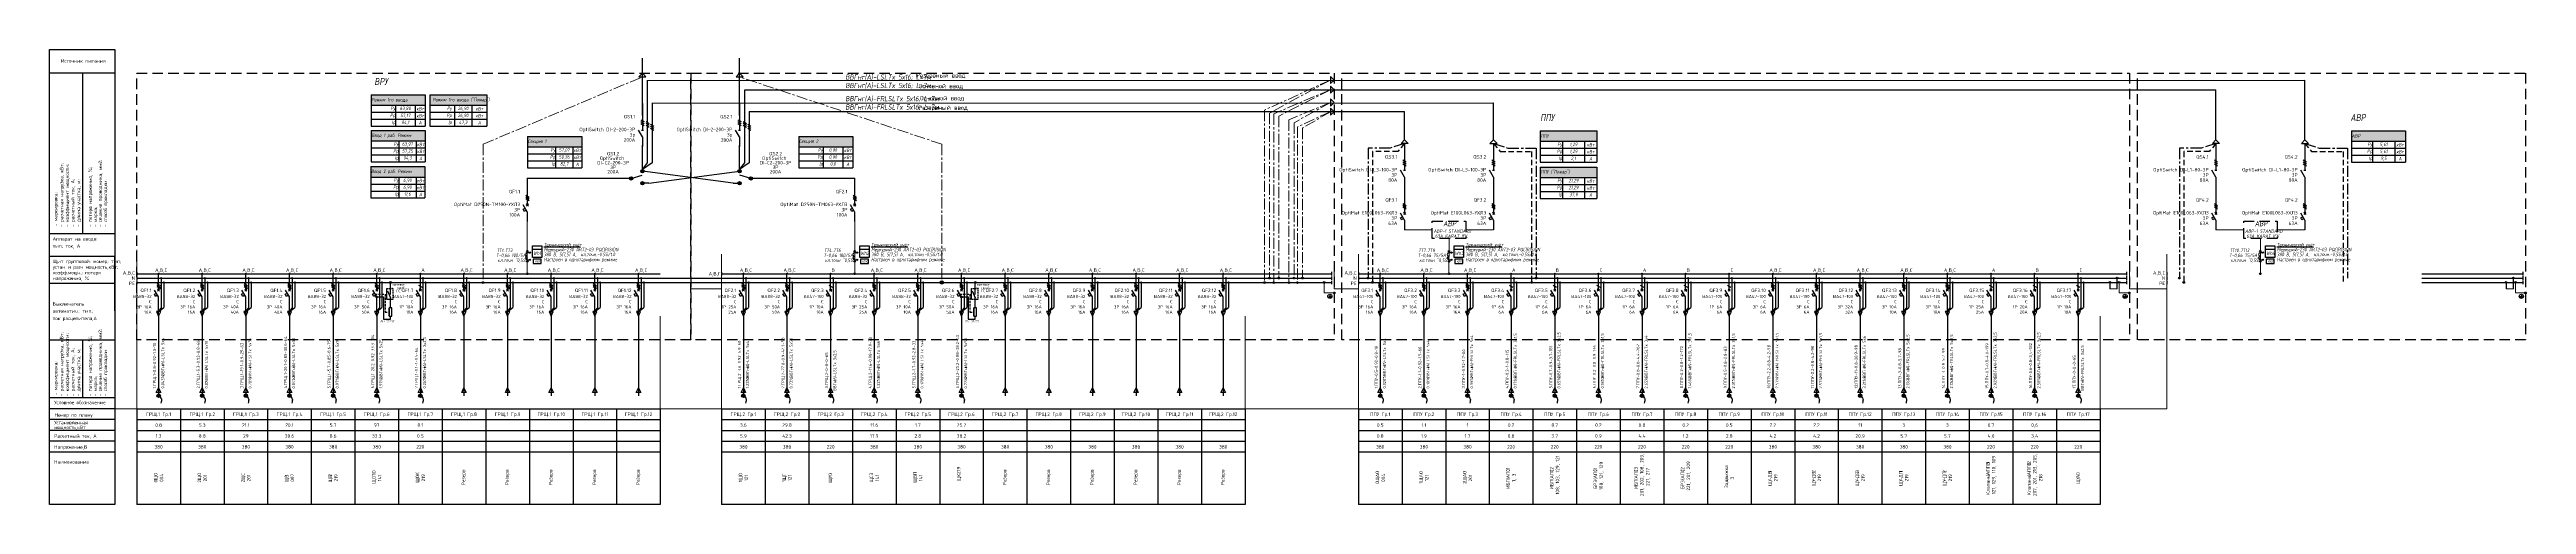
# Model space of a CAD drawing. Header units: millimetres. Extents: x -4379 to 694, y -18291 to 2656.
# Drawn here: x -2912 to -1493, y -1529 to -1268 of the extents above; entities that cross this region are included whole.
import ezdxf
from ezdxf.enums import TextEntityAlignment as Align

# ---------------------------------------------------------------- set-up
doc = ezdxf.new("R2010")
doc.units = ezdxf.units.MM
for name, pattern in [('ACAD_ISO016W100', [9, 6, -3]), ('ACAD_ISO03W100', [30, 12, -18]), ('CENTER', [50.8, 31.75, -6.35, 6.35, -6.35]), ('DASHED2', [9.525, 6.35, -3.175]), ('НЕВИДИМАЯ2', [4.7625, 3.175, -1.5875])]:
    doc.linetypes.add(name, pattern=pattern)
for name, color, linetype in [('DR', 7, 'Continuous'), ('TEXT', 7, 'Continuous'), ('Автомат защитный', 7, 'Continuous'), ('Принципиальная схема КТП -для ОДНОЛИНЕЙКИ', 7, 'Continuous'), ('ПРОВОДНИКИ', 7, 'Continuous'), ('Секция АВР', 7, 'Continuous'), ('Секция ППУ', 7, 'Continuous'), ('Секция1', 7, 'Continuous'), ('Секция2', 7, 'Continuous'), ('Схема', 7, 'Continuous')]:
    doc.layers.add(name, color=color, linetype=linetype)
for name, color, linetype, lineweight in [('E-ES_shema', 250, 'Continuous', 30), ('EL_TX', 7, 'Continuous', 25), ('ramka', 7, 'Continuous', 35), ('Рамка', 7, 'Continuous', 30), ('ЭС АВ', 7, 'Continuous', 18), ('ЭС рамка', 7, 'Continuous', 18)]:
    doc.layers.add(name, color=color, linetype=linetype, lineweight=lineweight)
doc.styles.add('SLD_Style', font='isocpeur.ttf', dxfattribs={"width": 0.9})
doc.styles.get("Standard").update_dxf_attribs({"font": 'isocpeur.ttf'})
doc.styles.add('ГОСТ', font='isocpeur.ttf')
doc.styles.add('ГОСТ-0.8', font='isocpeur.ttf', dxfattribs={"width": 0.8, "oblique": 10})

# ---------------------------------------------------------------- blocks, each defined once
blk = doc.blocks.new('*T59')
at = {"layer": 'EL_TX', "linetype": 'ByBlock', "lineweight": -2, "ltscale": 100, "transparency": 16777216}
for p, q in [((0, 0), (31, 0)), ((0, 0), (0, -18)), ((31, 0), (31, -18)), ((0, -6), (13.9, -6)), ((0, -10), (13.9, -10)), ((0, -14), (31, -14)), ((13.9, -6), (13.9, -18)), ((25.3, -6), (25.3, -18)), ((0, -18), (31, -18))]:
    blk.add_line(p, q, dxfattribs=at)
at = {"layer": 'EL_TX', "color": 0, "linetype": 'ByBlock', "lineweight": -2, "ltscale": 100, "transparency": 16777216}
for p, q in [((13.9, -6), (31, -6)), ((13.9, -10), (31, -10))]:
    blk.add_line(p, q, dxfattribs=at)
at = {"layer": 'EL_TX', "color": 40, "lineweight": 0, "ltscale": 100, "true_color": 0xffc000, "transparency": 16777216}
blk.add_solid([(0, 0), (0, -6), (31, 0), (31, -6)], dxfattribs=at)
at = {"layer": 'EL_TX', "color": 0, "lineweight": -3, "ltscale": 100, "transparency": 16777216, "char_height": 2, "style": 'ГОСТ-0.8'}
for s, insert, width, attachment_point in [('{\\fISOCPEUR|b0|i0|c0;Секция 2', (0.2, -3), 30.6, 4), ('{\\fISOCPEUR|b0|i0|c0;Рр', (13.7, -12), 13.458, 6), ('{\\fISOCPEUR|b0|i0|c0;Ру', (13.7, -8), 13.458, 6), ('{\\fISOCPEUR|b0|i0|c0;0,00', (19.6, -8), 10.999, 5), ('{\\fISOCPEUR|b0|i0|c0;0,00', (19.6, -12), 10.999, 5), ('{\\fISOCPEUR|b0|i0|c0;кВт', (28.1, -8), 5.343, 5), ('{\\fISOCPEUR|b0|i0|c0;кВт', (28.1, -12), 5.343, 5), ('{\\fISOCPEUR|b0|i0|c0;Iр', (13.7, -16), 13.458, 6), ('{\\fISOCPEUR|b0|i0|c0;0,0', (19.6, -16), 10.999, 5), ('{\\fISOCPEUR|b0|i0|c0;А', (28.1, -16), 5.343, 5)]:
    blk.add_mtext(s, dxfattribs=dict(at, insert=insert, width=width, attachment_point=attachment_point))
blk = doc.blocks.new('Table1')
at = {"lineweight": 30}
for p, q in [((37.5, 142.5), (0, 142.5)), ((37.5, 130), (37.5, 142.5)), ((37.5, 111.3), (37.5, 130)), ((37.5, 126.9), (0, 126.9)), ((0, 111.3), (0, 125.6)), ((0, 61.3), (0, 111.3)), ((0, 94.6), (37.5, 94.6)), ((37.5, 61.3), (0, 61.3)), ((37.5, 55), (0, 55)), ((37.5, 48.8), (0, 48.8)), ((37.5, 42.5), (0, 42.5)), ((37.5, 36.3), (0, 36.3)), ((37.5, 30), (0, 30))]:
    blk.add_line(p, q, dxfattribs=at)
at = {"layer": 'ЭС рамка', "lineweight": 30}
for p, q in [((0, 0), (0, 261.3)), ((0, 261.3), (37.5, 261.3)), ((37.5, 261.3), (37.5, 0)), ((0, 247.8), (37.5, 247.8)), ((19.1, 155.7), (19.1, 247.8)), ((0, 155.7), (37.5, 155.7)), ((19.1, 61.3), (19.1, 94.6)), ((37.5, 0), (0, 0))]:
    blk.add_line(p, q, dxfattribs=at)
at = {"layer": 'ЭС рамка', "style": 'SLD_Style', "width": 0.9}
for s, p in [('Источник питания', (6.6, 253.7)), ('Аппарат на вводе:', (1.8, 151.5)), ('тип; ток, А', (1.8, 147.4)), ('устан и расч мощность,кВт; ', (1.9, 135.4)), ('Щит групповой: номер; тип; ', (1.9, 138.6)), ('коэфф.мощн.; потеря ', (1.9, 132.2)), ('напряжения, %', (1.9, 128.9)), ('Выключатель', (1.8, 114.2)), ('автоматич.: тип;', (1.8, 110.1)), ('ток расцепителя,А', (1.8, 105.9)), ('Условное обозначение', (2.7, 57.6)), ('Установленная', (2.7, 46.1)), ('мощность,кВт', (2.7, 43.3)), ('Номер по плану', (2.9, 50.4)), ('Расчетный ток, А', (2.7, 38.3)), ('Напряжение,В', (2.7, 32)), ('Наименование', (2.7, 23.5))]:
    blk.add_text(s, height=2, dxfattribs=at).set_placement(p)
for s, p in [(' - расчетная нагрузка, кВт;', (7.9, 158)), (' - коэффициент мощности;', (11.1, 158)), (' - потеря напряжения, %%%;', (24.3, 158)), (' - сечение проводника, мм2;', (30, 158)), ('   - маркировка;', (4.5, 155.7)), (' - расчетный ток, А;', (14.3, 158)), (' - длина участка, м;', (17.6, 158)), (' - способ прокладки.', (33, 158)), (' - марка;', (27.2, 158)), (' - расчетная нагрузка, кВт;', (7.9, 60.8)), (' - коэффициент мощности;', (11.1, 60.8)), (' - потеря напряжения, %%%;', (24.3, 60.8)), (' - сечение проводника, мм2;', (30, 60.8)), ('   - маркировка;', (4.5, 58.6)), (' - расчетный ток, А;', (14.3, 60.8)), (' - длина участка, м;', (17.6, 60.8)), (' - марка;', (27.2, 60.8)), (' - способ прокладки.', (33, 60.8))]:
    blk.add_text(s, height=2, rotation=90, dxfattribs=at).set_placement(p)
blk = doc.blocks.new('*T60')
at = {"layer": 'EL_TX', "linetype": 'ByBlock', "lineweight": -2, "ltscale": 100, "transparency": 16777216}
for p, q in [((0, 0), (31, 0)), ((0, 0), (0, -18)), ((31, 0), (31, -18)), ((0, -6), (14, -6)), ((0, -10), (31, -10)), ((0, -14), (31, -14)), ((14, -6), (14, -18)), ((25.2, -6), (25.2, -18)), ((0, -18), (31, -18))]:
    blk.add_line(p, q, dxfattribs=at)
at = {"layer": 'EL_TX', "color": 0, "linetype": 'ByBlock', "lineweight": -2, "ltscale": 100, "transparency": 16777216}
blk.add_line((14, -6), (31, -6), dxfattribs=at)
at = {"layer": 'EL_TX', "color": 40, "lineweight": 0, "ltscale": 100, "true_color": 0xffc000, "transparency": 16777216}
blk.add_solid([(0, 0), (0, -6), (31, 0), (31, -6)], dxfattribs=at)
at = {"layer": 'EL_TX', "color": 0, "lineweight": -3, "ltscale": 100, "transparency": 16777216, "char_height": 2, "style": 'ГОСТ-0.8'}
for s, insert, width, attachment_point in [('{\\fISOCPEUR|b0|i0|c0;Режим 1го ввода', (0.2, -3), 30.6, 4), ('{\\fISOCPEUR|b0|i0|c0;Рр', (13.8, -12), 13.591, 6), ('{\\fISOCPEUR|b0|i0|c0;Ру', (13.8, -8), 13.591, 6), ('{\\fISOCPEUR|b0|i0|c0;63,88', (19.6, -8), 10.838, 5), ('{\\fISOCPEUR|b0|i0|c0;57,17', (19.6, -12), 10.838, 5), ('{\\fISOCPEUR|b0|i0|c0;кВт', (28.1, -8), 5.371, 5), ('{\\fISOCPEUR|b0|i0|c0;кВт', (28.1, -12), 5.371, 5), ('{\\fISOCPEUR|b0|i0|c0;Iр', (13.8, -16), 13.591, 6), ('{\\fISOCPEUR|b0|i0|c0;94,1', (19.6, -16), 10.838, 5), ('{\\fISOCPEUR|b0|i0|c0;А', (28.1, -16), 5.371, 5)]:
    blk.add_mtext(s, dxfattribs=dict(at, insert=insert, width=width, attachment_point=attachment_point))
blk = doc.blocks.new('*T61')
at = {"layer": 'EL_TX', "linetype": 'ByBlock', "lineweight": -2, "ltscale": 100, "transparency": 16777216}
for p, q in [((0, 0), (31, 0)), ((0, 0), (0, -18)), ((31, 0), (31, -18)), ((0, -6), (15.8, -6)), ((0, -10), (15.8, -10)), ((0, -14), (31, -14)), ((15.8, -6), (15.8, -18)), ((25.8, -6), (25.8, -18)), ((0, -18), (31, -18))]:
    blk.add_line(p, q, dxfattribs=at)
at = {"layer": 'EL_TX', "color": 0, "linetype": 'ByBlock', "lineweight": -2, "ltscale": 100, "transparency": 16777216}
for p, q in [((15.8, -6), (31, -6)), ((15.8, -10), (31, -10))]:
    blk.add_line(p, q, dxfattribs=at)
at = {"layer": 'EL_TX', "color": 40, "lineweight": 0, "ltscale": 100, "true_color": 0xffc000, "transparency": 16777216}
blk.add_solid([(0, 0), (0, -6), (31, 0), (31, -6)], dxfattribs=at)
at = {"layer": 'EL_TX', "color": 0, "lineweight": -3, "ltscale": 100, "transparency": 16777216, "char_height": 2, "style": 'ГОСТ-0.8'}
for s, insert, width, attachment_point in [('{\\fISOCPEUR|b0|i0|c0;Ввод 1 раб. Режим', (0.2, -3), 30.6, 4), ('{\\fISOCPEUR|b0|i0|c0;Рр', (15.6, -12), 15.439, 6), ('{\\fISOCPEUR|b0|i0|c0;Ру', (15.6, -8), 15.439, 6), ('{\\fISOCPEUR|b0|i0|c0;63,97', (20.8, -8), 9.55, 5), ('{\\fISOCPEUR|b0|i0|c0;57,25', (20.8, -12), 9.55, 5), ('{\\fISOCPEUR|b0|i0|c0;кВт', (28.4, -8), 4.811, 5), ('{\\fISOCPEUR|b0|i0|c0;кВт', (28.4, -12), 4.811, 5), ('{\\fISOCPEUR|b0|i0|c0;Iр', (15.6, -16), 15.439, 6), ('{\\fISOCPEUR|b0|i0|c0;94,3', (20.8, -16), 9.55, 5), ('{\\fISOCPEUR|b0|i0|c0;А', (28.4, -16), 4.811, 5)]:
    blk.add_mtext(s, dxfattribs=dict(at, insert=insert, width=width, attachment_point=attachment_point))
blk = doc.blocks.new('*T62')
at = {"layer": 'EL_TX', "linetype": 'ByBlock', "lineweight": -2, "ltscale": 100, "transparency": 16777216}
for p, q in [((0, 0), (31, 0)), ((0, 0), (0, -18)), ((31, 0), (31, -18)), ((0, -6), (16, -6)), ((0, -10), (16, -10)), ((0, -14), (31, -14)), ((16, -6), (16, -18)), ((26, -6), (26, -18)), ((0, -18), (31, -18))]:
    blk.add_line(p, q, dxfattribs=at)
at = {"layer": 'EL_TX', "color": 0, "linetype": 'ByBlock', "lineweight": -2, "ltscale": 100, "transparency": 16777216}
for p, q in [((16, -6), (31, -6)), ((16, -10), (31, -10))]:
    blk.add_line(p, q, dxfattribs=at)
at = {"layer": 'EL_TX', "color": 40, "lineweight": 0, "ltscale": 100, "true_color": 0xffc000, "transparency": 16777216}
blk.add_solid([(0, 0), (0, -6), (31, 0), (31, -6)], dxfattribs=at)
at = {"layer": 'EL_TX', "color": 0, "lineweight": -3, "ltscale": 100, "transparency": 16777216, "char_height": 2, "style": 'ГОСТ-0.8'}
for s, insert, width, attachment_point in [('{\\fISOCPEUR|b0|i0|c0;Ввод 2 раб. Режим', (0.2, -3), 30.6, 4), ('{\\fISOCPEUR|b0|i0|c0;Рр', (15.8, -12), 15.637, 6), ('{\\fISOCPEUR|b0|i0|c0;Ру', (15.8, -8), 15.637, 6), ('{\\fISOCPEUR|b0|i0|c0;6,90', (21, -8), 9.55, 5), ('{\\fISOCPEUR|b0|i0|c0;6,90', (21, -12), 9.55, 5), ('{\\fISOCPEUR|b0|i0|c0;кВт', (28.5, -8), 4.613, 5), ('{\\fISOCPEUR|b0|i0|c0;кВт', (28.5, -12), 4.613, 5), ('{\\fISOCPEUR|b0|i0|c0;Iр', (15.8, -16), 15.637, 6), ('{\\fISOCPEUR|b0|i0|c0;11,6', (21, -16), 9.55, 5), ('{\\fISOCPEUR|b0|i0|c0;А', (28.5, -16), 4.613, 5)]:
    blk.add_mtext(s, dxfattribs=dict(at, insert=insert, width=width, attachment_point=attachment_point))
blk = doc.blocks.new('Крест')
h = blk.add_hatch(color=256)
h.paths.add_polyline_path([(-26.9, 4.1, 1), (-28.8, 4.1, 1)])
h.paths.add_polyline_path([(-33.4, 0, 1), (-35.3, 0, 1)])
h.paths.add_polyline_path([(-26.9, -2.8, 1), (-28.8, -2.8, 1)])
h = blk.add_hatch(color=256)
h.paths.add_polyline_path([(28.8, 4.1, 1), (26.9, 4.1, 1)])
h.paths.add_polyline_path([(35.3, 0, 1), (33.4, 0, 1)])
h.paths.add_polyline_path([(28.8, -2.8, 1), (26.9, -2.8, 1)])
for p, q in [((-34.3, 0), (-27.9, 1.9)), ((24.2, -2.8), (-27.8, 4.1)), ((-24.2, -2.8), (27.8, 4.1)), ((34.3, 0), (27.9, 1.9, 0)), ((-24.2, -2.8), (-27.8, -2.8)), ((24.2, -2.8), (27.8, -2.8))]:
    blk.add_line(p, q)
for centre in [(-34.3, 0), (34.3, 0), (-27.8, -2.8), (27.8, -2.8)]:
    blk.add_circle(centre, 0.942)
at = {"layer": 'DR'}
for centre in [(-27.8, 4.1), (27.8, 4.1)]:
    blk.add_circle(centre, 0.942, dxfattribs=at)
blk = doc.blocks.new('*T63')
at = {"layer": 'EL_TX', "color": 0, "linetype": 'ByBlock', "lineweight": -2, "ltscale": 100, "transparency": 16777216}
for p, q in [((0, 0), (32.6, 0)), ((14, -6), (32.6, -6)), ((14, -10), (32.6, -10))]:
    blk.add_line(p, q, dxfattribs=at)
at = {"layer": 'EL_TX', "linetype": 'ByBlock', "lineweight": -2, "ltscale": 100, "transparency": 16777216}
for p, q in [((0, 0), (0, -18)), ((32.6, 0), (32.6, -18)), ((0, -6), (14, -6)), ((0, -10), (14, -10)), ((0, -14), (32.6, -14)), ((14, -6), (14, -18)), ((23.9, -6), (23.9, -18)), ((0, -18), (32.6, -18))]:
    blk.add_line(p, q, dxfattribs=at)
at = {"layer": 'EL_TX', "color": 1, "lineweight": 0, "ltscale": 100, "transparency": 16777216}
blk.add_solid([(0, 0), (0, -6), (32.6, 0), (32.6, -6)], dxfattribs=at)
at = {"layer": 'EL_TX', "color": 0, "ltscale": 100, "transparency": 16777216, "char_height": 2, "style": 'ГОСТ-0.8'}
for s, insert, width, attachment_point in [('{\\fISOCPEUR|b0|i0|c0;Режим 1го ввода ("Пожар")', (1.5, -3), 29.647, 4), ('{\\fISOCPEUR|b0|i0|c0;Рр', (12.5, -12), 11, 6), ('{\\fISOCPEUR|b0|i0|c0;Ру', (12.5, -8), 11, 6), ('{\\fISOCPEUR|b0|i0|c0;26,90', (19, -8), 6.923, 5), ('{\\fISOCPEUR|b0|i0|c0;26,90', (19, -12), 6.923, 5), ('{\\fISOCPEUR|b0|i0|c0;кВт', (28.3, -8), 8.524, 5), ('{\\fISOCPEUR|b0|i0|c0;кВт', (28.3, -12), 8.524, 5), ('{\\fISOCPEUR|b0|i0|c0;Iр', (12.5, -16), 11, 6), ('{\\fISOCPEUR|b0|i0|c0;47,3', (19, -16), 6.923, 5), ('{\\fISOCPEUR|b0|i0|c0;А', (28.3, -16), 8.524, 5)]:
    blk.add_mtext(s, dxfattribs=dict(at, insert=insert, width=width, attachment_point=attachment_point))
blk = doc.blocks.new('*T66')
at = {"layer": 'EL_TX', "linetype": 'ByBlock', "lineweight": -2, "ltscale": 100, "transparency": 16777216}
for p, q in [((0, 0), (31, 0)), ((0, 0), (0, -18)), ((31, 0), (31, -18)), ((0, -6), (16, -6)), ((0, -10), (16, -10)), ((0, -14), (31, -14)), ((16, -6), (16, -18)), ((26, -6), (26, -18)), ((0, -18), (31, -18))]:
    blk.add_line(p, q, dxfattribs=at)
at = {"layer": 'EL_TX', "color": 0, "linetype": 'ByBlock', "lineweight": -2, "ltscale": 100, "transparency": 16777216}
for p, q in [((16, -6), (31, -6)), ((16, -10), (31, -10))]:
    blk.add_line(p, q, dxfattribs=at)
at = {"layer": 'EL_TX', "color": 40, "lineweight": 0, "ltscale": 100, "true_color": 0xffc000, "transparency": 16777216}
blk.add_solid([(0, 0), (0, -6), (31, 0), (31, -6)], dxfattribs=at)
at = {"layer": 'EL_TX', "color": 0, "lineweight": -3, "ltscale": 100, "transparency": 16777216, "char_height": 2, "style": 'ГОСТ-0.8'}
for s, insert, width, attachment_point in [('{\\fISOCPEUR|b0|i0|c0;Секция 1', (0.2, -3), 30.6, 4), ('{\\fISOCPEUR|b0|i0|c0;Рр', (15.8, -12), 15.637, 6), ('{\\fISOCPEUR|b0|i0|c0;Ру', (15.8, -8), 15.637, 6), ('{\\fISOCPEUR|b0|i0|c0;57,07', (21, -8), 9.55, 5), ('{\\fISOCPEUR|b0|i0|c0;50,36', (21, -12), 9.55, 5), ('{\\fISOCPEUR|b0|i0|c0;кВт', (28.5, -8), 4.613, 5), ('{\\fISOCPEUR|b0|i0|c0;кВт', (28.5, -12), 4.613, 5), ('{\\fISOCPEUR|b0|i0|c0;Iр', (15.8, -16), 15.637, 6), ('{\\fISOCPEUR|b0|i0|c0;82,7', (21, -16), 9.55, 5), ('{\\fISOCPEUR|b0|i0|c0;А', (28.5, -16), 4.613, 5)]:
    blk.add_mtext(s, dxfattribs=dict(at, insert=insert, width=width, attachment_point=attachment_point))
blk = doc.blocks.new('шина 1')
for points in [[(-4.7, 4.1, 1), (-3.7, 4.1, 1)], [(-0.5, 6.6, 1), (0.5, 6.6, 1)], [(0.7, 4.1, 1), (1.7, 4.1, 1)], [(6.5, -1.9, 1), (7.5, -1.9, 1)]]:
    blk.add_hatch(color=0).paths.add_polyline_path(points)
at = {"color": 0}
for p, q in [((-4.7, 4.1, 0), (-3.7, 4.1, 0)), ((-0.5, 6.6, 0), (0.5, 6.6, 0)), ((0.7, 4.1, 0), (1.7, 4.1, 0)), ((6.5, -1.9, 0), (7.5, -1.9, 0)), ((6.5, -1.9, 0), (7.5, -1.9, 0))]:
    blk.add_line(p, q, dxfattribs=at)
at = {"ltscale": 0.2}
for p, q in [((-4.2, 3.6), (-4.2, 0.5)), ((0, 0.5), (0, 6.6))]:
    blk.add_line(p, q, dxfattribs=at)
at = {"color": 7}
for p, q in [((3.8, -3.9, 0), (5.3, -3.9, 0)), ((4, -4.1, 0), (5.1, -4.1, 0)), ((4.2, -4.3, 0), (4.9, -4.3, 0)), ((4.4, -4.4, 0), (4.7, -4.4, 0)), ((4.6, -3, 0), (4.6, -3.9, 0))]:
    blk.add_line(p, q, dxfattribs=at)
at = {"color": 0}
for centre in [(-4.2, 4.1, 0), (0, 6.6, 0), (1.2, 4.1, 0), (7, -1.9, 0)]:
    blk.add_circle(centre, 0.481, dxfattribs=at)
at = {"color": 7}
blk.add_circle((4.6, -3.9, 0), 1.2, dxfattribs=at)
at = {"layer": 'Рамка', "color": 7, "linetype": 'CENTER', "lineweight": 20, "ltscale": 0.2}
for p, q in [((1.2, 3.6, 0), (1.2, -1.9, 0)), ((1.2, -1.9, 0), (7, -1.9, 0))]:
    blk.add_line(p, q, dxfattribs=at)
blk.add_lwpolyline([(-4.2, 0.5), (0, 0.5)], dxfattribs=at)
at = {"layer": 'Схема'}
for p, q in [((5.4, 10.1, 0), (5.4, 8.1, 0)), ((5.4, 10.1, 0), (5.4, 8.1, 0)), ((5.4, 10.1, 0), (5.4, 8.1, 0)), ((5.4, 7.6, 0), (5.4, 5.6, 0)), ((5.4, 7.6, 0), (5.4, 5.6, 0)), ((5.4, 5.1, 0), (5.4, 3.1, 0)), ((5.4, 5.1, 0), (5.4, 3.1, 0)), ((5.4, 5.1, 0), (5.4, 3.1, 0))]:
    blk.add_line(p, q, dxfattribs=at)
at = {"layer": 'ЭС рамка', "color": 7, "linetype": 'Continuous', "lineweight": 30}
for p, q in [((-52.4, 9.1, 0), (5.4, 9.1, 0)), ((5.4, 10, 0), (5.4, 8.1, 0))]:
    blk.add_line(p, q, dxfattribs=at)
at = {"layer": 'ЭС рамка', "color": 5, "linetype": 'Continuous', "lineweight": 30}
for p, q in [((-52.4, 6.6, 0), (5.4, 6.6, 0)), ((5.4, 7.5, 0), (5.4, 5.6, 0))]:
    blk.add_line(p, q, dxfattribs=at)
at = {"layer": 'ЭС рамка', "color": 94, "linetype": 'Continuous', "lineweight": 30}
blk.add_line((-52.4, 4.1, 0), (5.4, 4.1, 0), dxfattribs=at)
at = {"layer": 'ЭС рамка', "color": 94, "linetype": 'Continuous', "lineweight": 30, "ltscale": 50}
blk.add_line((5.4, 5, 0), (5.4, 3.1, 0), dxfattribs=at)
blk = doc.blocks.new('*T64')
at = {"layer": 'EL_TX', "linetype": 'ByBlock', "lineweight": -2, "ltscale": 100, "transparency": 16777216}
for p, q in [((0, 0), (32.4, 0)), ((0, 0), (0, -18)), ((32.4, 0), (32.4, -18)), ((0, -6), (12.7, -6)), ((0, -10), (12.7, -10)), ((0, -14), (32.4, -14)), ((12.7, -6), (12.7, -18)), ((25.4, -6), (25.4, -18)), ((0, -18), (32.4, -18))]:
    blk.add_line(p, q, dxfattribs=at)
at = {"layer": 'EL_TX', "color": 0, "linetype": 'ByBlock', "lineweight": -2, "ltscale": 100, "transparency": 16777216}
for p, q in [((12.7, -6), (32.4, -6)), ((12.7, -10), (32.4, -10))]:
    blk.add_line(p, q, dxfattribs=at)
at = {"layer": 'EL_TX', "color": 1, "lineweight": 0, "ltscale": 100, "true_color": 0xff0000, "transparency": 16777216}
blk.add_solid([(0, 0), (0, -6), (32.4, 0), (32.4, -6)], dxfattribs=at)
at = {"layer": 'EL_TX', "color": 0, "lineweight": -3, "ltscale": 100, "transparency": 16777216, "char_height": 2, "style": 'ГОСТ-0.8'}
for s, insert, width, attachment_point in [('{\\fISOCPEUR|b0|i0|c0;ППУ', (0.2, -3), 32, 4), ('{\\fISOCPEUR|b0|i0|c0;Рр', (12.5, -12), 12.3, 6), ('{\\fISOCPEUR|b0|i0|c0;Ру', (12.5, -8), 12.3, 6), ('{\\fISOCPEUR|b0|i0|c0;1,29', (19.05, -8), 12.3, 5), ('{\\fISOCPEUR|b0|i0|c0;1,29', (19.05, -12), 12.3, 5), ('{\\fISOCPEUR|b0|i0|c0;кВт', (28.9, -8), 6.6, 5), ('{\\fISOCPEUR|b0|i0|c0;кВт', (28.9, -12), 6.6, 5), ('{\\fISOCPEUR|b0|i0|c0;Iр', (12.5, -16), 12.3, 6), ('{\\fISOCPEUR|b0|i0|c0;2,1', (19.05, -16), 12.3, 5), ('{\\fISOCPEUR|b0|i0|c0;А', (28.9, -16), 6.6, 5)]:
    blk.add_mtext(s, dxfattribs=dict(at, insert=insert, width=width, attachment_point=attachment_point))
blk = doc.blocks.new('*T65')
at = {"layer": 'EL_TX', "linetype": 'ByBlock', "lineweight": -2, "ltscale": 100, "transparency": 16777216}
for p, q in [((0, 0), (32.4, 0)), ((0, 0), (0, -18)), ((32.4, 0), (32.4, -18)), ((0, -6), (12.7, -6)), ((0, -10), (12.7, -10)), ((0, -14), (32.4, -14)), ((12.7, -6), (12.7, -18)), ((25.4, -6), (25.4, -18)), ((0, -18), (32.4, -18))]:
    blk.add_line(p, q, dxfattribs=at)
at = {"layer": 'EL_TX', "color": 0, "linetype": 'ByBlock', "lineweight": -2, "ltscale": 100, "transparency": 16777216}
for p, q in [((12.7, -6), (32.4, -6)), ((12.7, -10), (32.4, -10))]:
    blk.add_line(p, q, dxfattribs=at)
at = {"layer": 'EL_TX', "color": 1, "lineweight": 0, "ltscale": 100, "true_color": 0xff0000, "transparency": 16777216}
blk.add_solid([(0, 0), (0, -6), (32.4, 0), (32.4, -6)], dxfattribs=at)
at = {"layer": 'EL_TX', "color": 0, "lineweight": -3, "ltscale": 100, "transparency": 16777216, "char_height": 2, "style": 'ГОСТ-0.8'}
for s, insert, width, attachment_point in [('{\\fISOCPEUR|b0|i0|c0;ППУ ("Пожар")', (0.2, -3), 32, 4), ('{\\fISOCPEUR|b0|i0|c0;Рр', (12.5, -12), 12.3, 6), ('{\\fISOCPEUR|b0|i0|c0;Ру', (12.5, -8), 12.3, 6), ('{\\fISOCPEUR|b0|i0|c0;21,29', (19.05, -8), 12.3, 5), ('{\\fISOCPEUR|b0|i0|c0;21,29', (19.05, -12), 12.3, 5), ('{\\fISOCPEUR|b0|i0|c0;кВт', (28.9, -8), 6.6, 5), ('{\\fISOCPEUR|b0|i0|c0;кВт', (28.9, -12), 6.6, 5), ('{\\fISOCPEUR|b0|i0|c0;Iр', (12.5, -16), 12.3, 6), ('{\\fISOCPEUR|b0|i0|c0;37,9', (19.05, -16), 12.3, 5), ('{\\fISOCPEUR|b0|i0|c0;А', (28.9, -16), 6.6, 5)]:
    blk.add_mtext(s, dxfattribs=dict(at, insert=insert, width=width, attachment_point=attachment_point))
blk = doc.blocks.new('*U49')
at = {"lineweight": 30}
blk.add_line((-1.5, 52.5), (-1.5, 47.6), dxfattribs=at)
at = {"layer": 'Автомат защитный', "lineweight": 30}
for p, q in [((-2.4, 43.1), (-0.5, 42)), ((-1.5, 33.2), (-3.8, 37.2)), ((-2.4, 42), (-0.5, 40.9)), ((-2.4, 40.9), (-0.5, 39.8))]:
    blk.add_line(p, q, dxfattribs=at)
at = {"layer": 'ЭС АВ', "color": 7, "linetype": 'Continuous', "lineweight": 30}
for p, q in [((-1.5, 47.6), (-1.5, 37.2)), ((-1.5, 37.8), (-1.5, 37.2)), ((-1.5, 33.2), (-1.5, 27.7))]:
    blk.add_line(p, q, dxfattribs=at)
blk.add_lwpolyline([(-2.1, 37.2), (-0.9, 37.2)], dxfattribs=at)
at = {"layer": 'Автомат защитный', "style": 'SLD_Style'}
for tag, p in [('SWITCHTYPE', (-5.6, 41.9)), ('NUMBER', (-5.6, 44.9)), ('SWITCHNOMINALCURRENT', (-5.6, 39)), ('SWITCHRELEASECURRENT', (-5.6, 36)), ('RCDSETPOINT', (-5.6, 30)), ('RCDTYPE', (-5.6, 33))]:
    blk.add_attdef(tag, text='', height=2, dxfattribs=at).set_placement(p, align=Align.MIDDLE_RIGHT)
blk = doc.blocks.new('*U50')
at = {"lineweight": 30}
blk.add_line((-1.5, 52.5), (-1.5, 47.6), dxfattribs=at)
at = {"layer": 'Автомат защитный', "lineweight": 30}
for p, q in [((-2.4, 42.8), (-0.5, 41.7)), ((-3.9, 34.7), (-2.7, 35.4)), ((-3.2, 33.5), (-3.9, 34.7)), ((-1.5, 33.2), (-3.8, 37.2)), ((-2.1, 34.2), (-3.2, 33.5)), ((-2.4, 41.9), (-0.5, 40.8)), ((-2.4, 40.9), (-0.5, 39.8))]:
    blk.add_line(p, q, dxfattribs=at)
at = {"layer": 'ЭС АВ', "color": 7, "linetype": 'Continuous', "lineweight": 30}
for p, q in [((-1.5, 47.6), (-1.5, 37.2)), ((-1.5, 37.8), (-1.5, 37.2)), ((-1.5, 33.2), (-1.5, 27.7))]:
    blk.add_line(p, q, dxfattribs=at)
at = {"layer": 'ЭС АВ', "color": 7, "lineweight": 30}
for q in [(-2.1, 37.8), (-2.1, 36.5), (-0.9, 37.8), (-0.9, 36.5)]:
    blk.add_line((-1.5, 37.2), q, dxfattribs=at)
at = {"layer": 'Автомат защитный', "style": 'SLD_Style'}
for tag, p in [('SWITCHTYPE', (-5.6, 41.9)), ('NUMBER', (-5.6, 44.9)), ('SWITCHNOMINALCURRENT', (-5.6, 35.9)), ('SWITCHRELEASECURRENT', (-5.6, 32.9)), ('SWITCHRELEASE', (-5.6, 38.9)), ('RCDTYPE', (-5.6, 29.9)), ('RCDSETPOINT', (-5.6, 26.9))]:
    blk.add_attdef(tag, text='', height=2, dxfattribs=at).set_placement(p, align=Align.MIDDLE_RIGHT)
blk = doc.blocks.new('шина2')
at = {"layer": 'ЭС рамка', "color": 7, "linetype": 'Continuous', "lineweight": 30}
blk.add_line((0, 1), (0, -1), dxfattribs=at)
at = {"layer": 'Схема', "style": 'SLD_Style', "width": 0.9}
blk.add_text('А,В,С', height=2, dxfattribs=at).set_placement((-4, 0), align=Align.MIDDLE_CENTER)
blk = doc.blocks.new('A$Cf3aff8ab')
at = {"layer": 'TEXT', "color": 5, "linetype": 'Continuous', "lineweight": 30}
blk.add_line((0, 2.5, 0), (35.1, 2.5, 0), dxfattribs=at)
at = {"layer": 'TEXT', "color": 94, "linetype": 'Continuous', "lineweight": 30}
blk.add_line((0, 0, 0), (35.1, 0, 0), dxfattribs=at)
at = {"color": 0}
blk.add_blockref('шина2', (35.1, 5), dxfattribs=at)
blk = doc.blocks.new('*T67')
at = {"layer": 'EL_TX', "linetype": 'ByBlock', "lineweight": -2, "ltscale": 100, "transparency": 16777216}
for p, q in [((0, 0), (31, 0)), ((0, 0), (0, -18)), ((31, 0), (31, -18)), ((0, -6), (12.1, -6)), ((0, -10), (12.1, -10)), ((0, -14), (31, -14)), ((12.1, -6), (12.1, -18)), ((24.9, -6), (24.9, -18)), ((0, -18), (31, -18))]:
    blk.add_line(p, q, dxfattribs=at)
at = {"layer": 'EL_TX', "color": 0, "linetype": 'ByBlock', "lineweight": -2, "ltscale": 100, "transparency": 16777216}
for p, q in [((12.1, -6), (31, -6)), ((12.1, -10), (31, -10))]:
    blk.add_line(p, q, dxfattribs=at)
at = {"layer": 'EL_TX', "color": 40, "lineweight": 0, "ltscale": 100, "true_color": 0xffc000, "transparency": 16777216}
blk.add_solid([(0, 0), (0, -6), (31, 0), (31, -6)], dxfattribs=at)
at = {"layer": 'EL_TX', "color": 0, "lineweight": -3, "ltscale": 100, "transparency": 16777216, "char_height": 2, "style": 'ГОСТ-0.8'}
for s, insert, width, attachment_point in [('{\\fISOCPEUR|b0|i0|c0;АВР', (0.2, -3), 30.6, 4), ('{\\fISOCPEUR|b0|i0|c0;Рр', (11.9, -12), 11.745, 6), ('{\\fISOCPEUR|b0|i0|c0;Ру', (11.9, -8), 11.745, 6), ('{\\fISOCPEUR|b0|i0|c0;5,61', (18.5, -8), 12.307, 5), ('{\\fISOCPEUR|b0|i0|c0;5,61', (18.5, -12), 12.307, 5), ('{\\fISOCPEUR|b0|i0|c0;кВт', (27.9, -8), 5.748, 5), ('{\\fISOCPEUR|b0|i0|c0;кВт', (27.9, -12), 5.748, 5), ('{\\fISOCPEUR|b0|i0|c0;Iр', (11.9, -16), 11.745, 6), ('{\\fISOCPEUR|b0|i0|c0;9,5', (18.5, -16), 12.307, 5), ('{\\fISOCPEUR|b0|i0|c0;А', (27.9, -16), 5.748, 5)]:
    blk.add_mtext(s, dxfattribs=dict(at, insert=insert, width=width, attachment_point=attachment_point))
blk = doc.blocks.new('ТТ')
at = {"layer": 'Схема'}
h = blk.add_hatch(color=256, dxfattribs=at)
h.paths.add_polyline_path([(41694.8, -2816.9, 0.414214), (41694.4, -2817.3), (41694.8, -2817.3)])
h.paths.add_polyline_path([(41694.8, -2816.9), (41694.8, -2817.3), (41695.2, -2817.3, 0.414214)])
h.paths.add_polyline_path([(41694.8, -2817.3), (41694.4, -2817.3, 0.414214), (41694.8, -2817.8)])
h.paths.add_polyline_path([(41695.2, -2817.3), (41694.8, -2817.3), (41694.8, -2817.8, 0.414214)])
h = blk.add_hatch(color=256, dxfattribs=at)
h.paths.add_polyline_path([(41694.8, -2822.8, 0.414214), (41694.4, -2823.2), (41694.8, -2823.2)])
h.paths.add_polyline_path([(41694.8, -2822.8), (41694.8, -2823.2), (41695.2, -2823.2, 0.414214)])
h.paths.add_polyline_path([(41694.8, -2823.2), (41694.4, -2823.2, 0.414214), (41694.8, -2823.6)])
h.paths.add_polyline_path([(41695.2, -2823.2), (41694.8, -2823.2), (41694.8, -2823.6, 0.414214)])
for p, q in [((41694.8, -2818.2, -0.1), (41696.1, -2818.2, -0.1)), ((41694.8, -2822.3, -0.1), (41696.1, -2822.3, -0.1)), ((41696.7, -2817.8, -0.1), (41696, -2818.5, -0.1)), ((41696.7, -2822, -0.1), (41696, -2822.7, -0.1))]:
    blk.add_line(p, q, dxfattribs=at)
at = {"layer": 'Схема', "const_width": 0.292, "elevation": -0.1}
blk.add_lwpolyline([(41694.8, -2817.3), (41694.8, -2823.2)], dxfattribs=at)
at = {"layer": 'Схема'}
for centre, radius in [((41694.8, -2817.3, -0.1), 0.417), ((41694.8, -2823.2, -0.1), 0.417), ((41696.3, -2818.2, -0.1), 0.292), ((41696.3, -2822.3, -0.1), 0.292)]:
    blk.add_circle(centre, radius, dxfattribs=at)
for centre in [(41694.8, -2819.2, -0.1), (41694.8, -2821.3, -0.1)]:
    blk.add_arc(centre, 1.04, 90, 270, dxfattribs=at)
blk = doc.blocks.new('ТТ-066')
at = {"layer": 'Схема', "const_width": 0.292, "elevation": 0}
blk.add_lwpolyline([(0, 2.9), (0, -2.9)], dxfattribs=at)
at = {"color": 0}
blk.add_blockref('ТТ', (-41694.8, 2820.3, 0.1), dxfattribs=at)
blk = doc.blocks.new('Шина3')
for points in [[(-4257.4, -421.8, 1), (-4256.4, -421.8, 1)], [(-4251.6, -427.8, 1), (-4250.6, -427.8, 1)]]:
    blk.add_hatch(color=0).paths.add_polyline_path(points)
at = {"color": 0}
for p, q in [((-4257.4, -421.8, 0), (-4256.4, -421.8, 0)), ((-4251.6, -427.8), (-4250.6, -427.8)), ((-4251.6, -427.8), (-4250.6, -427.8))]:
    blk.add_line(p, q, dxfattribs=at)
at = {"color": 7}
for p, q in [((-4254.3, -429.8), (-4252.8, -429.8)), ((-4254.1, -430), (-4253, -430)), ((-4253.9, -430.1), (-4253.2, -430.1)), ((-4253.7, -430.3), (-4253.4, -430.3)), ((-4253.6, -428.9), (-4253.6, -429.8))]:
    blk.add_line(p, q, dxfattribs=at)
at = {"color": 0}
for centre in [(-4256.9, -421.8, 0), (-4251.1, -427.8)]:
    blk.add_circle(centre, 0.481, dxfattribs=at)
at = {"color": 7}
blk.add_circle((-4253.6, -429.8), 1.2, dxfattribs=at)
at = {"layer": 'Рамка', "color": 7, "linetype": 'CENTER', "lineweight": 20, "ltscale": 0.2}
for p, q in [((-4256.9, -422.2, 0), (-4256.9, -427.8, 0)), ((-4256.9, -427.8, 0), (-4251.1, -427.8))]:
    blk.add_line(p, q, dxfattribs=at)
at = {"layer": 'Схема'}
for p, q in [((-4252.7, -415.8, 0), (-4252.7, -417.8, 0)), ((-4252.7, -415.8, 0), (-4252.7, -417.8, 0)), ((-4252.7, -415.8, 0), (-4252.7, -417.8, 0)), ((-4252.7, -418.3, 0), (-4252.7, -420.3, 0)), ((-4252.7, -418.3, 0), (-4252.7, -420.3, 0)), ((-4252.7, -420.8, 0), (-4252.7, -422.8, 0)), ((-4252.7, -420.8, 0), (-4252.7, -422.8, 0)), ((-4252.7, -420.8, 0), (-4252.7, -422.8, 0))]:
    blk.add_line(p, q, dxfattribs=at)
at = {"layer": 'ЭС рамка', "color": 7, "linetype": 'Continuous', "lineweight": 30}
for p, q in [((-4310.5, -416.8, 0), (-4252.7, -416.8, 0)), ((-4252.7, -415.9, 0), (-4252.7, -417.8, 0))]:
    blk.add_line(p, q, dxfattribs=at)
at = {"layer": 'ЭС рамка', "color": 5, "linetype": 'Continuous', "lineweight": 30}
for p, q in [((-4310.5, -419.3, 0), (-4252.7, -419.3, 0)), ((-4252.7, -418.4, 0), (-4252.7, -420.3, 0))]:
    blk.add_line(p, q, dxfattribs=at)
at = {"layer": 'ЭС рамка', "color": 94, "linetype": 'Continuous', "lineweight": 30}
blk.add_line((-4310.5, -421.8, 0), (-4252.7, -421.8, 0), dxfattribs=at)
at = {"layer": 'ЭС рамка', "color": 94, "linetype": 'Continuous', "lineweight": 30, "ltscale": 50}
blk.add_line((-4252.7, -420.9, 0), (-4252.7, -422.8, 0), dxfattribs=at)
blk = doc.blocks.new('Start')
at = {"layer": 'ЭС рамка', "color": 7, "linetype": 'Continuous', "lineweight": 30}
blk.add_line((0, 3.5), (0, 1.5), dxfattribs=at)
at = {"layer": 'ЭС рамка', "color": 5, "linetype": 'Continuous', "lineweight": 30}
blk.add_line((0, 1), (0, -1), dxfattribs=at)
at = {"layer": 'ЭС рамка', "color": 94, "linetype": 'Continuous', "lineweight": 30, "ltscale": 50}
blk.add_line((0, -1.5), (0, -3.5), dxfattribs=at)
at = {"style": 'SLD_Style'}
blk.add_attdef('PHASE', text='', height=2, dxfattribs=at).set_placement((-1, 3), align=Align.MIDDLE_RIGHT)
at = {"layer": 'ЭС рамка', "color": 7, "linetype": 'Continuous', "lineweight": 18, "style": 'SLD_Style'}
blk.add_text('N', height=2, dxfattribs=at).set_placement((-1, 0), align=Align.MIDDLE_RIGHT)
at = {"layer": 'ЭС рамка', "color": 7, "linetype": 'Continuous', "lineweight": 18, "ltscale": 50, "style": 'SLD_Style'}
blk.add_text('РЕ', height=2, dxfattribs=at).set_placement((-1, -3), align=Align.MIDDLE_RIGHT)
blk = doc.blocks.new('*U58')
h = blk.add_hatch(color=256)
h.dxf.hatch_style = 1
edge = h.paths.add_edge_path()
edge.add_ellipse((12.5, 132.5), major_axis=(0, 0.333), ratio=1, start_angle=0, end_angle=360)
h = blk.add_hatch(color=256)
h.dxf.hatch_style = 1
edge = h.paths.add_edge_path()
edge.add_ellipse((14, 130), major_axis=(0, 0.333), ratio=1, start_angle=0, end_angle=360)
h = blk.add_hatch(color=256)
h.dxf.hatch_style = 1
edge = h.paths.add_edge_path()
edge.add_ellipse((15.5, 127.5), major_axis=(0, 0.333), ratio=1, start_angle=0, end_angle=360)
at = {"lineweight": 30}
for p, q in [((14, 129.7), (14, 123.1)), ((14, 123.1), (14, 112.8)), ((15.5, 127.2), (15.5, 113.1)), ((0, 55), (25, 55)), ((0, 55), (0, 0)), ((0, 48.8), (25, 48.8)), ((25, 55), (25, 0)), ((0, 42.5), (25, 42.5)), ((0, 36.3), (25, 36.3))]:
    blk.add_line(p, q, dxfattribs=at)
at = {"layer": 'Автомат защитный', "lineweight": 30}
for p, q in [((12.5, 123.1), (12.5, 132.2)), ((10.1, 120.7), (11.3, 121.3)), ((10.8, 119.5), (10.1, 120.7)), ((12.5, 119.2), (10.2, 123.1)), ((11.9, 120.2), (10.8, 119.5)), ((11.5, 126.9), (13.5, 125.8)), ((11.5, 126), (13.5, 124.9)), ((11.5, 125.2), (13.5, 124.1)), ((12.5, 108.5), (12.5, 119.2))]:
    blk.add_line(p, q, dxfattribs=at)
blk.add_ellipse((12.5, 132.5), major_axis=(0, 0.333), ratio=1, start_param=-1.570796, end_param=4.712389, dxfattribs=at)
at = {"layer": 'Принципиальная схема КТП -для ОДНОЛИНЕЙКИ', "lineweight": 30}
for p, q in [((12.5, 108.5), (12.5, 99.7)), ((11.2, 64.3), (12.5, 67.1)), ((13.8, 64.3), (11.2, 64.3)), ((12.5, 67.1), (13.8, 64.3)), ((12.5, 64.3), (12.5, 62.5))]:
    blk.add_line(p, q, dxfattribs=at)
at = {"layer": 'ПРОВОДНИКИ', "lineweight": 30}
for p, q in [((13.7, 110.8), (11.3, 110.8)), ((11.3, 110.8), (12.5, 108.2)), ((12.5, 110.8), (15.5, 113.1)), ((12.5, 110.8), (14, 112.8)), ((12.5, 108.2), (13.7, 110.8)), ((11.2, 64.3), (12.5, 67.1)), ((13.8, 64.3), (11.2, 64.3)), ((12.5, 67.1), (13.8, 64.3))]:
    blk.add_line(p, q, dxfattribs=at)
at = {"layer": 'ПРОВОДНИКИ', "lineweight": 30, "ltscale": 100}
blk.add_line((12.5, 99.7), (12.5, 64.3), dxfattribs=at)
at = {"layer": 'ПРОВОДНИКИ', "color": 7, "linetype": 'Continuous', "lineweight": 30}
for centre in [(14, 130), (15.5, 127.5), (15.5, 127.5)]:
    blk.add_ellipse(centre, major_axis=(0, 0.333), ratio=1, start_param=-1.570796, end_param=4.712389, dxfattribs=at)
at = {"layer": 'ЭС АВ', "color": 7, "lineweight": 30}
for q in [(11.9, 123.7), (11.9, 122.5), (13.1, 123.7), (13.1, 122.5)]:
    blk.add_line((12.5, 123.1), q, dxfattribs=at)
at = {"layer": 'ЭС рамка', "color": 7, "linetype": 'Continuous', "lineweight": 30}
for p, q in [((0, 132.5), (12.2, 132.5)), ((12.8, 132.5), (25, 132.5))]:
    blk.add_line(p, q, dxfattribs=at)
at = {"layer": 'ЭС рамка', "color": 5, "linetype": 'Continuous', "lineweight": 30}
for p, q in [((0, 130), (13.7, 130)), ((14.3, 130), (25, 130))]:
    blk.add_line(p, q, dxfattribs=at)
at = {"layer": 'ЭС рамка', "color": 94, "linetype": 'Continuous', "lineweight": 30}
for p, q in [((0, 127.5), (15.2, 127.5)), ((15.8, 127.5), (25, 127.5))]:
    blk.add_line(p, q, dxfattribs=at)
at = {"layer": 'ЭС рамка', "lineweight": 30}
for p, q in [((25, 30), (0, 30)), ((25, 0), (0, 0))]:
    blk.add_line(p, q, dxfattribs=at)
at = {"style": 'SLD_Style'}
for tag, p in [('INSTALLEDPOWER', (12.5, 45.6)), ('LABEL', (12.5, 51.9)), ('VOLTAGE', (12.5, 33.1)), ('CURRENT', (12.5, 39.4))]:
    blk.add_attdef(tag, text='', height=2, dxfattribs=at).set_placement(p, align=Align.MIDDLE_CENTER)
blk.add_attdef('TEXT', text='', height=2, rotation=90, dxfattribs=at).set_placement((12.5, 15), align=Align.MIDDLE_CENTER)
at = {"layer": 'Автомат защитный', "style": 'SLD_Style'}
blk.add_attdef('PHASE', text='', height=2, dxfattribs=at).set_placement((14, 134.6), align=Align.MIDDLE_CENTER)
for tag, height, p in [('SWITCHNOMINALCURRENT', 1.8, (8.5, 113.5)), ('SWITCHRELEASE', 1.8, (8.5, 116.5)), ('SWITCHTYPE', 1.8, (8.5, 119.5)), ('NUMBER', 2, (8.5, 123)), ('SWITCHRELEASECURRENT', 1.8, (8.5, 110.5)), ('RCDSETPOINT', 1.8, (8.5, 104.5)), ('RCDTYPE', 1.8, (8.5, 107.5))]:
    blk.add_attdef(tag, text='', height=height, dxfattribs=at).set_placement(p, align=Align.MIDDLE_RIGHT)
blk.add_attdef('LINE_A', text='', height=1.7, rotation=90, dxfattribs=at).set_placement((10.2, 65.5), align=Align.MIDDLE_LEFT)
blk.add_attdef('LINE_B', text='', height=1.7, rotation=90, dxfattribs=at).set_placement((13.9, 65.5), align=Align.TOP_LEFT)
blk = doc.blocks.new('*U21')
at = {"linetype": 'ByBlock', "lineweight": 30}
h = blk.add_hatch(color=256, dxfattribs=at)
h.paths.add_polyline_path([(-0.4, 0.9, -0.414214), (0.9, 0.4), (0, 0)])
h.paths.add_polyline_path([(0.9, 0.4, -0.101228), (1, 0, -0.30039), (0.4, -0.9), (0, 0)])
h.paths.add_polyline_path([(-0.4, 0.9), (0.4, -0.9, -0.538), (-1, 0, -0.30039)])
blk.add_circle((0, 0), 1, dxfattribs=at)
blk.add_spline([(0, 0), (1.6, -1.9), (1.3, -4.2)], degree=3, dxfattribs=at)
blk = doc.blocks.new('*U57')
h = blk.add_hatch(color=256)
h.dxf.hatch_style = 1
edge = h.paths.add_edge_path()
edge.add_ellipse((12.5, 132.5), major_axis=(0, 0.333), ratio=1, start_angle=0, end_angle=360)
h = blk.add_hatch(color=256)
h.dxf.hatch_style = 1
edge = h.paths.add_edge_path()
edge.add_ellipse((14, 130), major_axis=(0, 0.333), ratio=1, start_angle=0, end_angle=360)
h = blk.add_hatch(color=256)
h.dxf.hatch_style = 1
edge = h.paths.add_edge_path()
edge.add_ellipse((15.5, 127.5), major_axis=(0, 0.333), ratio=1, start_angle=0, end_angle=360)
at = {"lineweight": 30}
for p, q in [((14, 129.7), (14, 123.1)), ((14, 123.1), (14, 112.8)), ((15.5, 127.2), (15.5, 113.1)), ((0, 55), (25, 55)), ((0, 55), (0, 0)), ((0, 48.8), (25, 48.8)), ((25, 55), (25, 0)), ((0, 42.5), (25, 42.5)), ((0, 36.3), (25, 36.3))]:
    blk.add_line(p, q, dxfattribs=at)
at = {"layer": 'Автомат защитный', "lineweight": 30}
for p, q in [((12.5, 123.1), (12.5, 132.2)), ((10.1, 120.7), (11.3, 121.3)), ((10.8, 119.5), (10.1, 120.7)), ((12.5, 119.2), (10.2, 123.1)), ((11.9, 120.2), (10.8, 119.5)), ((11.5, 126), (13.5, 124.9)), ((12.5, 108.5), (12.5, 119.2))]:
    blk.add_line(p, q, dxfattribs=at)
blk.add_ellipse((12.5, 132.5), major_axis=(0, 0.333), ratio=1, start_param=-1.570796, end_param=4.712389, dxfattribs=at)
at = {"layer": 'Принципиальная схема КТП -для ОДНОЛИНЕЙКИ', "lineweight": 30}
for p, q in [((12.5, 108.5), (12.5, 99.7)), ((11.2, 64.3), (12.5, 67.1)), ((13.8, 64.3), (11.2, 64.3)), ((12.5, 67.1), (13.8, 64.3)), ((12.5, 64.3), (12.5, 62.5))]:
    blk.add_line(p, q, dxfattribs=at)
at = {"layer": 'ПРОВОДНИКИ', "lineweight": 30}
for p, q in [((13.7, 110.8), (11.3, 110.8)), ((11.3, 110.8), (12.5, 108.2)), ((12.5, 110.8), (15.5, 113.1)), ((12.5, 110.8), (14, 112.8)), ((12.5, 108.2), (13.7, 110.8)), ((11.2, 64.3), (12.5, 67.1)), ((13.8, 64.3), (11.2, 64.3)), ((12.5, 67.1), (13.8, 64.3))]:
    blk.add_line(p, q, dxfattribs=at)
at = {"layer": 'ПРОВОДНИКИ', "lineweight": 30, "ltscale": 100}
blk.add_line((12.5, 99.7), (12.5, 64.3), dxfattribs=at)
at = {"layer": 'ПРОВОДНИКИ', "color": 7, "linetype": 'Continuous', "lineweight": 30}
for centre in [(14, 130), (15.5, 127.5), (15.5, 127.5)]:
    blk.add_ellipse(centre, major_axis=(0, 0.333), ratio=1, start_param=-1.570796, end_param=4.712389, dxfattribs=at)
at = {"layer": 'ЭС АВ', "color": 7, "lineweight": 30}
for q in [(11.9, 123.7), (11.9, 122.5), (13.1, 123.7), (13.1, 122.5)]:
    blk.add_line((12.5, 123.1), q, dxfattribs=at)
at = {"layer": 'ЭС рамка', "color": 7, "linetype": 'Continuous', "lineweight": 30}
for p, q in [((0, 132.5), (12.2, 132.5)), ((12.8, 132.5), (25, 132.5))]:
    blk.add_line(p, q, dxfattribs=at)
at = {"layer": 'ЭС рамка', "color": 5, "linetype": 'Continuous', "lineweight": 30}
for p, q in [((0, 130), (13.7, 130)), ((14.3, 130), (25, 130))]:
    blk.add_line(p, q, dxfattribs=at)
at = {"layer": 'ЭС рамка', "color": 94, "linetype": 'Continuous', "lineweight": 30}
for p, q in [((0, 127.5), (15.2, 127.5)), ((15.8, 127.5), (25, 127.5))]:
    blk.add_line(p, q, dxfattribs=at)
at = {"layer": 'ЭС рамка', "lineweight": 30}
for p, q in [((25, 30), (0, 30)), ((25, 0), (0, 0))]:
    blk.add_line(p, q, dxfattribs=at)
at = {"style": 'SLD_Style'}
for tag, p in [('INSTALLEDPOWER', (12.5, 45.6)), ('LABEL', (12.5, 51.9)), ('VOLTAGE', (12.5, 33.1)), ('CURRENT', (12.5, 39.4))]:
    blk.add_attdef(tag, text='', height=2, dxfattribs=at).set_placement(p, align=Align.MIDDLE_CENTER)
blk.add_attdef('TEXT', text='', height=2, rotation=90, dxfattribs=at).set_placement((12.5, 15), align=Align.MIDDLE_CENTER)
at = {"layer": 'Автомат защитный', "style": 'SLD_Style'}
blk.add_attdef('PHASE', text='', height=2, dxfattribs=at).set_placement((14, 134.6), align=Align.MIDDLE_CENTER)
for tag, height, p in [('SWITCHNOMINALCURRENT', 1.8, (8.5, 113.5)), ('SWITCHRELEASE', 1.8, (8.5, 116.5)), ('SWITCHTYPE', 1.8, (8.5, 119.5)), ('NUMBER', 2, (8.5, 123)), ('SWITCHRELEASECURRENT', 1.8, (8.5, 110.5)), ('RCDSETPOINT', 1.8, (8.5, 104.5)), ('RCDTYPE', 1.8, (8.5, 107.5))]:
    blk.add_attdef(tag, text='', height=height, dxfattribs=at).set_placement(p, align=Align.MIDDLE_RIGHT)
blk.add_attdef('LINE_A', text='', height=1.7, rotation=90, dxfattribs=at).set_placement((10.2, 65.5), align=Align.MIDDLE_LEFT)
blk.add_attdef('LINE_B', text='', height=1.7, rotation=90, dxfattribs=at).set_placement((13.9, 65.5), align=Align.TOP_LEFT)
blk = doc.blocks.new('Контакт от прибота ПС')
blk.add_hatch(color=0).paths.add_polyline_path([(-3092.1, -217.8, 1), (-3091.1, -217.8, 1)])
at = {"color": 0}
blk.add_line((-3092.1, -217.8), (-3091.1, -217.8), dxfattribs=at)
at = {"color": 0, "linetype": 'НЕВИДИМАЯ2', "ltscale": 0.2, "elevation": 0}
blk.add_lwpolyline([(-3093.8, -221.2), (-3090.2, -221.2), (-3090.2, -227.5), (-3093.8, -227.5)], close=True, dxfattribs=at)
at = {"color": 0, "ltscale": 0.2, "elevation": 0}
for points in [[(-3093.4, -222.5), (-3091.6, -226.6)], [(-3091.6, -224.6), (-3091.6, -217.8)], [(-3091.6, -232.4), (-3091.6, -226.6)]]:
    blk.add_lwpolyline(points, dxfattribs=at)
at = {"color": 0}
blk.add_circle((-3091.6, -217.8), 0.481, dxfattribs=at)
at = {"layer": 'E-ES_shema', "transparency": 33554687, "insert": (-3087.1, -220.8, 0), "char_height": 1.4, "width": 60, "attachment_point": 5, "line_spacing_factor": 0.8, "style": 'SLD_Style'}
blk.add_mtext('контакт \\Pот приб.\\PПС', dxfattribs=at)

msp = doc.modelspace()

# ---------------------------------------------------------------- hatches: boundary and pattern name
for points in [[(-2725.426, -1410.296, 1), (-2724.464, -1410.296, 1)], [(-2390.314, -1410.296, 1), (-2389.351, -1410.296, 1)]]:
    msp.add_hatch(color=0).paths.add_polyline_path(points)
at = {"layer": 'EL_TX'}
for color, points in [(256, [(-2664.391, -1402.031, 1), (-2663.429, -1402.031, 1)]), (0, [(-2400.152, -1401.964, -1), (-2402.078, -1401.964, -1)]), (256, [(-2216.718, -1402.021, 1), (-2215.756, -1402.021, 1)]), (256, [(-2211.412, -1402.03, 1), (-2210.449, -1402.03, 1)]), (256, [(-2202.672, -1402.031, 1), (-2201.709, -1402.031, 1)]), (256, [(-2197.825, -1402.03, 1), (-2196.862, -1402.03, 1)]), (0, [(-2157.349, -1399.464, 1), (-2156.386, -1399.464, 1)]), (0, [(-2154.815, -1401.964, 1), (-2153.852, -1401.964, 1)]), (256, [(-2110.967, -1396.964, 1), (-2110.005, -1396.964, 1)]), (0, [(-2062.614, -1401.964, -1), (-2063.577, -1401.964, -1)]), (0, [(-2060.081, -1399.464, -1), (-2061.043, -1399.464, -1)]), (0, [(-1692.376, -1399.467, 1), (-1691.413, -1399.467, 1)]), (0, [(-1689.843, -1401.967, 1), (-1688.88, -1401.967, 1)]), (256, [(-1645.995, -1396.967, 1), (-1645.032, -1396.967, 1)])]:
    msp.add_hatch(color=color, dxfattribs=at).paths.add_polyline_path(points)
h = msp.add_hatch(color=256, dxfattribs=at)
edge = h.paths.add_edge_path()
edge.add_arc((-2638.639, -1396.964), 0.481, 0, 360)
h = msp.add_hatch(color=256, dxfattribs=at)
edge = h.paths.add_edge_path()
edge.add_arc((-2451.046, -1396.964), 0.481, 0, 360)
h = msp.add_hatch(color=256, dxfattribs=at)
edge = h.paths.add_edge_path()
edge.add_arc((-2213.323, -1399.455), 0.481, 0, 360)
h = msp.add_hatch(color=256, dxfattribs=at)
edge = h.paths.add_edge_path()
edge.add_arc((-2208.016, -1399.464), 0.481, 0, 360)
h = msp.add_hatch(color=256, dxfattribs=at)
edge = h.paths.add_edge_path()
edge.add_arc((-2199.277, -1399.464), 0.481, 0, 360)
h = msp.add_hatch(color=256, dxfattribs=at)
edge = h.paths.add_edge_path()
edge.add_arc((-2194.429, -1399.464), 0.481, 0, 360)

# ---------------------------------------------------------------- linework, layer by layer
at = {"color": 0, "linetype": 'DASHED2', "ltscale": 0.2, "elevation": -0.006}
for points in [[(-2725.875, -1408.684), (-2720.172, -1408.684), (-2720.172, -1418.967), (-2717.801, -1418.967)], [(-2390.762, -1408.684), (-2385.059, -1408.684), (-2385.059, -1418.967), (-2382.688, -1418.967)]]:
    msp.add_lwpolyline(points, dxfattribs=at)
at = {"color": 0, "ltscale": 0.2, "elevation": -0.006}
for points in [[(-2724.945, -1410.296), (-2721.088, -1410.296), (-2721.088, -1423.061), (-2717.028, -1423.061), (-2717.028, -1421.347)], [(-2717.801, -1421.347), (-2716.256, -1421.347), (-2716.256, -1416.586), (-2717.801, -1416.586)], [(-2717.028, -1416.586), (-2717.028, -1413.391)], [(-2717.028, -1416.516), (-2717.028, -1413.391)], [(-2389.832, -1410.296), (-2385.975, -1410.296), (-2385.975, -1423.061), (-2381.916, -1423.061), (-2381.916, -1421.347)], [(-2382.688, -1421.347), (-2381.143, -1421.347), (-2381.143, -1416.586), (-2382.688, -1416.586)], [(-2381.916, -1416.586), (-2381.916, -1413.391)], [(-2381.916, -1416.516), (-2381.916, -1413.391)]]:
    msp.add_lwpolyline(points, dxfattribs=at)
for points in [[(-2717.801, -1416.586), (-2717.801, -1416.586), (-2717.801, -1421.347), (-2717.801, -1421.347)], [(-2382.688, -1416.586), (-2382.688, -1416.586), (-2382.688, -1421.347), (-2382.688, -1421.347)]]:
    msp.add_lwpolyline(points, close=True, dxfattribs=at)
at = {"color": 0}
for centre in [(-2724.945, -1410.296, -0.006), (-2389.832, -1410.296, -0.006)]:
    msp.add_circle(centre, 0.481, dxfattribs=at)
at = {"layer": 'Defpoints', "color": 6, "lineweight": 0, "ltscale": 100, "elevation": -0.006}
for points in [[(-2874.945, -1474.464), (-2862.445, -1474.464), (-2862.445, -1383.27)], [(-2562.445, -1421.261), (-2562.445, -1474.464), (-2527.332, -1474.464), (-2527.332, -1385.77)], [(-2527.332, -1401.964), (-2527.332, -1405.649), (-2544.889, -1405.649), (-2544.889, -1405.649), (-2544.889, -1389.859)], [(-2227.332, -1421.261), (-2227.332, -1474.464), (-2162.36, -1474.464), (-2162.36, -1385.77)], [(-2162.36, -1401.964), (-2162.36, -1405.649), (-2176.203, -1405.649), (-2176.203, -1405.649), (-2176.203, -1389.859)], [(-1737.36, -1421.264), (-1737.36, -1474.467), (-1699.026, -1474.467), (-1699.026, -1385.773)], [(-1699.026, -1401.967), (-1699.026, -1405.652), (-1720.574, -1405.652), (-1720.574, -1389.862)]]:
    msp.add_lwpolyline(points, dxfattribs=at)
at = {"layer": 'EL_TX', "color": 7, "linetype": 'CENTER', "lineweight": 20, "ltscale": 0.2}
for p, q in [((-2663.91, -1322.572, -0.08), (-2572.679, -1283.905, -0.033)), ((-2401.115, -1322.572, -0.092), (-2517.058, -1283.905, -0.023))]:
    msp.add_line(p, q, dxfattribs=at)
at = {"layer": 'EL_TX'}
for p, q in [((-2572.679, -1281.729, -0.033), (-2574.712, -1283.905, -0.033)), ((-2574.712, -1283.905, -0.033), (-2570.646, -1283.905, -0.033)), ((-2572.679, -1281.729, -0.033), (-2570.646, -1283.905, -0.033)), ((-2517.006, -1281.729, -0.006), (-2519.039, -1283.905, -0.006)), ((-2519.039, -1283.905, -0.006), (-2514.973, -1283.905, -0.006)), ((-2517.006, -1281.729, -0.006), (-2514.973, -1283.905, -0.006)), ((-2176.276, -1285.734), (-2178.452, -1283.701)), ((-2178.452, -1283.701), (-2178.452, -1287.767)), ((-2176.276, -1285.734), (-2178.452, -1287.767)), ((-2176.276, -1291.276, 0.032), (-2178.452, -1289.244, 0.032)), ((-2178.452, -1289.244, 0.032), (-2178.452, -1293.309, 0.032)), ((-2176.276, -1291.276, 0.032), (-2178.452, -1293.309, 0.032)), ((-2176.276, -1298.628, -0.005), (-2178.452, -1296.595, -0.005)), ((-2178.452, -1296.595, -0.005), (-2178.452, -1300.661, -0.005)), ((-2176.276, -1298.628, -0.005), (-2178.452, -1300.661, -0.005)), ((-2176.276, -1303.909, 0.027), (-2178.452, -1301.876, 0.027)), ((-2178.452, -1301.876, 0.027), (-2178.452, -1305.942, 0.027)), ((-2176.276, -1303.909, 0.027), (-2178.452, -1305.942, 0.027)), ((-2135.935, -1320.088, -0.006), (-2137.967, -1322.264, -0.006)), ((-2133.902, -1322.264, -0.006), (-2137.967, -1322.264, -0.006)), ((-2135.935, -1320.088, -0.006), (-2133.902, -1322.264, -0.006)), ((-2084.954, -1320.088, -0.006), (-2086.987, -1322.264, -0.006)), ((-2086.987, -1322.264, -0.006), (-2082.921, -1322.264, -0.006)), ((-2084.954, -1320.088, -0.006), (-2082.921, -1322.264, -0.006)), ((-1670.962, -1320.091, -0.011), (-1672.995, -1322.267, -0.011)), ((-1668.929, -1322.267, -0.011), (-1672.995, -1322.267, -0.011)), ((-1670.962, -1320.091, -0.011), (-1668.929, -1322.267, -0.011)), ((-1619.981, -1320.091, -0.011), (-1622.014, -1322.267, -0.011)), ((-1622.014, -1322.267, -0.011), (-1617.948, -1322.267, -0.011)), ((-1619.981, -1320.091, -0.011), (-1617.948, -1322.267, -0.011)), ((-2639.121, -1396.964, -0.006), (-2638.158, -1396.964, -0.006)), ((-2451.527, -1396.964, -0.006), (-2450.565, -1396.964, -0.006)), ((-2199.758, -1399.464, 0.074), (-2198.795, -1399.464, 0.074)), ((-2194.911, -1399.464, 0.005), (-2193.948, -1399.464, 0.005))]:
    msp.add_line(p, q, dxfattribs=at)
at = {"layer": 'EL_TX', "linetype": 'ACAD_ISO03W100'}
for p, q in [((-2570.612, -1309.511, 0.01), (-2568.748, -1310.618, 0.01)), ((-2570.612, -1310.561, 0.01), (-2568.748, -1311.668, 0.01)), ((-2570.612, -1311.695, 0.01), (-2568.748, -1312.802, 0.01)), ((-2568.041, -1311.165, -0.006), (-2566.177, -1312.271, -0.006)), ((-2568.041, -1312.214, -0.006), (-2566.177, -1313.321, -0.006)), ((-2568.041, -1313.348, -0.006), (-2566.177, -1314.455, -0.006)), ((-2514.939, -1309.511, 0.01), (-2513.075, -1310.618, 0.01)), ((-2514.939, -1310.561, 0.01), (-2513.075, -1311.668, 0.01)), ((-2514.939, -1311.695, 0.01), (-2513.075, -1312.802, 0.01)), ((-2512.368, -1311.165, -0.006), (-2510.504, -1312.271, -0.006)), ((-2512.368, -1312.214, -0.006), (-2510.504, -1313.321, -0.006)), ((-2512.368, -1313.348, -0.006), (-2510.504, -1314.455, -0.006))]:
    msp.add_line(p, q, dxfattribs=at)
at = {"layer": 'EL_TX', "linetype": 'CENTER', "ltscale": 0.2}
for p, q in [((-2144.143, -1324.807, 0.01), (-2156.868, -1324.807, 0.01)), ((-2156.868, -1324.807, 0.01), (-2156.867, -1399.464, -0.006)), ((-2135.935, -1322.264, -0.005), (-2144.143, -1324.807, 0.01)), ((-2084.954, -1322.264, -0.005), (-2076.746, -1324.807, 0.01)), ((-2076.746, -1324.807, 0.01), (-2060.561, -1324.807, 0.01)), ((-2060.561, -1324.807, 0.01), (-2060.561, -1399.464)), ((-1679.17, -1324.81, 0.005), (-1691.895, -1324.81, 0.005)), ((-1691.895, -1324.81, 0.005), (-1691.895, -1399.467, -0.011)), ((-1670.962, -1322.267, -0.011), (-1679.17, -1324.81, 0.005)), ((-1619.981, -1322.267, -0.011), (-1611.773, -1324.81, 0.005)), ((-1611.773, -1324.81, 0.005), (-1595.589, -1324.81, 0.005)), ((-1595.589, -1324.81, 0.005), (-1595.589, -1399.467, -0.006))]:
    msp.add_line(p, q, dxfattribs=at)
at = {"layer": 'EL_TX', "linetype": 'НЕВИДИМАЯ2'}
for p, q in [((-2154.334, -1326.762, -0.005), (-2154.334, -1401.964, -0.006)), ((-2139.735, -1326.762, -0.005), (-2154.334, -1326.762, -0.005)), ((-2135.935, -1322.264, -0.005), (-2139.735, -1326.762, -0.005)), ((-2084.954, -1322.264, -0.005), (-2081.154, -1326.762, -0.005)), ((-2081.154, -1326.762, -0.005), (-2063.095, -1326.762, -0.005)), ((-2063.095, -1326.762, -0.005), (-2063.095, -1401.964, -0.006)), ((-1689.362, -1326.765, -0.011), (-1689.362, -1401.967, -0.011)), ((-1674.762, -1326.765, -0.011), (-1689.362, -1326.765, -0.011)), ((-1670.962, -1322.267, -0.011), (-1674.762, -1326.765, -0.011)), ((-1619.981, -1322.267, -0.011), (-1616.181, -1326.765, -0.011)), ((-1616.181, -1326.765, -0.011), (-1598.123, -1326.765, -0.011)), ((-1598.123, -1326.765, -0.011), (-1598.123, -1401.967, -0.011))]:
    msp.add_line(p, q, dxfattribs=at)
at = {"layer": 'EL_TX', "linetype": 'Continuous'}
for p, q in [((-2635.643, -1382.8, 0.023), (-2630.394, -1382.8, 0.023)), ((-2448.05, -1382.8, 0.023), (-2442.801, -1382.8, 0.023)), ((-2107.466, -1382.8, 0.028), (-2102.216, -1382.8, 0.028)), ((-1642.508, -1382.8, 0.028), (-1637.259, -1382.8, 0.028))]:
    msp.add_line(p, q, dxfattribs=at)
at = {"layer": 'EL_TX', "color": 0, "ltscale": 0.2}
for points, elevation in [([(-2572.679, -1306.194), (-2572.679, -1273.216)], -0.006), ([(-2517.006, -1306.194), (-2517.006, -1273.216)], -0.006), ([(-2572.68, -1337.123), (-2569.68, -1333.251), (-2569.68, -1285.734)], 0.01), ([(-2572.679, -1301.584), (-2572.679, -1277.883)], -0.006), ([(-2569.68, -1285.92), (-1619.972, -1285.737)], -0.011), ([(-2517.007, -1337.123), (-2514.007, -1333.251), (-2514.007, -1291.276)], 0.01), ([(-2517.006, -1299.181), (-2517.006, -1277.883)], -0.006), ([(-2514.007, -1291.276), (-1670.962, -1291.28)], -0.004), ([(-1670.962, -1320.091), (-1670.962, -1291.28)], -0.011), ([(-1619.977, -1320.095), (-1619.972, -1285.737)], -0.011), ([(-2567.112, -1298.801), (-2567.109, -1333.253), (-2572.679, -1337.123)], -0.006), ([(-2511.436, -1303.864), (-2511.436, -1333.253), (-2517.006, -1337.123)], -0.006), ([(-2135.934, -1320.088), (-2135.934, -1303.864)], -0.006), ([(-2084.95, -1320.092), (-2084.945, -1298.742)], -0.006), ([(-2572.679, -1338.065), (-2572.679, -1323.228)], -0.006), ([(-2517.006, -1338.065), (-2517.006, -1323.228)], -0.006), ([(-2580.214, -1342.205), (-2638.639, -1342.205)], -0.006), ([(-2451.046, -1342.205), (-2509.471, -1342.205)], -0.006), ([(-2629.124, -1381.515), (-2608.338, -1381.515)], -0.211), ([(-2441.531, -1381.515), (-2420.745, -1381.515)], -0.211), ([(-2100.946, -1381.515), (-2080.16, -1381.515)], -0.207), ([(-1635.989, -1381.515), (-1615.203, -1381.515)], -0.207)]:
    msp.add_lwpolyline(points, dxfattribs=dict(at, elevation=elevation))
at = {"layer": 'EL_TX', "color": 7, "linetype": 'ACAD_ISO016W100'}
for points in [[(-2544.889, -1434.905), (-2862.445, -1434.905), (-2862.445, -1281.729), (-2544.889, -1281.729)], [(-2176.203, -1434.905), (-2544.889, -1434.905), (-2544.889, -1281.729), (-2176.203, -1281.729)]]:
    msp.add_lwpolyline(points, close=True, dxfattribs=at)
at = {"layer": 'EL_TX', "color": 7, "linetype": 'CENTER', "lineweight": 20, "ltscale": 0.2}
for points, elevation in [([(-2178.452, -1285.734), (-2216.194, -1302.987), (-2216.194, -1401.964)], 0.006), ([(-2178.452, -1285.734), (-2213.283, -1304.68), (-2213.323, -1399.464)], 0.006), ([(-2178.452, -1291.276), (-2210.927, -1305.169), (-2210.93, -1401.964)], 0), ([(-2178.452, -1291.276), (-2208.016, -1306.485), (-2208.016, -1399.464)], 0), ([(-2178.452, -1298.619), (-2202.187, -1308.537), (-2202.191, -1401.964)], -0.005), ([(-2178.452, -1298.619), (-2199.277, -1310.231), (-2199.277, -1399.464)], -0.005), ([(-2178.452, -1303.909), (-2197.34, -1312.645), (-2197.344, -1402.03)], -0.005), ([(-2178.452, -1303.909), (-2194.429, -1313.37), (-2194.429, -1399.464)], -0.005), ([(-2663.91, -1322.572), (-2663.91, -1401.964)], -0.098), ([(-2401.115, -1322.572), (-2401.115, -1401.964)], -0.092)]:
    msp.add_lwpolyline(points, dxfattribs=dict(at, elevation=elevation))
at = {"layer": 'EL_TX', "color": 7, "linetype": 'ACAD_ISO016W100'}
for points, elevation in [([(-1720.574, -1434.905), (-2171.79, -1434.905), (-2171.79, -1281.729), (-1720.574, -1281.729)], -0.006), ([(-1493.489, -1434.908), (-1715.822, -1434.908), (-1715.822, -1281.732), (-1493.489, -1281.732)], -0.011), ([(-2120.033, -1366.799), (-2100.855, -1366.799), (-2100.855, -1376.72), (-2120.033, -1376.72)], -0.007), ([(-1655.061, -1366.802), (-1635.883, -1366.802), (-1635.883, -1376.723), (-1655.061, -1376.723)], -0.012)]:
    msp.add_lwpolyline(points, close=True, dxfattribs=dict(at, elevation=elevation))
at = {"layer": 'EL_TX', "color": 0, "ltscale": 0.2}
for points in [[(-2567.112, -1298.988), (-2084.945, -1298.742)], [(-2511.436, -1303.864), (-2135.934, -1303.864)]]:
    msp.add_lwpolyline(points, dxfattribs=at)
at = {"layer": 'EL_TX', "lineweight": 0, "ltscale": 100}
for points, elevation in [([(-2638.639, -1366.955), (-2638.639, -1396.964)], -0.006), ([(-2451.046, -1366.955), (-2451.046, -1396.964)], -0.006), ([(-2120.033, -1371.76), (-2135.934, -1371.76), (-2135.934, -1366.251)], -0.007), ([(-2110.486, -1396.964), (-2110.444, -1376.72)], -0.007), ([(-2084.954, -1366.251), (-2084.954, -1371.76), (-2100.855, -1371.76)], -0.006), ([(-1655.061, -1371.763), (-1670.962, -1371.763), (-1670.962, -1366.254)], -0.012), ([(-1645.513, -1396.967), (-1645.472, -1376.723)], -0.012), ([(-1619.982, -1366.254), (-1619.982, -1371.763), (-1635.883, -1371.763)], -0.011)]:
    msp.add_lwpolyline(points, dxfattribs=dict(at, elevation=elevation))
at = {"layer": 'EL_TX', "linetype": 'Continuous'}
for points, elevation in [([(-2635.643, -1380.935), (-2630.394, -1380.935), (-2630.394, -1387.702), (-2635.643, -1387.702)], 0.023), ([(-2448.05, -1380.935), (-2442.801, -1380.935), (-2442.801, -1387.702), (-2448.05, -1387.702)], 0.023), ([(-2107.466, -1380.935), (-2102.216, -1380.935), (-2102.216, -1387.702), (-2107.466, -1387.702)], 0.028), ([(-1642.508, -1380.935), (-1637.259, -1380.935), (-1637.259, -1387.702), (-1642.508, -1387.702)], 0.028)]:
    msp.add_lwpolyline(points, close=True, dxfattribs=dict(at, elevation=elevation))
at = {"layer": 'EL_TX'}
for points, elevation in [([(-2635.249, -1391.056), (-2630.789, -1391.056), (-2630.789, -1388.671), (-2635.249, -1388.671)], -0.19), ([(-2447.656, -1391.056), (-2443.195, -1391.056), (-2443.195, -1388.671), (-2447.655, -1388.671)], -0.19), ([(-2107.071, -1391.056), (-2102.611, -1391.056), (-2102.611, -1388.671), (-2107.071, -1388.671)], -0.185), ([(-1642.114, -1391.056), (-1637.653, -1391.056), (-1637.653, -1388.671), (-1642.113, -1388.671)], -0.185)]:
    msp.add_lwpolyline(points, close=True, dxfattribs=dict(at, elevation=elevation))
for centre in [(-2663.91, -1402.031, -0.098), (-2638.639, -1396.964, -0.006), (-2451.046, -1396.964, -0.006), (-2216.237, -1402.021, -0.068), (-2213.323, -1399.455, 0.011), (-2210.93, -1402.03, -0.079), (-2208.016, -1399.464, 0), (-2202.191, -1402.031, -0.006), (-2199.277, -1399.464, 0.074), (-2197.344, -1402.03, -0.074), (-2194.429, -1399.464, 0.005), (-2110.486, -1396.964, -0.074), (-1645.513, -1396.967, -0.08)]:
    msp.add_circle(centre, 0.481, dxfattribs=at)
at = {"layer": 'EL_TX', "color": 0}
for centre, radius in [((-2401.115, -1401.964, -0.092), 0.963), ((-2156.867, -1399.464, -0.006), 0.481), ((-2154.334, -1401.964, -0.006), 0.481), ((-2063.096, -1401.964, -0.006), 0.481), ((-2060.562, -1399.464, -0.006), 0.481), ((-1691.895, -1399.467, -0.011), 0.481), ((-1689.361, -1401.967, -0.011), 0.481)]:
    msp.add_circle(centre, radius, dxfattribs=at)

# ---------------------------------------------------------------- block references
for name, p in [('*T60', (-2728.142, -1294.237, -0.004)), ('*T63', (-2694.432, -1294.237, -0.004)), ('*T61', (-2728.142, -1314.717, -0.004)), ('*T66', (-2638.486, -1318.106, -0.007)), ('*T59', (-2483.051, -1318.106, -0.007)), ('*T64', (-2058.173, -1314.904, -0.006)), ('*T67', (-1593.321, -1314.908, -0.011)), ('*T62', (-2728.342, -1335.455, -0.004)), ('*T65', (-2058.173, -1335.698, -0.006))]:
    msp.add_blockref(name, p)
at = {"layer": 'EL_TX', "lineweight": 0}
for name, p in [('Table1', (-2912.445, -1529.464, -0.006)), ('Шина3', (2074.888, -980.145, -0.011))]:
    msp.add_blockref(name, p, dxfattribs=at)
ref = msp.add_blockref('*U49', (-2571.191, -1351.635, -0.006), dxfattribs=at)
ref.add_attrib('NUMBER', 'QS1.1', dxfattribs={"layer": 'Автомат защитный', "height": 2, "style": 'SLD_Style'}).set_placement((-2576.829, -1306.735, -0.006), align=Align.MIDDLE_RIGHT)
ref.add_attrib('SWITCHTYPE', 'OptiSwitch DI-2-200-3P', dxfattribs={"layer": 'Автомат защитный', "height": 2, "style": 'SLD_Style'}).set_placement((-2576.829, -1314.128, -0.006), align=Align.MIDDLE_RIGHT)
ref.add_attrib('SWITCHRELEASE', '3р', dxfattribs={"layer": 'Автомат защитный', "height": 2, "style": 'SLD_Style'}).set_placement((-2576.829, -1317.128, -0.006), align=Align.MIDDLE_RIGHT)
ref.add_attrib('SWITCHNOMINALCURRENT', '200A', dxfattribs={"layer": 'Автомат защитный', "height": 2, "style": 'SLD_Style'}).set_placement((-2576.829, -1320.128, -0.006), align=Align.MIDDLE_RIGHT)
ref = msp.add_blockref('*U49', (-2515.519, -1351.635, -0.006), dxfattribs=at)
ref.add_attrib('NUMBER', 'QS2.1', dxfattribs={"layer": 'Автомат защитный', "height": 2, "style": 'SLD_Style'}).set_placement((-2521.156, -1306.735, -0.006), align=Align.MIDDLE_RIGHT)
ref.add_attrib('SWITCHTYPE', 'OptiSwitch DI-2-200-3P', dxfattribs={"layer": 'Автомат защитный', "height": 2, "style": 'SLD_Style'}).set_placement((-2521.156, -1314.128, -0.006), align=Align.MIDDLE_RIGHT)
ref.add_attrib('SWITCHRELEASE', '3р', dxfattribs={"layer": 'Автомат защитный', "height": 2, "style": 'SLD_Style'}).set_placement((-2521.156, -1317.128, -0.006), align=Align.MIDDLE_RIGHT)
ref.add_attrib('SWITCHNOMINALCURRENT', '200A', dxfattribs={"layer": 'Автомат защитный', "height": 2, "style": 'SLD_Style'}).set_placement((-2521.156, -1320.128, -0.006), align=Align.MIDDLE_RIGHT)
ref = msp.add_blockref('*U49', (-2134.446, -1374.714, -0.006), dxfattribs=at)
ref.add_attrib('NUMBER', 'QS3.1', dxfattribs={"layer": 'Автомат защитный', "height": 2, "style": 'SLD_Style'}).set_placement((-2140.084, -1329.814, -0.006), align=Align.MIDDLE_RIGHT)
ref.add_attrib('SWITCHTYPE', ' OptiSwitch DI-L3-100-3P', dxfattribs={"layer": 'Автомат защитный', "height": 2, "style": 'SLD_Style'}).set_placement((-2140.084, -1337.207, -0.006), align=Align.MIDDLE_RIGHT)
ref.add_attrib('SWITCHRELEASE', '3Р', dxfattribs={"layer": 'Автомат защитный', "height": 2, "style": 'SLD_Style'}).set_placement((-2140.084, -1340.207, -0.006), align=Align.MIDDLE_RIGHT)
ref.add_attrib('SWITCHNOMINALCURRENT', '80А', dxfattribs={"layer": 'Автомат защитный', "height": 2, "style": 'SLD_Style'}).set_placement((-2140.084, -1343.207, -0.006), align=Align.MIDDLE_RIGHT)
ref = msp.add_blockref('*U49', (-2083.467, -1374.714, -0.006), dxfattribs=at)
ref.add_attrib('NUMBER', 'QS3.2', dxfattribs={"layer": 'Автомат защитный', "height": 2, "style": 'SLD_Style'}).set_placement((-2089.104, -1329.814, -0.006), align=Align.MIDDLE_RIGHT)
ref.add_attrib('SWITCHTYPE', ' OptiSwitch DI-L3-100-3P', dxfattribs={"layer": 'Автомат защитный', "height": 2, "style": 'SLD_Style'}).set_placement((-2089.104, -1337.207, -0.006), align=Align.MIDDLE_RIGHT)
ref.add_attrib('SWITCHRELEASE', '3Р', dxfattribs={"layer": 'Автомат защитный', "height": 2, "style": 'SLD_Style'}).set_placement((-2089.104, -1340.207, -0.006), align=Align.MIDDLE_RIGHT)
ref.add_attrib('SWITCHNOMINALCURRENT', '80А', dxfattribs={"layer": 'Автомат защитный', "height": 2, "style": 'SLD_Style'}).set_placement((-2089.104, -1343.207, -0.006), align=Align.MIDDLE_RIGHT)
ref = msp.add_blockref('*U49', (-1669.474, -1374.717, -0.011), dxfattribs=at)
ref.add_attrib('NUMBER', 'QS4.1', dxfattribs={"layer": 'Автомат защитный', "height": 2, "style": 'SLD_Style'}).set_placement((-1675.112, -1329.817, -0.011), align=Align.MIDDLE_RIGHT)
ref.add_attrib('SWITCHTYPE', ' OptiSwitch DI-L1-80-3P', dxfattribs={"layer": 'Автомат защитный', "height": 2, "style": 'SLD_Style'}).set_placement((-1675.112, -1337.21, -0.011), align=Align.MIDDLE_RIGHT)
ref.add_attrib('SWITCHRELEASE', '3Р', dxfattribs={"layer": 'Автомат защитный', "height": 2, "style": 'SLD_Style'}).set_placement((-1675.112, -1340.21, -0.011), align=Align.MIDDLE_RIGHT)
ref.add_attrib('SWITCHNOMINALCURRENT', '80А', dxfattribs={"layer": 'Автомат защитный', "height": 2, "style": 'SLD_Style'}).set_placement((-1675.112, -1343.21, -0.011), align=Align.MIDDLE_RIGHT)
ref = msp.add_blockref('*U49', (-1618.494, -1374.717, -0.011), dxfattribs=at)
ref.add_attrib('NUMBER', 'QS4.2', dxfattribs={"layer": 'Автомат защитный', "height": 2, "style": 'SLD_Style'}).set_placement((-1624.132, -1329.817, -0.011), align=Align.MIDDLE_RIGHT)
ref.add_attrib('SWITCHTYPE', ' OptiSwitch DI-L1-80-3P', dxfattribs={"layer": 'Автомат защитный', "height": 2, "style": 'SLD_Style'}).set_placement((-1624.132, -1337.21, -0.011), align=Align.MIDDLE_RIGHT)
ref.add_attrib('SWITCHRELEASE', '3Р', dxfattribs={"layer": 'Автомат защитный', "height": 2, "style": 'SLD_Style'}).set_placement((-1624.132, -1340.21, -0.011), align=Align.MIDDLE_RIGHT)
ref.add_attrib('SWITCHNOMINALCURRENT', '80А', dxfattribs={"layer": 'Автомат защитный', "height": 2, "style": 'SLD_Style'}).set_placement((-1624.132, -1343.21, -0.011), align=Align.MIDDLE_RIGHT)
ref = msp.add_blockref('*U50', (-2637.152, -1394.659, -0.006), dxfattribs=at)
ref.add_attrib('NUMBER', 'QF1.1', dxfattribs={"layer": 'Автомат защитный', "height": 2, "style": 'SLD_Style'}).set_placement((-2642.789, -1349.758, -0.006), align=Align.MIDDLE_RIGHT)
ref.add_attrib('SWITCHTYPE', 'OptiMat D250N-TM100-УХЛ3', dxfattribs={"layer": 'Автомат защитный', "height": 2, "style": 'SLD_Style'}).set_placement((-2642.789, -1357.152, -0.006), align=Align.MIDDLE_RIGHT)
ref.add_attrib('SWITCHRELEASE', '3Р', dxfattribs={"layer": 'Автомат защитный', "height": 2, "style": 'SLD_Style'}).set_placement((-2642.789, -1360.152, -0.006), align=Align.MIDDLE_RIGHT)
ref.add_attrib('SWITCHNOMINALCURRENT', '100А', dxfattribs={"layer": 'Автомат защитный', "height": 2, "style": 'SLD_Style'}).set_placement((-2642.789, -1363.152, -0.006), align=Align.MIDDLE_RIGHT)
at = {"layer": 'EL_TX', "color": 0}
for name, p in [('Крест', (-2544.843, -1342.196, -0.006)), ('шина 1', (-1727.596, -1406.026, 0.01)), ('шина 1', (-1500.511, -1406.026, 0.005))]:
    msp.add_blockref(name, p, dxfattribs=at)
at = {"layer": 'EL_TX', "lineweight": 0}
ref = msp.add_blockref('*U50', (-2449.558, -1394.659, -0.006), dxfattribs=at)
ref.add_attrib('NUMBER', 'QF2.1', dxfattribs={"layer": 'Автомат защитный', "height": 2, "style": 'SLD_Style'}).set_placement((-2455.196, -1349.758, -0.006), align=Align.MIDDLE_RIGHT)
ref.add_attrib('SWITCHTYPE', 'OptiMat D250N-TM063-УХЛ3', dxfattribs={"layer": 'Автомат защитный', "height": 2, "style": 'SLD_Style'}).set_placement((-2455.196, -1357.152, -0.006), align=Align.MIDDLE_RIGHT)
ref.add_attrib('SWITCHRELEASE', '3Р', dxfattribs={"layer": 'Автомат защитный', "height": 2, "style": 'SLD_Style'}).set_placement((-2455.196, -1360.152, -0.006), align=Align.MIDDLE_RIGHT)
ref.add_attrib('SWITCHNOMINALCURRENT', '100А', dxfattribs={"layer": 'Автомат защитный', "height": 2, "style": 'SLD_Style'}).set_placement((-2455.196, -1363.152, -0.006), align=Align.MIDDLE_RIGHT)
ref = msp.add_blockref('*U50', (-2134.446, -1399.467, -0.007), dxfattribs=at)
ref.add_attrib('NUMBER', 'QF3.1', dxfattribs={"layer": 'Автомат защитный', "height": 2, "style": 'SLD_Style'}).set_placement((-2140.084, -1354.566, -0.007), align=Align.MIDDLE_RIGHT)
ref.add_attrib('SWITCHTYPE', 'OptiMat E100L063-УХЛ3', dxfattribs={"layer": 'Автомат защитный', "height": 2, "style": 'SLD_Style'}).set_placement((-2140.084, -1361.96, -0.007), align=Align.MIDDLE_RIGHT)
ref.add_attrib('SWITCHRELEASE', '3Р', dxfattribs={"layer": 'Автомат защитный', "height": 2, "style": 'SLD_Style'}).set_placement((-2140.084, -1364.96, -0.007), align=Align.MIDDLE_RIGHT)
ref.add_attrib('SWITCHNOMINALCURRENT', '63А', dxfattribs={"layer": 'Автомат защитный', "height": 2, "style": 'SLD_Style'}).set_placement((-2140.084, -1367.96, -0.007), align=Align.MIDDLE_RIGHT)
ref = msp.add_blockref('*U50', (-2083.467, -1399.467, -0.006), dxfattribs=at)
ref.add_attrib('NUMBER', 'QF3.2', dxfattribs={"layer": 'Автомат защитный', "height": 2, "style": 'SLD_Style'}).set_placement((-2089.104, -1354.566, -0.006), align=Align.MIDDLE_RIGHT)
ref.add_attrib('SWITCHTYPE', 'OptiMat E100L063-УХЛ3', dxfattribs={"layer": 'Автомат защитный', "height": 2, "style": 'SLD_Style'}).set_placement((-2089.104, -1361.96, -0.006), align=Align.MIDDLE_RIGHT)
ref.add_attrib('SWITCHRELEASE', '3Р', dxfattribs={"layer": 'Автомат защитный', "height": 2, "style": 'SLD_Style'}).set_placement((-2089.104, -1364.96, -0.006), align=Align.MIDDLE_RIGHT)
ref.add_attrib('SWITCHNOMINALCURRENT', '63А', dxfattribs={"layer": 'Автомат защитный', "height": 2, "style": 'SLD_Style'}).set_placement((-2089.104, -1367.96, -0.006), align=Align.MIDDLE_RIGHT)
ref = msp.add_blockref('*U50', (-1669.474, -1399.467, -0.012), dxfattribs=at)
ref.add_attrib('NUMBER', 'QF4.2', dxfattribs={"layer": 'Автомат защитный', "height": 2, "style": 'SLD_Style'}).set_placement((-1675.112, -1354.566, -0.012), align=Align.MIDDLE_RIGHT)
ref.add_attrib('SWITCHTYPE', 'OptiMat E100L063-УХЛ3', dxfattribs={"layer": 'Автомат защитный', "height": 2, "style": 'SLD_Style'}).set_placement((-1675.112, -1361.96, -0.012), align=Align.MIDDLE_RIGHT)
ref.add_attrib('SWITCHRELEASE', '3Р', dxfattribs={"layer": 'Автомат защитный', "height": 2, "style": 'SLD_Style'}).set_placement((-1675.112, -1364.96, -0.012), align=Align.MIDDLE_RIGHT)
ref.add_attrib('SWITCHNOMINALCURRENT', '63А', dxfattribs={"layer": 'Автомат защитный', "height": 2, "style": 'SLD_Style'}).set_placement((-1675.112, -1367.96, -0.012), align=Align.MIDDLE_RIGHT)
ref = msp.add_blockref('*U50', (-1618.494, -1399.467, -0.011), dxfattribs=at)
ref.add_attrib('NUMBER', 'QF4.2', dxfattribs={"layer": 'Автомат защитный', "height": 2, "style": 'SLD_Style'}).set_placement((-1624.132, -1354.566, -0.011), align=Align.MIDDLE_RIGHT)
ref.add_attrib('SWITCHTYPE', 'OptiMat E100L063-УХЛ3', dxfattribs={"layer": 'Автомат защитный', "height": 2, "style": 'SLD_Style'}).set_placement((-1624.132, -1361.96, -0.011), align=Align.MIDDLE_RIGHT)
ref.add_attrib('SWITCHRELEASE', '3Р', dxfattribs={"layer": 'Автомат защитный', "height": 2, "style": 'SLD_Style'}).set_placement((-1624.132, -1364.96, -0.011), align=Align.MIDDLE_RIGHT)
ref.add_attrib('SWITCHNOMINALCURRENT', '63А', dxfattribs={"layer": 'Автомат защитный', "height": 2, "style": 'SLD_Style'}).set_placement((-1624.132, -1367.96, -0.011), align=Align.MIDDLE_RIGHT)
at = {"layer": 'EL_TX'}
for p in [(-2638.639, -1386.943, -0.003), (-2451.046, -1386.943, -0.003), (-2110.461, -1386.943, 0.001), (-1645.504, -1386.943, 0.001)]:
    msp.add_blockref('ТТ-066', p, dxfattribs=at)
at = {"layer": 'EL_TX', "lineweight": 0, "ltscale": 100}
msp.add_blockref('A$Cf3aff8ab', (-2562.445, -1401.964, -0.006), dxfattribs=at)
at = {"layer": 'Секция АВР', "lineweight": 0}
msp.add_blockref('Start', (-1699.026, -1399.467, -0.006), dxfattribs=at).add_auto_attribs({'PHASE': 'A,B,C'})
at = {"layer": 'Секция ППУ', "lineweight": 0}
for name, p in [('Контакт от прибота ПС', (374.58, -1184.178, -0.006)), ('Контакт от прибота ПС', (709.693, -1184.178, -0.006)), ('*U21', (-2149.86, -1466.964, -0.006)), ('*U21', (-2124.86, -1466.964, -0.006)), ('*U21', (-2099.86, -1466.964, -0.006)), ('*U21', (-2074.86, -1466.964, -0.006)), ('*U21', (-2049.86, -1466.964, -0.006)), ('*U21', (-2024.86, -1466.964, -0.006)), ('*U21', (-1999.86, -1466.964, -0.006)), ('*U21', (-1974.86, -1466.964, -0.006)), ('*U21', (-1949.86, -1466.964, -0.006)), ('*U21', (-1924.86, -1466.964, -0.006)), ('*U21', (-1899.86, -1466.964, -0.006)), ('*U21', (-1874.86, -1466.964, -0.006)), ('*U21', (-1849.86, -1466.964, -0.006)), ('*U21', (-1824.86, -1466.964, -0.006)), ('*U21', (-1799.86, -1466.964, -0.006)), ('*U21', (-1774.86, -1466.964, -0.006)), ('*U21', (-1749.86, -1466.964, -0.006))]:
    msp.add_blockref(name, p, dxfattribs=at)
msp.add_blockref('Start', (-2162.36, -1399.464, -0.006), dxfattribs=at).add_auto_attribs({'PHASE': 'A,B,C'})
ref = msp.add_blockref('*U58', (-2162.36, -1529.464, -0.006), dxfattribs=at)
ref.add_attrib('LABEL', 'ППУ Гр.1', dxfattribs={"layer": '0', "height": 2, "style": 'SLD_Style'}).set_placement((-2149.86, -1477.589, -0.006), align=Align.MIDDLE_CENTER)
ref.add_attrib('INSTALLEDPOWER', '0.5', dxfattribs={"layer": '0', "height": 2, "style": 'SLD_Style'}).set_placement((-2149.86, -1483.839, -0.006), align=Align.MIDDLE_CENTER)
ref.add_attrib('CURRENT', '0.8', dxfattribs={"layer": '0', "height": 2, "style": 'SLD_Style'}).set_placement((-2149.86, -1490.089, -0.006), align=Align.MIDDLE_CENTER)
ref.add_attrib('VOLTAGE', '380', dxfattribs={"layer": '0', "height": 2, "style": 'SLD_Style'}).set_placement((-2149.86, -1496.339, -0.006), align=Align.MIDDLE_CENTER)
ref.add_attrib('LINE_A', ' 1.ППУ-0.5-0.92-0.8-10', dxfattribs={"layer": 'Автомат защитный', "height": 1.7, "rotation": 90, "style": 'SLD_Style'}).set_placement((-2152.165, -1464.012, -0.006), align=Align.MIDDLE_LEFT)
ref.add_attrib('LINE_B_001', ' 0.028%%%-', (-2146.639, -1464.012, -0.006), dxfattribs={"layer": 'Автомат защитный', "height": 1.7, "rotation": 90, "style": 'SLD_Style', "width": 0.9})
ref.add_attrib('PHASE', 'A,B,C', dxfattribs={"layer": 'Автомат защитный', "height": 2, "style": 'SLD_Style'}).set_placement((-2148.36, -1394.873, -0.006), align=Align.MIDDLE_CENTER)
ref.add_attrib('NUMBER', 'QF3.1', dxfattribs={"layer": 'Автомат защитный', "height": 2, "style": 'SLD_Style'}).set_placement((-2153.871, -1406.477, -0.006), align=Align.MIDDLE_RIGHT)
ref.add_attrib('SWITCHTYPE', 'ВА47-100', dxfattribs={"layer": 'Автомат защитный', "height": 1.8, "style": 'SLD_Style'}).set_placement((-2153.871, -1409.964, -0.006), align=Align.MIDDLE_RIGHT)
ref.add_attrib('SWITCHRELEASE', 'C', dxfattribs={"layer": 'Автомат защитный', "height": 1.8, "style": 'SLD_Style'}).set_placement((-2153.871, -1412.964, -0.006), align=Align.MIDDLE_RIGHT)
ref.add_attrib('SWITCHNOMINALCURRENT', '3Р 16А', dxfattribs={"layer": 'Автомат защитный', "height": 1.8, "style": 'SLD_Style'}).set_placement((-2153.871, -1415.964, -0.006), align=Align.MIDDLE_RIGHT)
ref.add_attrib('SWITCHRELEASECURRENT', '16А', dxfattribs={"layer": 'Автомат защитный', "height": 1.8, "style": 'SLD_Style'}).set_placement((-2153.871, -1418.964, -0.006), align=Align.MIDDLE_RIGHT)
ref.add_attrib('TEXT_001', '0', (-2150.526, -1517.614, -0.006), dxfattribs={"layer": '0', "height": 2, "rotation": 90, "style": 'SLD_Style', "width": 0.9})
ref.add_attrib('LINE_B_002', 'ВВГнг', (-2146.639, -1455.597, -0.006), dxfattribs={"layer": 'Автомат защитный', "height": 1.7, "rotation": 90, "style": 'SLD_Style', "width": 0.9})
ref.add_attrib('LINE_B_003', '(', (-2146.639, -1449.936, -0.006), dxfattribs={"layer": 'Автомат защитный', "height": 1.7, "rotation": 90, "style": 'SLD_Style', "width": 0.9})
ref.add_attrib('LINE_B_004', 'А', (-2146.639, -1449.324, -0.006), dxfattribs={"layer": 'Автомат защитный', "height": 1.7, "rotation": 90, "style": 'SLD_Style', "width": 0.9})
ref.add_attrib('LINE_B_005', ')-LSLTx 5x4', (-2146.639, -1447.947, -0.006), dxfattribs={"layer": 'Автомат защитный', "height": 1.7, "rotation": 90, "style": 'SLD_Style', "width": 0.9})
ref.add_attrib('TEXT_002', 'ЩАО', (-2150.526, -1516.354, -0.006), dxfattribs={"layer": '0', "height": 2, "rotation": 90, "style": 'SLD_Style', "width": 0.9})
ref.add_attrib('TEXT_003', '004', (-2147.193, -1516.444, -0.006), dxfattribs={"layer": '0', "height": 2, "rotation": 90, "style": 'SLD_Style', "width": 0.9})
ref = msp.add_blockref('*U58', (-2137.36, -1529.464, -0.006), dxfattribs=at)
ref.add_attrib('LABEL', 'ППУ Гр.2', dxfattribs={"layer": '0', "height": 2, "style": 'SLD_Style'}).set_placement((-2124.86, -1477.589, -0.006), align=Align.MIDDLE_CENTER)
ref.add_attrib('INSTALLEDPOWER', '1.1', dxfattribs={"layer": '0', "height": 2, "style": 'SLD_Style'}).set_placement((-2124.86, -1483.839, -0.006), align=Align.MIDDLE_CENTER)
ref.add_attrib('CURRENT', '1.9', dxfattribs={"layer": '0', "height": 2, "style": 'SLD_Style'}).set_placement((-2124.86, -1490.089, -0.006), align=Align.MIDDLE_CENTER)
ref.add_attrib('VOLTAGE', '380', dxfattribs={"layer": '0', "height": 2, "style": 'SLD_Style'}).set_placement((-2124.86, -1496.339, -0.006), align=Align.MIDDLE_CENTER)
ref.add_attrib('LINE_A', ' 2.ППУ-1.1-0.92-1.9-60', dxfattribs={"layer": 'Автомат защитный', "height": 1.7, "rotation": 90, "style": 'SLD_Style'}).set_placement((-2127.165, -1464.012, -0.006), align=Align.MIDDLE_LEFT)
ref.add_attrib('LINE_B_001', ' 0.38%%%-', (-2121.639, -1464.012, -0.006), dxfattribs={"layer": 'Автомат защитный', "height": 1.7, "rotation": 90, "style": 'SLD_Style', "width": 0.9})
ref.add_attrib('PHASE', 'A,B,C', dxfattribs={"layer": 'Автомат защитный', "height": 2, "style": 'SLD_Style'}).set_placement((-2123.36, -1394.873, -0.006), align=Align.MIDDLE_CENTER)
ref.add_attrib('NUMBER', 'QF3.2', dxfattribs={"layer": 'Автомат защитный', "height": 2, "style": 'SLD_Style'}).set_placement((-2128.871, -1406.477, -0.006), align=Align.MIDDLE_RIGHT)
ref.add_attrib('SWITCHTYPE', 'ВА47-100', dxfattribs={"layer": 'Автомат защитный', "height": 1.8, "style": 'SLD_Style'}).set_placement((-2128.871, -1409.964, -0.006), align=Align.MIDDLE_RIGHT)
ref.add_attrib('SWITCHRELEASE', 'C', dxfattribs={"layer": 'Автомат защитный', "height": 1.8, "style": 'SLD_Style'}).set_placement((-2128.871, -1412.964, -0.006), align=Align.MIDDLE_RIGHT)
ref.add_attrib('SWITCHNOMINALCURRENT', '3Р 16А', dxfattribs={"layer": 'Автомат защитный', "height": 1.8, "style": 'SLD_Style'}).set_placement((-2128.871, -1415.964, -0.006), align=Align.MIDDLE_RIGHT)
ref.add_attrib('SWITCHRELEASECURRENT', '16А', dxfattribs={"layer": 'Автомат защитный', "height": 1.8, "style": 'SLD_Style'}).set_placement((-2128.871, -1418.964, -0.006), align=Align.MIDDLE_RIGHT)
ref.add_attrib('TEXT_001', '1', (-2125.526, -1517.434, -0.006), dxfattribs={"layer": '0', "height": 2, "rotation": 90, "style": 'SLD_Style', "width": 0.9})
ref.add_attrib('LINE_B_002', 'ВВГнг', (-2121.639, -1456.668, -0.006), dxfattribs={"layer": 'Автомат защитный', "height": 1.7, "rotation": 90, "style": 'SLD_Style', "width": 0.9})
ref.add_attrib('LINE_B_003', '(', (-2121.639, -1451.007, -0.006), dxfattribs={"layer": 'Автомат защитный', "height": 1.7, "rotation": 90, "style": 'SLD_Style', "width": 0.9})
ref.add_attrib('LINE_B_004', 'А', (-2121.639, -1450.395, -0.006), dxfattribs={"layer": 'Автомат защитный', "height": 1.7, "rotation": 90, "style": 'SLD_Style', "width": 0.9})
ref.add_attrib('LINE_B_005', ')-LSLTx 5x4', (-2121.639, -1449.018, -0.006), dxfattribs={"layer": 'Автомат защитный', "height": 1.7, "rotation": 90, "style": 'SLD_Style', "width": 0.9})
ref.add_attrib('TEXT_002', 'ЩАО', (-2125.526, -1516.534, -0.006), dxfattribs={"layer": '0', "height": 2, "rotation": 90, "style": 'SLD_Style', "width": 0.9})
ref.add_attrib('TEXT_003', '121', (-2122.193, -1515.994, -0.006), dxfattribs={"layer": '0', "height": 2, "rotation": 90, "style": 'SLD_Style', "width": 0.9})
ref = msp.add_blockref('*U58', (-2112.36, -1529.464, -0.006), dxfattribs=at)
ref.add_attrib('LABEL', 'ППУ Гр.3', dxfattribs={"layer": '0', "height": 2, "style": 'SLD_Style'}).set_placement((-2099.86, -1477.589, -0.006), align=Align.MIDDLE_CENTER)
ref.add_attrib('INSTALLEDPOWER', '1', dxfattribs={"layer": '0', "height": 2, "style": 'SLD_Style'}).set_placement((-2099.86, -1483.839, -0.006), align=Align.MIDDLE_CENTER)
ref.add_attrib('CURRENT', '1.7', dxfattribs={"layer": '0', "height": 2, "style": 'SLD_Style'}).set_placement((-2099.86, -1490.089, -0.006), align=Align.MIDDLE_CENTER)
ref.add_attrib('VOLTAGE', '380', dxfattribs={"layer": '0', "height": 2, "style": 'SLD_Style'}).set_placement((-2099.86, -1496.339, -0.006), align=Align.MIDDLE_CENTER)
ref.add_attrib('LINE_A', ' 3.ППУ-1-0.92-1.7-66', dxfattribs={"layer": 'Автомат защитный', "height": 1.7, "rotation": 90, "style": 'SLD_Style'}).set_placement((-2102.165, -1464.012, -0.006), align=Align.MIDDLE_LEFT)
ref.add_attrib('LINE_B_001', ' 0.39%%%-', (-2096.639, -1464.012, -0.006), dxfattribs={"layer": 'Автомат защитный', "height": 1.7, "rotation": 90, "style": 'SLD_Style', "width": 0.9})
ref.add_attrib('PHASE', 'A,B,C', dxfattribs={"layer": 'Автомат защитный', "height": 2, "style": 'SLD_Style'}).set_placement((-2098.36, -1394.873, -0.006), align=Align.MIDDLE_CENTER)
ref.add_attrib('NUMBER', 'QF3.3', dxfattribs={"layer": 'Автомат защитный', "height": 2, "style": 'SLD_Style'}).set_placement((-2103.871, -1406.477, -0.006), align=Align.MIDDLE_RIGHT)
ref.add_attrib('SWITCHTYPE', 'ВА47-100', dxfattribs={"layer": 'Автомат защитный', "height": 1.8, "style": 'SLD_Style'}).set_placement((-2103.871, -1409.964, -0.006), align=Align.MIDDLE_RIGHT)
ref.add_attrib('SWITCHRELEASE', 'C', dxfattribs={"layer": 'Автомат защитный', "height": 1.8, "style": 'SLD_Style'}).set_placement((-2103.871, -1412.964, -0.006), align=Align.MIDDLE_RIGHT)
ref.add_attrib('SWITCHNOMINALCURRENT', '3Р 16А', dxfattribs={"layer": 'Автомат защитный', "height": 1.8, "style": 'SLD_Style'}).set_placement((-2103.871, -1415.964, -0.006), align=Align.MIDDLE_RIGHT)
ref.add_attrib('SWITCHRELEASECURRENT', '16А', dxfattribs={"layer": 'Автомат защитный', "height": 1.8, "style": 'SLD_Style'}).set_placement((-2103.871, -1418.964, -0.006), align=Align.MIDDLE_RIGHT)
ref.add_attrib('TEXT_001', '2', (-2100.526, -1517.614, -0.006), dxfattribs={"layer": '0', "height": 2, "rotation": 90, "style": 'SLD_Style', "width": 0.9})
ref.add_attrib('LINE_B_002', 'ВВГнг', (-2096.639, -1456.668, -0.006), dxfattribs={"layer": 'Автомат защитный', "height": 1.7, "rotation": 90, "style": 'SLD_Style', "width": 0.9})
ref.add_attrib('LINE_B_003', '(', (-2096.639, -1451.007, -0.006), dxfattribs={"layer": 'Автомат защитный', "height": 1.7, "rotation": 90, "style": 'SLD_Style', "width": 0.9})
ref.add_attrib('LINE_B_004', 'А', (-2096.639, -1450.395, -0.006), dxfattribs={"layer": 'Автомат защитный', "height": 1.7, "rotation": 90, "style": 'SLD_Style', "width": 0.9})
ref.add_attrib('LINE_B_005', ')-FRLSLTx 5x4', (-2096.639, -1449.018, -0.006), dxfattribs={"layer": 'Автомат защитный', "height": 1.7, "rotation": 90, "style": 'SLD_Style', "width": 0.9})
ref.add_attrib('TEXT_002', 'ЩАО', (-2100.526, -1516.354, -0.006), dxfattribs={"layer": '0', "height": 2, "rotation": 90, "style": 'SLD_Style', "width": 0.9})
ref.add_attrib('TEXT_003', '201', (-2097.193, -1516.174, -0.006), dxfattribs={"layer": '0', "height": 2, "rotation": 90, "style": 'SLD_Style', "width": 0.9})
ref = msp.add_blockref('*U57', (-2087.36, -1529.464, -0.006), dxfattribs=at)
ref.add_attrib('LABEL', 'ППУ Гр.4', dxfattribs={"layer": '0', "height": 2, "style": 'SLD_Style'}).set_placement((-2074.86, -1477.589, -0.006), align=Align.MIDDLE_CENTER)
ref.add_attrib('INSTALLEDPOWER', '0.2', dxfattribs={"layer": '0', "height": 2, "style": 'SLD_Style'}).set_placement((-2074.86, -1483.839, -0.006), align=Align.MIDDLE_CENTER)
ref.add_attrib('CURRENT', '0.8', dxfattribs={"layer": '0', "height": 2, "style": 'SLD_Style'}).set_placement((-2074.86, -1490.089, -0.006), align=Align.MIDDLE_CENTER)
ref.add_attrib('VOLTAGE', '220', dxfattribs={"layer": '0', "height": 2, "style": 'SLD_Style'}).set_placement((-2074.86, -1496.339, -0.006), align=Align.MIDDLE_CENTER)
ref.add_attrib('LINE_A', ' 4.ППУ-0.2-1-0.8-115', dxfattribs={"layer": 'Автомат защитный', "height": 1.7, "rotation": 90, "style": 'SLD_Style'}).set_placement((-2077.165, -1464.012, -0.006), align=Align.MIDDLE_LEFT)
ref.add_attrib('LINE_B_001', ' 0.17%%%-', (-2071.639, -1464.012, -0.006), dxfattribs={"layer": 'Автомат защитный', "height": 1.7, "rotation": 90, "style": 'SLD_Style', "width": 0.9})
ref.add_attrib('PHASE', 'A', dxfattribs={"layer": 'Автомат защитный', "height": 2, "style": 'SLD_Style'}).set_placement((-2073.36, -1394.873, -0.006), align=Align.MIDDLE_CENTER)
ref.add_attrib('NUMBER', 'QF3.4', dxfattribs={"layer": 'Автомат защитный', "height": 2, "style": 'SLD_Style'}).set_placement((-2078.871, -1406.477, -0.006), align=Align.MIDDLE_RIGHT)
ref.add_attrib('SWITCHTYPE', 'ВА47-100', dxfattribs={"layer": 'Автомат защитный', "height": 1.8, "style": 'SLD_Style'}).set_placement((-2078.871, -1409.964, -0.006), align=Align.MIDDLE_RIGHT)
ref.add_attrib('SWITCHRELEASE', 'C', dxfattribs={"layer": 'Автомат защитный', "height": 1.8, "style": 'SLD_Style'}).set_placement((-2078.871, -1412.964, -0.006), align=Align.MIDDLE_RIGHT)
ref.add_attrib('SWITCHNOMINALCURRENT', '1Р 6А', dxfattribs={"layer": 'Автомат защитный', "height": 1.8, "style": 'SLD_Style'}).set_placement((-2078.871, -1415.964, -0.006), align=Align.MIDDLE_RIGHT)
ref.add_attrib('SWITCHRELEASECURRENT', '6А', dxfattribs={"layer": 'Автомат защитный', "height": 1.8, "style": 'SLD_Style'}).set_placement((-2078.871, -1418.964, -0.006), align=Align.MIDDLE_RIGHT)
ref.add_attrib('TEXT_001', 'ИБП ', (-2075.626, -1520.494, -0.006), dxfattribs={"layer": '0', "height": 2, "rotation": 90, "style": 'SLD_Style', "width": 0.9})
ref.add_attrib('LINE_B_002', 'ВВГнг', (-2071.639, -1456.974, -0.006), dxfattribs={"layer": 'Автомат защитный', "height": 1.7, "rotation": 90, "style": 'SLD_Style', "width": 0.9})
ref.add_attrib('LINE_B_003', '(', (-2071.639, -1451.313, -0.006), dxfattribs={"layer": 'Автомат защитный', "height": 1.7, "rotation": 90, "style": 'SLD_Style', "width": 0.9})
ref.add_attrib('LINE_B_004', 'А', (-2071.639, -1450.701, -0.006), dxfattribs={"layer": 'Автомат защитный', "height": 1.7, "rotation": 90, "style": 'SLD_Style', "width": 0.9})
ref.add_attrib('LINE_B_005', ')-FRLSLTx 3x1,5', (-2071.639, -1449.324, -0.006), dxfattribs={"layer": 'Автомат защитный', "height": 1.7, "rotation": 90, "style": 'SLD_Style', "width": 0.9})
ref.add_attrib('TEXT_002', '(', (-2075.626, -1515.094, -0.006), dxfattribs={"layer": '0', "height": 2, "rotation": 90, "style": 'SLD_Style', "width": 0.9})
ref.add_attrib('TEXT_003', 'АПС', (-2075.626, -1514.374, -0.006), dxfattribs={"layer": '0', "height": 2, "rotation": 90, "style": 'SLD_Style', "width": 0.9})
ref.add_attrib('TEXT_004', ')1', (-2075.626, -1510.054, -0.006), dxfattribs={"layer": '0', "height": 2, "rotation": 90, "style": 'SLD_Style', "width": 0.9})
ref.add_attrib('TEXT_005', '1, 3', (-2072.293, -1516.399, -0.006), dxfattribs={"layer": '0', "height": 2, "rotation": 90, "style": 'SLD_Style', "width": 0.9})
ref = msp.add_blockref('*U57', (-2062.36, -1529.464, -0.006), dxfattribs=at)
ref.add_attrib('LABEL', 'ППУ Гр.5', dxfattribs={"layer": '0', "height": 2, "style": 'SLD_Style'}).set_placement((-2049.86, -1477.589, -0.006), align=Align.MIDDLE_CENTER)
ref.add_attrib('INSTALLEDPOWER', '0.7', dxfattribs={"layer": '0', "height": 2, "style": 'SLD_Style'}).set_placement((-2049.86, -1483.839, -0.006), align=Align.MIDDLE_CENTER)
ref.add_attrib('CURRENT', '3.7', dxfattribs={"layer": '0', "height": 2, "style": 'SLD_Style'}).set_placement((-2049.86, -1490.089, -0.006), align=Align.MIDDLE_CENTER)
ref.add_attrib('VOLTAGE', '220', dxfattribs={"layer": '0', "height": 2, "style": 'SLD_Style'}).set_placement((-2049.86, -1496.339, -0.006), align=Align.MIDDLE_CENTER)
ref.add_attrib('LINE_A', ' 5.ППУ-0.7-0.9-3.7-181', dxfattribs={"layer": 'Автомат защитный', "height": 1.7, "rotation": 90, "style": 'SLD_Style'}).set_placement((-2052.165, -1464.012, -0.006), align=Align.MIDDLE_LEFT)
ref.add_attrib('LINE_B_001', ' 0.65%%%-', (-2046.639, -1464.012, -0.006), dxfattribs={"layer": 'Автомат защитный', "height": 1.7, "rotation": 90, "style": 'SLD_Style', "width": 0.9})
ref.add_attrib('PHASE', 'B', dxfattribs={"layer": 'Автомат защитный', "height": 2, "style": 'SLD_Style'}).set_placement((-2048.36, -1394.873, -0.006), align=Align.MIDDLE_CENTER)
ref.add_attrib('NUMBER', 'QF3.5', dxfattribs={"layer": 'Автомат защитный', "height": 2, "style": 'SLD_Style'}).set_placement((-2053.871, -1406.477, -0.006), align=Align.MIDDLE_RIGHT)
ref.add_attrib('SWITCHTYPE', 'ВА47-100', dxfattribs={"layer": 'Автомат защитный', "height": 1.8, "style": 'SLD_Style'}).set_placement((-2053.871, -1409.964, -0.006), align=Align.MIDDLE_RIGHT)
ref.add_attrib('SWITCHRELEASE', 'C', dxfattribs={"layer": 'Автомат защитный', "height": 1.8, "style": 'SLD_Style'}).set_placement((-2053.871, -1412.964, -0.006), align=Align.MIDDLE_RIGHT)
ref.add_attrib('SWITCHNOMINALCURRENT', '1Р 6А', dxfattribs={"layer": 'Автомат защитный', "height": 1.8, "style": 'SLD_Style'}).set_placement((-2053.871, -1415.964, -0.006), align=Align.MIDDLE_RIGHT)
ref.add_attrib('SWITCHRELEASECURRENT', '6А', dxfattribs={"layer": 'Автомат защитный', "height": 1.8, "style": 'SLD_Style'}).set_placement((-2053.871, -1418.964, -0.006), align=Align.MIDDLE_RIGHT)
ref.add_attrib('TEXT_001', 'ИБП ', (-2050.626, -1520.674, -0.006), dxfattribs={"layer": '0', "height": 2, "rotation": 90, "style": 'SLD_Style', "width": 0.9})
ref.add_attrib('LINE_B_002', 'ВВГнг', (-2046.639, -1456.668, -0.006), dxfattribs={"layer": 'Автомат защитный', "height": 1.7, "rotation": 90, "style": 'SLD_Style', "width": 0.9})
ref.add_attrib('LINE_B_003', '(', (-2046.639, -1451.007, -0.006), dxfattribs={"layer": 'Автомат защитный', "height": 1.7, "rotation": 90, "style": 'SLD_Style', "width": 0.9})
ref.add_attrib('LINE_B_004', 'А', (-2046.639, -1450.395, -0.006), dxfattribs={"layer": 'Автомат защитный', "height": 1.7, "rotation": 90, "style": 'SLD_Style', "width": 0.9})
ref.add_attrib('LINE_B_005', ')-FRLSLTx 3x2,5', (-2046.639, -1449.018, -0.006), dxfattribs={"layer": 'Автомат защитный', "height": 1.7, "rotation": 90, "style": 'SLD_Style', "width": 0.9})
ref.add_attrib('TEXT_002', '(', (-2050.626, -1515.274, -0.006), dxfattribs={"layer": '0', "height": 2, "rotation": 90, "style": 'SLD_Style', "width": 0.9})
ref.add_attrib('TEXT_003', 'АПС', (-2050.626, -1514.554, -0.006), dxfattribs={"layer": '0', "height": 2, "rotation": 90, "style": 'SLD_Style', "width": 0.9})
ref.add_attrib('TEXT_004', ')2', (-2050.626, -1510.234, -0.006), dxfattribs={"layer": '0', "height": 2, "rotation": 90, "style": 'SLD_Style', "width": 0.9})
ref.add_attrib('TEXT_005', '108, 103, 129, 121', (-2047.293, -1523.689, -0.006), dxfattribs={"layer": '0', "height": 2, "rotation": 90, "style": 'SLD_Style', "width": 0.9})
ref = msp.add_blockref('*U57', (-2037.36, -1529.464, -0.006), dxfattribs=at)
ref.add_attrib('LABEL', 'ППУ Гр.6', dxfattribs={"layer": '0', "height": 2, "style": 'SLD_Style'}).set_placement((-2024.86, -1477.589, -0.006), align=Align.MIDDLE_CENTER)
ref.add_attrib('INSTALLEDPOWER', '0.2', dxfattribs={"layer": '0', "height": 2, "style": 'SLD_Style'}).set_placement((-2024.86, -1483.839, -0.006), align=Align.MIDDLE_CENTER)
ref.add_attrib('CURRENT', '0.9', dxfattribs={"layer": '0', "height": 2, "style": 'SLD_Style'}).set_placement((-2024.86, -1490.089, -0.006), align=Align.MIDDLE_CENTER)
ref.add_attrib('VOLTAGE', '220', dxfattribs={"layer": '0', "height": 2, "style": 'SLD_Style'}).set_placement((-2024.86, -1496.339, -0.006), align=Align.MIDDLE_CENTER)
ref.add_attrib('LINE_A', ' 6.ППУ-0.2-0.8-0.9-136', dxfattribs={"layer": 'Автомат защитный', "height": 1.7, "rotation": 90, "style": 'SLD_Style'}).set_placement((-2027.165, -1464.012, -0.006), align=Align.MIDDLE_LEFT)
ref.add_attrib('LINE_B_001', ' 0.18%%%-', (-2021.639, -1464.012, -0.006), dxfattribs={"layer": 'Автомат защитный', "height": 1.7, "rotation": 90, "style": 'SLD_Style', "width": 0.9})
ref.add_attrib('PHASE', 'C', dxfattribs={"layer": 'Автомат защитный', "height": 2, "style": 'SLD_Style'}).set_placement((-2023.36, -1394.873, -0.006), align=Align.MIDDLE_CENTER)
ref.add_attrib('NUMBER', 'QF3.6', dxfattribs={"layer": 'Автомат защитный', "height": 2, "style": 'SLD_Style'}).set_placement((-2028.871, -1406.477, -0.006), align=Align.MIDDLE_RIGHT)
ref.add_attrib('SWITCHTYPE', 'ВА47-100', dxfattribs={"layer": 'Автомат защитный', "height": 1.8, "style": 'SLD_Style'}).set_placement((-2028.871, -1409.964, -0.006), align=Align.MIDDLE_RIGHT)
ref.add_attrib('SWITCHRELEASE', 'C', dxfattribs={"layer": 'Автомат защитный', "height": 1.8, "style": 'SLD_Style'}).set_placement((-2028.871, -1412.964, -0.006), align=Align.MIDDLE_RIGHT)
ref.add_attrib('SWITCHNOMINALCURRENT', '1Р 6А', dxfattribs={"layer": 'Автомат защитный', "height": 1.8, "style": 'SLD_Style'}).set_placement((-2028.871, -1415.964, -0.006), align=Align.MIDDLE_RIGHT)
ref.add_attrib('SWITCHRELEASECURRENT', '6А', dxfattribs={"layer": 'Автомат защитный', "height": 1.8, "style": 'SLD_Style'}).set_placement((-2028.871, -1418.964, -0.006), align=Align.MIDDLE_RIGHT)
ref.add_attrib('TEXT_001', 'БРЗ ', (-2025.626, -1520.449, -0.006), dxfattribs={"layer": '0', "height": 2, "rotation": 90, "style": 'SLD_Style', "width": 0.9})
ref.add_attrib('LINE_B_002', 'ВВГнг', (-2021.639, -1456.974, -0.006), dxfattribs={"layer": 'Автомат защитный', "height": 1.7, "rotation": 90, "style": 'SLD_Style', "width": 0.9})
ref.add_attrib('LINE_B_003', '(', (-2021.639, -1451.313, -0.006), dxfattribs={"layer": 'Автомат защитный', "height": 1.7, "rotation": 90, "style": 'SLD_Style', "width": 0.9})
ref.add_attrib('LINE_B_004', 'А', (-2021.639, -1450.701, -0.006), dxfattribs={"layer": 'Автомат защитный', "height": 1.7, "rotation": 90, "style": 'SLD_Style', "width": 0.9})
ref.add_attrib('LINE_B_005', ')-FRLSLTx 3x1,5', (-2021.639, -1449.324, -0.006), dxfattribs={"layer": 'Автомат защитный', "height": 1.7, "rotation": 90, "style": 'SLD_Style', "width": 0.9})
ref.add_attrib('TEXT_002', '(', (-2025.626, -1515.139, -0.006), dxfattribs={"layer": '0', "height": 2, "rotation": 90, "style": 'SLD_Style', "width": 0.9})
ref.add_attrib('TEXT_003', 'АПС', (-2025.626, -1514.419, -0.006), dxfattribs={"layer": '0', "height": 2, "rotation": 90, "style": 'SLD_Style', "width": 0.9})
ref.add_attrib('TEXT_004', ')1', (-2025.626, -1510.099, -0.006), dxfattribs={"layer": '0', "height": 2, "rotation": 90, "style": 'SLD_Style', "width": 0.9})
ref.add_attrib('TEXT_005', '108, 121, 129', (-2022.293, -1521.124, -0.006), dxfattribs={"layer": '0', "height": 2, "rotation": 90, "style": 'SLD_Style', "width": 0.9})
ref = msp.add_blockref('*U57', (-2012.36, -1529.464, -0.006), dxfattribs=at)
ref.add_attrib('LABEL', 'ППУ Гр.7', dxfattribs={"layer": '0', "height": 2, "style": 'SLD_Style'}).set_placement((-1999.86, -1477.589, -0.006), align=Align.MIDDLE_CENTER)
ref.add_attrib('INSTALLEDPOWER', '0.8', dxfattribs={"layer": '0', "height": 2, "style": 'SLD_Style'}).set_placement((-1999.86, -1483.839, -0.006), align=Align.MIDDLE_CENTER)
ref.add_attrib('CURRENT', '4.4', dxfattribs={"layer": '0', "height": 2, "style": 'SLD_Style'}).set_placement((-1999.86, -1490.089, -0.006), align=Align.MIDDLE_CENTER)
ref.add_attrib('VOLTAGE', '220', dxfattribs={"layer": '0', "height": 2, "style": 'SLD_Style'}).set_placement((-1999.86, -1496.339, -0.006), align=Align.MIDDLE_CENTER)
ref.add_attrib('LINE_A', ' 7.ППУ-0.8-0.8-4.4-262', dxfattribs={"layer": 'Автомат защитный', "height": 1.7, "rotation": 90, "style": 'SLD_Style'}).set_placement((-2002.165, -1464.012, -0.006), align=Align.MIDDLE_LEFT)
ref.add_attrib('LINE_B_001', ' 2.65%%%-', (-1996.639, -1464.012, -0.006), dxfattribs={"layer": 'Автомат защитный', "height": 1.7, "rotation": 90, "style": 'SLD_Style', "width": 0.9})
ref.add_attrib('PHASE', 'A', dxfattribs={"layer": 'Автомат защитный', "height": 2, "style": 'SLD_Style'}).set_placement((-1998.36, -1394.873, -0.006), align=Align.MIDDLE_CENTER)
ref.add_attrib('NUMBER', 'QF3.7', dxfattribs={"layer": 'Автомат защитный', "height": 2, "style": 'SLD_Style'}).set_placement((-2003.871, -1406.477, -0.006), align=Align.MIDDLE_RIGHT)
ref.add_attrib('SWITCHTYPE', 'ВА47-100', dxfattribs={"layer": 'Автомат защитный', "height": 1.8, "style": 'SLD_Style'}).set_placement((-2003.871, -1409.964, -0.006), align=Align.MIDDLE_RIGHT)
ref.add_attrib('SWITCHRELEASE', 'C', dxfattribs={"layer": 'Автомат защитный', "height": 1.8, "style": 'SLD_Style'}).set_placement((-2003.871, -1412.964, -0.006), align=Align.MIDDLE_RIGHT)
ref.add_attrib('SWITCHNOMINALCURRENT', '1Р 6А', dxfattribs={"layer": 'Автомат защитный', "height": 1.8, "style": 'SLD_Style'}).set_placement((-2003.871, -1415.964, -0.006), align=Align.MIDDLE_RIGHT)
ref.add_attrib('SWITCHRELEASECURRENT', '6А', dxfattribs={"layer": 'Автомат защитный', "height": 1.8, "style": 'SLD_Style'}).set_placement((-2003.871, -1418.964, -0.006), align=Align.MIDDLE_RIGHT)
ref.add_attrib('TEXT_001', 'ИБП ', (-2002.293, -1520.674, -0.006), dxfattribs={"layer": '0', "height": 2, "rotation": 90, "style": 'SLD_Style', "width": 0.9})
ref.add_attrib('LINE_B_002', 'ВВГнг', (-1996.639, -1456.668, -0.006), dxfattribs={"layer": 'Автомат защитный', "height": 1.7, "rotation": 90, "style": 'SLD_Style', "width": 0.9})
ref.add_attrib('LINE_B_003', '(', (-1996.639, -1451.007, -0.006), dxfattribs={"layer": 'Автомат защитный', "height": 1.7, "rotation": 90, "style": 'SLD_Style', "width": 0.9})
ref.add_attrib('LINE_B_004', 'А', (-1996.639, -1450.395, -0.006), dxfattribs={"layer": 'Автомат защитный', "height": 1.7, "rotation": 90, "style": 'SLD_Style', "width": 0.9})
ref.add_attrib('LINE_B_005', ')-FRLSLTx 3x4', (-1996.639, -1449.018, -0.006), dxfattribs={"layer": 'Автомат защитный', "height": 1.7, "rotation": 90, "style": 'SLD_Style', "width": 0.9})
ref.add_attrib('TEXT_002', '(', (-2002.293, -1515.274, -0.006), dxfattribs={"layer": '0', "height": 2, "rotation": 90, "style": 'SLD_Style', "width": 0.9})
ref.add_attrib('TEXT_003', 'АПС', (-2002.293, -1514.554, -0.006), dxfattribs={"layer": '0', "height": 2, "rotation": 90, "style": 'SLD_Style', "width": 0.9})
ref.add_attrib('TEXT_004', ')3', (-2002.293, -1510.234, -0.006), dxfattribs={"layer": '0', "height": 2, "rotation": 90, "style": 'SLD_Style', "width": 0.9})
ref.add_attrib('TEXT_005', '201, 202, 108, 209,', (-1998.96, -1524.544, -0.006), dxfattribs={"layer": '0', "height": 2, "rotation": 90, "style": 'SLD_Style', "width": 0.9})
ref.add_attrib('TEXT_006', '221, 217', (-1995.626, -1518.739, -0.006), dxfattribs={"layer": '0', "height": 2, "rotation": 90, "style": 'SLD_Style', "width": 0.9})
ref = msp.add_blockref('*U57', (-1987.36, -1529.464, -0.006), dxfattribs=at)
ref.add_attrib('LABEL', 'ППУ Гр.8', dxfattribs={"layer": '0', "height": 2, "style": 'SLD_Style'}).set_placement((-1974.86, -1477.589, -0.006), align=Align.MIDDLE_CENTER)
ref.add_attrib('INSTALLEDPOWER', '0.2', dxfattribs={"layer": '0', "height": 2, "style": 'SLD_Style'}).set_placement((-1974.86, -1483.839, -0.006), align=Align.MIDDLE_CENTER)
ref.add_attrib('CURRENT', '1.2', dxfattribs={"layer": '0', "height": 2, "style": 'SLD_Style'}).set_placement((-1974.86, -1490.089, -0.006), align=Align.MIDDLE_CENTER)
ref.add_attrib('VOLTAGE', '220', dxfattribs={"layer": '0', "height": 2, "style": 'SLD_Style'}).set_placement((-1974.86, -1496.339, -0.006), align=Align.MIDDLE_CENTER)
ref.add_attrib('LINE_A', ' 8.ППУ-0.2-0.8-1.2-172', dxfattribs={"layer": 'Автомат защитный', "height": 1.7, "rotation": 90, "style": 'SLD_Style'}).set_placement((-1977.165, -1464.012, -0.006), align=Align.MIDDLE_LEFT)
ref.add_attrib('LINE_B_001', ' 1.46%%%-', (-1971.639, -1464.012, -0.006), dxfattribs={"layer": 'Автомат защитный', "height": 1.7, "rotation": 90, "style": 'SLD_Style', "width": 0.9})
ref.add_attrib('PHASE', 'B', dxfattribs={"layer": 'Автомат защитный', "height": 2, "style": 'SLD_Style'}).set_placement((-1973.36, -1394.873, -0.006), align=Align.MIDDLE_CENTER)
ref.add_attrib('NUMBER', 'QF3.8', dxfattribs={"layer": 'Автомат защитный', "height": 2, "style": 'SLD_Style'}).set_placement((-1978.871, -1406.477, -0.006), align=Align.MIDDLE_RIGHT)
ref.add_attrib('SWITCHTYPE', 'ВА47-100', dxfattribs={"layer": 'Автомат защитный', "height": 1.8, "style": 'SLD_Style'}).set_placement((-1978.871, -1409.964, -0.006), align=Align.MIDDLE_RIGHT)
ref.add_attrib('SWITCHRELEASE', 'C', dxfattribs={"layer": 'Автомат защитный', "height": 1.8, "style": 'SLD_Style'}).set_placement((-1978.871, -1412.964, -0.006), align=Align.MIDDLE_RIGHT)
ref.add_attrib('SWITCHNOMINALCURRENT', '1Р 6А', dxfattribs={"layer": 'Автомат защитный', "height": 1.8, "style": 'SLD_Style'}).set_placement((-1978.871, -1415.964, -0.006), align=Align.MIDDLE_RIGHT)
ref.add_attrib('SWITCHRELEASECURRENT', '6А', dxfattribs={"layer": 'Автомат защитный', "height": 1.8, "style": 'SLD_Style'}).set_placement((-1978.871, -1418.964, -0.006), align=Align.MIDDLE_RIGHT)
ref.add_attrib('TEXT_001', 'БРЗ ', (-1975.626, -1520.629, -0.006), dxfattribs={"layer": '0', "height": 2, "rotation": 90, "style": 'SLD_Style', "width": 0.9})
ref.add_attrib('LINE_B_002', 'ВВГнг', (-1971.639, -1456.821, -0.006), dxfattribs={"layer": 'Автомат защитный', "height": 1.7, "rotation": 90, "style": 'SLD_Style', "width": 0.9})
ref.add_attrib('LINE_B_003', '(', (-1971.639, -1451.16, -0.006), dxfattribs={"layer": 'Автомат защитный', "height": 1.7, "rotation": 90, "style": 'SLD_Style', "width": 0.9})
ref.add_attrib('LINE_B_004', 'А', (-1971.639, -1450.548, -0.006), dxfattribs={"layer": 'Автомат защитный', "height": 1.7, "rotation": 90, "style": 'SLD_Style', "width": 0.9})
ref.add_attrib('LINE_B_005', ')-FRLSLTx 3x1,5', (-1971.639, -1449.171, -0.006), dxfattribs={"layer": 'Автомат защитный', "height": 1.7, "rotation": 90, "style": 'SLD_Style', "width": 0.9})
ref.add_attrib('TEXT_002', '(', (-1975.626, -1515.319, -0.006), dxfattribs={"layer": '0', "height": 2, "rotation": 90, "style": 'SLD_Style', "width": 0.9})
ref.add_attrib('TEXT_003', 'АПС', (-1975.626, -1514.599, -0.006), dxfattribs={"layer": '0', "height": 2, "rotation": 90, "style": 'SLD_Style', "width": 0.9})
ref.add_attrib('TEXT_004', ')2', (-1975.626, -1510.279, -0.006), dxfattribs={"layer": '0', "height": 2, "rotation": 90, "style": 'SLD_Style', "width": 0.9})
ref.add_attrib('TEXT_005', '221, 201, 209', (-1972.293, -1521.484, -0.006), dxfattribs={"layer": '0', "height": 2, "rotation": 90, "style": 'SLD_Style', "width": 0.9})
ref = msp.add_blockref('*U57', (-1962.36, -1529.464, -0.006), dxfattribs=at)
ref.add_attrib('LABEL', 'ППУ Гр.9', dxfattribs={"layer": '0', "height": 2, "style": 'SLD_Style'}).set_placement((-1949.86, -1477.589, -0.006), align=Align.MIDDLE_CENTER)
ref.add_attrib('INSTALLEDPOWER', '0.5', dxfattribs={"layer": '0', "height": 2, "style": 'SLD_Style'}).set_placement((-1949.86, -1483.839, -0.006), align=Align.MIDDLE_CENTER)
ref.add_attrib('CURRENT', '2.8', dxfattribs={"layer": '0', "height": 2, "style": 'SLD_Style'}).set_placement((-1949.86, -1490.089, -0.006), align=Align.MIDDLE_CENTER)
ref.add_attrib('VOLTAGE', '220', dxfattribs={"layer": '0', "height": 2, "style": 'SLD_Style'}).set_placement((-1949.86, -1496.339, -0.006), align=Align.MIDDLE_CENTER)
ref.add_attrib('LINE_A', ' 9.ППУ-0.5-0.8-2.8-83', dxfattribs={"layer": 'Автомат защитный', "height": 1.7, "rotation": 90, "style": 'SLD_Style'}).set_placement((-1952.165, -1464.012, -0.006), align=Align.MIDDLE_LEFT)
ref.add_attrib('LINE_B_001', ' 2.31%%%-', (-1946.639, -1464.012, -0.006), dxfattribs={"layer": 'Автомат защитный', "height": 1.7, "rotation": 90, "style": 'SLD_Style', "width": 0.9})
ref.add_attrib('PHASE', 'C', dxfattribs={"layer": 'Автомат защитный', "height": 2, "style": 'SLD_Style'}).set_placement((-1948.36, -1394.873, -0.006), align=Align.MIDDLE_CENTER)
ref.add_attrib('NUMBER', 'QF3.9', dxfattribs={"layer": 'Автомат защитный', "height": 2, "style": 'SLD_Style'}).set_placement((-1953.871, -1406.477, -0.006), align=Align.MIDDLE_RIGHT)
ref.add_attrib('SWITCHTYPE', 'ВА47-100', dxfattribs={"layer": 'Автомат защитный', "height": 1.8, "style": 'SLD_Style'}).set_placement((-1953.871, -1409.964, -0.006), align=Align.MIDDLE_RIGHT)
ref.add_attrib('SWITCHRELEASE', 'C', dxfattribs={"layer": 'Автомат защитный', "height": 1.8, "style": 'SLD_Style'}).set_placement((-1953.871, -1412.964, -0.006), align=Align.MIDDLE_RIGHT)
ref.add_attrib('SWITCHNOMINALCURRENT', '1Р 6А', dxfattribs={"layer": 'Автомат защитный', "height": 1.8, "style": 'SLD_Style'}).set_placement((-1953.871, -1415.964, -0.006), align=Align.MIDDLE_RIGHT)
ref.add_attrib('SWITCHRELEASECURRENT', '6А', dxfattribs={"layer": 'Автомат защитный', "height": 1.8, "style": 'SLD_Style'}).set_placement((-1953.871, -1418.964, -0.006), align=Align.MIDDLE_RIGHT)
ref.add_attrib('TEXT_001', 'Задвижка', (-1950.526, -1519.909, -0.006), dxfattribs={"layer": '0', "height": 2, "rotation": 90, "style": 'SLD_Style', "width": 0.9})
ref.add_attrib('LINE_B_002', 'ВВГнг', (-1946.639, -1456.974, -0.006), dxfattribs={"layer": 'Автомат защитный', "height": 1.7, "rotation": 90, "style": 'SLD_Style', "width": 0.9})
ref.add_attrib('LINE_B_003', '(', (-1946.639, -1451.313, -0.006), dxfattribs={"layer": 'Автомат защитный', "height": 1.7, "rotation": 90, "style": 'SLD_Style', "width": 0.9})
ref.add_attrib('LINE_B_004', 'А', (-1946.639, -1450.701, -0.006), dxfattribs={"layer": 'Автомат защитный', "height": 1.7, "rotation": 90, "style": 'SLD_Style', "width": 0.9})
ref.add_attrib('LINE_B_005', ')-FRLSLTx 3x1,5', (-1946.639, -1449.324, -0.006), dxfattribs={"layer": 'Автомат защитный', "height": 1.7, "rotation": 90, "style": 'SLD_Style', "width": 0.9})
ref.add_attrib('TEXT_002', '3', (-1947.193, -1515.094, -0.006), dxfattribs={"layer": '0', "height": 2, "rotation": 90, "style": 'SLD_Style', "width": 0.9})
ref = msp.add_blockref('*U58', (-1937.36, -1529.464, -0.006), dxfattribs=at)
ref.add_attrib('LABEL', 'ППУ Гр.10', dxfattribs={"layer": '0', "height": 2, "style": 'SLD_Style'}).set_placement((-1924.86, -1477.589, -0.006), align=Align.MIDDLE_CENTER)
ref.add_attrib('INSTALLEDPOWER', '2.2', dxfattribs={"layer": '0', "height": 2, "style": 'SLD_Style'}).set_placement((-1924.86, -1483.839, -0.006), align=Align.MIDDLE_CENTER)
ref.add_attrib('CURRENT', '4.2', dxfattribs={"layer": '0', "height": 2, "style": 'SLD_Style'}).set_placement((-1924.86, -1490.089, -0.006), align=Align.MIDDLE_CENTER)
ref.add_attrib('VOLTAGE', '380', dxfattribs={"layer": '0', "height": 2, "style": 'SLD_Style'}).set_placement((-1924.86, -1496.339, -0.006), align=Align.MIDDLE_CENTER)
ref.add_attrib('LINE_A', ' 10.ППУ-2.2-0.8-4.2-98', dxfattribs={"layer": 'Автомат защитный', "height": 1.7, "rotation": 90, "style": 'SLD_Style'}).set_placement((-1927.165, -1464.012, -0.006), align=Align.MIDDLE_LEFT)
ref.add_attrib('LINE_B_001', ' 2.57%%%-', (-1921.639, -1464.012, -0.006), dxfattribs={"layer": 'Автомат защитный', "height": 1.7, "rotation": 90, "style": 'SLD_Style', "width": 0.9})
ref.add_attrib('PHASE', 'A,B,C', dxfattribs={"layer": 'Автомат защитный', "height": 2, "style": 'SLD_Style'}).set_placement((-1923.36, -1394.873, -0.006), align=Align.MIDDLE_CENTER)
ref.add_attrib('NUMBER', 'QF3.10', dxfattribs={"layer": 'Автомат защитный', "height": 2, "style": 'SLD_Style'}).set_placement((-1928.871, -1406.477, -0.006), align=Align.MIDDLE_RIGHT)
ref.add_attrib('SWITCHTYPE', 'ВА47-100', dxfattribs={"layer": 'Автомат защитный', "height": 1.8, "style": 'SLD_Style'}).set_placement((-1928.871, -1409.964, -0.006), align=Align.MIDDLE_RIGHT)
ref.add_attrib('SWITCHRELEASE', 'C', dxfattribs={"layer": 'Автомат защитный', "height": 1.8, "style": 'SLD_Style'}).set_placement((-1928.871, -1412.964, -0.006), align=Align.MIDDLE_RIGHT)
ref.add_attrib('SWITCHNOMINALCURRENT', '3Р 6А', dxfattribs={"layer": 'Автомат защитный', "height": 1.8, "style": 'SLD_Style'}).set_placement((-1928.871, -1415.964, -0.006), align=Align.MIDDLE_RIGHT)
ref.add_attrib('SWITCHRELEASECURRENT', '6А', dxfattribs={"layer": 'Автомат защитный', "height": 1.8, "style": 'SLD_Style'}).set_placement((-1928.871, -1418.964, -0.006), align=Align.MIDDLE_RIGHT)
ref.add_attrib('TEXT_001', 'ЩУ', (-1925.526, -1518.784, -0.006), dxfattribs={"layer": '0', "height": 2, "rotation": 90, "style": 'SLD_Style', "width": 0.9})
ref.add_attrib('LINE_B_002', 'ВВГнг', (-1921.639, -1456.668, -0.006), dxfattribs={"layer": 'Автомат защитный', "height": 1.7, "rotation": 90, "style": 'SLD_Style', "width": 0.9})
ref.add_attrib('LINE_B_003', '(', (-1921.639, -1451.007, -0.006), dxfattribs={"layer": 'Автомат защитный', "height": 1.7, "rotation": 90, "style": 'SLD_Style', "width": 0.9})
ref.add_attrib('LINE_B_004', 'А', (-1921.639, -1450.395, -0.006), dxfattribs={"layer": 'Автомат защитный', "height": 1.7, "rotation": 90, "style": 'SLD_Style', "width": 0.9})
ref.add_attrib('LINE_B_005', ')-FRLSLTx 5x1,5', (-1921.639, -1449.018, -0.006), dxfattribs={"layer": 'Автомат защитный', "height": 1.7, "rotation": 90, "style": 'SLD_Style', "width": 0.9})
ref.add_attrib('TEXT_002', '-', (-1925.526, -1515.364, -0.006), dxfattribs={"layer": '0', "height": 2, "rotation": 90, "style": 'SLD_Style', "width": 0.9})
ref.add_attrib('TEXT_003', 'ДВ', (-1925.526, -1514.104, -0.006), dxfattribs={"layer": '0', "height": 2, "rotation": 90, "style": 'SLD_Style', "width": 0.9})
ref.add_attrib('TEXT_004', '1', (-1925.526, -1511.044, -0.006), dxfattribs={"layer": '0', "height": 2, "rotation": 90, "style": 'SLD_Style', "width": 0.9})
ref.add_attrib('TEXT_005', '219', (-1922.193, -1516.174, -0.006), dxfattribs={"layer": '0', "height": 2, "rotation": 90, "style": 'SLD_Style', "width": 0.9})
ref = msp.add_blockref('*U58', (-1912.36, -1529.464, -0.006), dxfattribs=at)
ref.add_attrib('LABEL', 'ППУ Гр.11', dxfattribs={"layer": '0', "height": 2, "style": 'SLD_Style'}).set_placement((-1899.86, -1477.589, -0.006), align=Align.MIDDLE_CENTER)
ref.add_attrib('INSTALLEDPOWER', '2.2', dxfattribs={"layer": '0', "height": 2, "style": 'SLD_Style'}).set_placement((-1899.86, -1483.839, -0.006), align=Align.MIDDLE_CENTER)
ref.add_attrib('CURRENT', '4.2', dxfattribs={"layer": '0', "height": 2, "style": 'SLD_Style'}).set_placement((-1899.86, -1490.089, -0.006), align=Align.MIDDLE_CENTER)
ref.add_attrib('VOLTAGE', '380', dxfattribs={"layer": '0', "height": 2, "style": 'SLD_Style'}).set_placement((-1899.86, -1496.339, -0.006), align=Align.MIDDLE_CENTER)
ref.add_attrib('LINE_A', ' 11.ППУ-2.2-0.8-4.2-98', dxfattribs={"layer": 'Автомат защитный', "height": 1.7, "rotation": 90, "style": 'SLD_Style'}).set_placement((-1902.165, -1464.012, -0.006), align=Align.MIDDLE_LEFT)
ref.add_attrib('LINE_B_001', ' 2.57%%%-', (-1896.639, -1464.012, -0.006), dxfattribs={"layer": 'Автомат защитный', "height": 1.7, "rotation": 90, "style": 'SLD_Style', "width": 0.9})
ref.add_attrib('PHASE', 'A,B,C', dxfattribs={"layer": 'Автомат защитный', "height": 2, "style": 'SLD_Style'}).set_placement((-1898.36, -1394.873, -0.006), align=Align.MIDDLE_CENTER)
ref.add_attrib('NUMBER', 'QF3.11', dxfattribs={"layer": 'Автомат защитный', "height": 2, "style": 'SLD_Style'}).set_placement((-1903.871, -1406.477, -0.006), align=Align.MIDDLE_RIGHT)
ref.add_attrib('SWITCHTYPE', 'ВА47-100', dxfattribs={"layer": 'Автомат защитный', "height": 1.8, "style": 'SLD_Style'}).set_placement((-1903.871, -1409.964, -0.006), align=Align.MIDDLE_RIGHT)
ref.add_attrib('SWITCHRELEASE', 'C', dxfattribs={"layer": 'Автомат защитный', "height": 1.8, "style": 'SLD_Style'}).set_placement((-1903.871, -1412.964, -0.006), align=Align.MIDDLE_RIGHT)
ref.add_attrib('SWITCHNOMINALCURRENT', '3Р 6А', dxfattribs={"layer": 'Автомат защитный', "height": 1.8, "style": 'SLD_Style'}).set_placement((-1903.871, -1415.964, -0.006), align=Align.MIDDLE_RIGHT)
ref.add_attrib('SWITCHRELEASECURRENT', '6А', dxfattribs={"layer": 'Автомат защитный', "height": 1.8, "style": 'SLD_Style'}).set_placement((-1903.871, -1418.964, -0.006), align=Align.MIDDLE_RIGHT)
ref.add_attrib('TEXT_001', 'ЩУ', (-1900.526, -1518.964, -0.006), dxfattribs={"layer": '0', "height": 2, "rotation": 90, "style": 'SLD_Style', "width": 0.9})
ref.add_attrib('LINE_B_002', 'ВВГнг', (-1896.639, -1456.668, -0.006), dxfattribs={"layer": 'Автомат защитный', "height": 1.7, "rotation": 90, "style": 'SLD_Style', "width": 0.9})
ref.add_attrib('LINE_B_003', '(', (-1896.639, -1451.007, -0.006), dxfattribs={"layer": 'Автомат защитный', "height": 1.7, "rotation": 90, "style": 'SLD_Style', "width": 0.9})
ref.add_attrib('LINE_B_004', 'А', (-1896.639, -1450.395, -0.006), dxfattribs={"layer": 'Автомат защитный', "height": 1.7, "rotation": 90, "style": 'SLD_Style', "width": 0.9})
ref.add_attrib('LINE_B_005', ')-FRLSLTx 5x1,5', (-1896.639, -1449.018, -0.006), dxfattribs={"layer": 'Автомат защитный', "height": 1.7, "rotation": 90, "style": 'SLD_Style', "width": 0.9})
ref.add_attrib('TEXT_002', '-', (-1900.526, -1515.544, -0.006), dxfattribs={"layer": '0', "height": 2, "rotation": 90, "style": 'SLD_Style', "width": 0.9})
ref.add_attrib('TEXT_003', 'ДВ', (-1900.526, -1514.284, -0.006), dxfattribs={"layer": '0', "height": 2, "rotation": 90, "style": 'SLD_Style', "width": 0.9})
ref.add_attrib('TEXT_004', '2', (-1900.526, -1511.224, -0.006), dxfattribs={"layer": '0', "height": 2, "rotation": 90, "style": 'SLD_Style', "width": 0.9})
ref.add_attrib('TEXT_005', '219', (-1897.193, -1516.174, -0.006), dxfattribs={"layer": '0', "height": 2, "rotation": 90, "style": 'SLD_Style', "width": 0.9})
ref = msp.add_blockref('*U58', (-1887.36, -1529.464, -0.006), dxfattribs=at)
ref.add_attrib('LABEL', 'ППУ Гр.12', dxfattribs={"layer": '0', "height": 2, "style": 'SLD_Style'}).set_placement((-1874.86, -1477.589, -0.006), align=Align.MIDDLE_CENTER)
ref.add_attrib('INSTALLEDPOWER', '11', dxfattribs={"layer": '0', "height": 2, "style": 'SLD_Style'}).set_placement((-1874.86, -1483.839, -0.006), align=Align.MIDDLE_CENTER)
ref.add_attrib('CURRENT', '20.9', dxfattribs={"layer": '0', "height": 2, "style": 'SLD_Style'}).set_placement((-1874.86, -1490.089, -0.006), align=Align.MIDDLE_CENTER)
ref.add_attrib('VOLTAGE', '380', dxfattribs={"layer": '0', "height": 2, "style": 'SLD_Style'}).set_placement((-1874.86, -1496.339, -0.006), align=Align.MIDDLE_CENTER)
ref.add_attrib('LINE_A', ' 12.ППУ-11-0.8-20.9-98', dxfattribs={"layer": 'Автомат защитный', "height": 1.7, "rotation": 90, "style": 'SLD_Style'}).set_placement((-1877.165, -1464.012, -0.006), align=Align.MIDDLE_LEFT)
ref.add_attrib('LINE_B_001', ' 3.21%%%-', (-1871.639, -1464.012, -0.006), dxfattribs={"layer": 'Автомат защитный', "height": 1.7, "rotation": 90, "style": 'SLD_Style', "width": 0.9})
ref.add_attrib('PHASE', 'A,B,C', dxfattribs={"layer": 'Автомат защитный', "height": 2, "style": 'SLD_Style'}).set_placement((-1873.36, -1394.873, -0.006), align=Align.MIDDLE_CENTER)
ref.add_attrib('NUMBER', 'QF3.12', dxfattribs={"layer": 'Автомат защитный', "height": 2, "style": 'SLD_Style'}).set_placement((-1878.871, -1406.477, -0.006), align=Align.MIDDLE_RIGHT)
ref.add_attrib('SWITCHTYPE', 'ВА47-100', dxfattribs={"layer": 'Автомат защитный', "height": 1.8, "style": 'SLD_Style'}).set_placement((-1878.871, -1409.964, -0.006), align=Align.MIDDLE_RIGHT)
ref.add_attrib('SWITCHRELEASE', 'C', dxfattribs={"layer": 'Автомат защитный', "height": 1.8, "style": 'SLD_Style'}).set_placement((-1878.871, -1412.964, -0.006), align=Align.MIDDLE_RIGHT)
ref.add_attrib('SWITCHNOMINALCURRENT', '3Р 32А', dxfattribs={"layer": 'Автомат защитный', "height": 1.8, "style": 'SLD_Style'}).set_placement((-1878.871, -1415.964, -0.006), align=Align.MIDDLE_RIGHT)
ref.add_attrib('SWITCHRELEASECURRENT', '32А', dxfattribs={"layer": 'Автомат защитный', "height": 1.8, "style": 'SLD_Style'}).set_placement((-1878.871, -1418.964, -0.006), align=Align.MIDDLE_RIGHT)
ref.add_attrib('TEXT_001', 'ЩУ', (-1875.526, -1518.964, -0.006), dxfattribs={"layer": '0', "height": 2, "rotation": 90, "style": 'SLD_Style', "width": 0.9})
ref.add_attrib('LINE_B_002', 'ВВГнг', (-1871.639, -1456.974, -0.006), dxfattribs={"layer": 'Автомат защитный', "height": 1.7, "rotation": 90, "style": 'SLD_Style', "width": 0.9})
ref.add_attrib('LINE_B_003', '(', (-1871.639, -1451.313, -0.006), dxfattribs={"layer": 'Автомат защитный', "height": 1.7, "rotation": 90, "style": 'SLD_Style', "width": 0.9})
ref.add_attrib('LINE_B_004', 'А', (-1871.639, -1450.701, -0.006), dxfattribs={"layer": 'Автомат защитный', "height": 1.7, "rotation": 90, "style": 'SLD_Style', "width": 0.9})
ref.add_attrib('LINE_B_005', ')-FRLSLTx 5x6', (-1871.639, -1449.324, -0.006), dxfattribs={"layer": 'Автомат защитный', "height": 1.7, "rotation": 90, "style": 'SLD_Style', "width": 0.9})
ref.add_attrib('TEXT_002', '-', (-1875.526, -1515.544, -0.006), dxfattribs={"layer": '0', "height": 2, "rotation": 90, "style": 'SLD_Style', "width": 0.9})
ref.add_attrib('TEXT_003', 'ДВ', (-1875.526, -1514.284, -0.006), dxfattribs={"layer": '0', "height": 2, "rotation": 90, "style": 'SLD_Style', "width": 0.9})
ref.add_attrib('TEXT_004', '3', (-1875.526, -1511.224, -0.006), dxfattribs={"layer": '0', "height": 2, "rotation": 90, "style": 'SLD_Style', "width": 0.9})
ref.add_attrib('TEXT_005', '219', (-1872.193, -1516.174, -0.006), dxfattribs={"layer": '0', "height": 2, "rotation": 90, "style": 'SLD_Style', "width": 0.9})
ref = msp.add_blockref('*U58', (-1862.36, -1529.464, -0.006), dxfattribs=at)
ref.add_attrib('LABEL', 'ППУ Гр.13', dxfattribs={"layer": '0', "height": 2, "style": 'SLD_Style'}).set_placement((-1849.86, -1477.589, -0.006), align=Align.MIDDLE_CENTER)
ref.add_attrib('INSTALLEDPOWER', '3', dxfattribs={"layer": '0', "height": 2, "style": 'SLD_Style'}).set_placement((-1849.86, -1483.839, -0.006), align=Align.MIDDLE_CENTER)
ref.add_attrib('CURRENT', '5.7', dxfattribs={"layer": '0', "height": 2, "style": 'SLD_Style'}).set_placement((-1849.86, -1490.089, -0.006), align=Align.MIDDLE_CENTER)
ref.add_attrib('VOLTAGE', '380', dxfattribs={"layer": '0', "height": 2, "style": 'SLD_Style'}).set_placement((-1849.86, -1496.339, -0.006), align=Align.MIDDLE_CENTER)
ref.add_attrib('LINE_A', ' 13.ППУ-3-0.8-5.7-98', dxfattribs={"layer": 'Автомат защитный', "height": 1.7, "rotation": 90, "style": 'SLD_Style'}).set_placement((-1852.165, -1464.012, -0.006), align=Align.MIDDLE_LEFT)
ref.add_attrib('LINE_B_001', ' 2.1%%%-', (-1846.639, -1464.012, -0.006), dxfattribs={"layer": 'Автомат защитный', "height": 1.7, "rotation": 90, "style": 'SLD_Style', "width": 0.9})
ref.add_attrib('PHASE', 'A,B,C', dxfattribs={"layer": 'Автомат защитный', "height": 2, "style": 'SLD_Style'}).set_placement((-1848.36, -1394.873, -0.006), align=Align.MIDDLE_CENTER)
ref.add_attrib('NUMBER', 'QF3.13', dxfattribs={"layer": 'Автомат защитный', "height": 2, "style": 'SLD_Style'}).set_placement((-1853.871, -1406.477, -0.006), align=Align.MIDDLE_RIGHT)
ref.add_attrib('SWITCHTYPE', 'ВА47-100', dxfattribs={"layer": 'Автомат защитный', "height": 1.8, "style": 'SLD_Style'}).set_placement((-1853.871, -1409.964, -0.006), align=Align.MIDDLE_RIGHT)
ref.add_attrib('SWITCHRELEASE', 'C', dxfattribs={"layer": 'Автомат защитный', "height": 1.8, "style": 'SLD_Style'}).set_placement((-1853.871, -1412.964, -0.006), align=Align.MIDDLE_RIGHT)
ref.add_attrib('SWITCHNOMINALCURRENT', '3Р 10А', dxfattribs={"layer": 'Автомат защитный', "height": 1.8, "style": 'SLD_Style'}).set_placement((-1853.871, -1415.964, -0.006), align=Align.MIDDLE_RIGHT)
ref.add_attrib('SWITCHRELEASECURRENT', '10А', dxfattribs={"layer": 'Автомат защитный', "height": 1.8, "style": 'SLD_Style'}).set_placement((-1853.871, -1418.964, -0.006), align=Align.MIDDLE_RIGHT)
ref.add_attrib('TEXT_001', 'ЩУ', (-1850.526, -1518.784, -0.006), dxfattribs={"layer": '0', "height": 2, "rotation": 90, "style": 'SLD_Style', "width": 0.9})
ref.add_attrib('LINE_B_002', 'ВВГнг', (-1846.639, -1458.045, -0.006), dxfattribs={"layer": 'Автомат защитный', "height": 1.7, "rotation": 90, "style": 'SLD_Style', "width": 0.9})
ref.add_attrib('LINE_B_003', '(', (-1846.639, -1452.384, -0.006), dxfattribs={"layer": 'Автомат защитный', "height": 1.7, "rotation": 90, "style": 'SLD_Style', "width": 0.9})
ref.add_attrib('LINE_B_004', 'А', (-1846.639, -1451.772, -0.006), dxfattribs={"layer": 'Автомат защитный', "height": 1.7, "rotation": 90, "style": 'SLD_Style', "width": 0.9})
ref.add_attrib('LINE_B_005', ')-FRLSLTx 5x2,5', (-1846.639, -1450.395, -0.006), dxfattribs={"layer": 'Автомат защитный', "height": 1.7, "rotation": 90, "style": 'SLD_Style', "width": 0.9})
ref.add_attrib('TEXT_002', '-', (-1850.526, -1515.364, -0.006), dxfattribs={"layer": '0', "height": 2, "rotation": 90, "style": 'SLD_Style', "width": 0.9})
ref.add_attrib('TEXT_003', 'ДП', (-1850.526, -1514.104, -0.006), dxfattribs={"layer": '0', "height": 2, "rotation": 90, "style": 'SLD_Style', "width": 0.9})
ref.add_attrib('TEXT_004', '1', (-1850.526, -1511.044, -0.006), dxfattribs={"layer": '0', "height": 2, "rotation": 90, "style": 'SLD_Style', "width": 0.9})
ref.add_attrib('TEXT_005', '219', (-1847.193, -1516.174, -0.006), dxfattribs={"layer": '0', "height": 2, "rotation": 90, "style": 'SLD_Style', "width": 0.9})
ref = msp.add_blockref('*U58', (-1837.36, -1529.464, -0.006), dxfattribs=at)
ref.add_attrib('LABEL', 'ППУ Гр.14', dxfattribs={"layer": '0', "height": 2, "style": 'SLD_Style'}).set_placement((-1824.86, -1477.589, -0.006), align=Align.MIDDLE_CENTER)
ref.add_attrib('INSTALLEDPOWER', '3', dxfattribs={"layer": '0', "height": 2, "style": 'SLD_Style'}).set_placement((-1824.86, -1483.839, -0.006), align=Align.MIDDLE_CENTER)
ref.add_attrib('CURRENT', '5.7', dxfattribs={"layer": '0', "height": 2, "style": 'SLD_Style'}).set_placement((-1824.86, -1490.089, -0.006), align=Align.MIDDLE_CENTER)
ref.add_attrib('VOLTAGE', '380', dxfattribs={"layer": '0', "height": 2, "style": 'SLD_Style'}).set_placement((-1824.86, -1496.339, -0.006), align=Align.MIDDLE_CENTER)
ref.add_attrib('LINE_A', ' 14.ППУ-3-0.8-5.7-99', dxfattribs={"layer": 'Автомат защитный', "height": 1.7, "rotation": 90, "style": 'SLD_Style'}).set_placement((-1827.165, -1464.012, -0.006), align=Align.MIDDLE_LEFT)
ref.add_attrib('LINE_B_001', ' 2.1%%%-', (-1821.639, -1464.012, -0.006), dxfattribs={"layer": 'Автомат защитный', "height": 1.7, "rotation": 90, "style": 'SLD_Style', "width": 0.9})
ref.add_attrib('PHASE', 'A,B,C', dxfattribs={"layer": 'Автомат защитный', "height": 2, "style": 'SLD_Style'}).set_placement((-1823.36, -1394.873, -0.006), align=Align.MIDDLE_CENTER)
ref.add_attrib('NUMBER', 'QF3.14', dxfattribs={"layer": 'Автомат защитный', "height": 2, "style": 'SLD_Style'}).set_placement((-1828.871, -1406.477, -0.006), align=Align.MIDDLE_RIGHT)
ref.add_attrib('SWITCHTYPE', 'ВА47-100', dxfattribs={"layer": 'Автомат защитный', "height": 1.8, "style": 'SLD_Style'}).set_placement((-1828.871, -1409.964, -0.006), align=Align.MIDDLE_RIGHT)
ref.add_attrib('SWITCHRELEASE', 'C', dxfattribs={"layer": 'Автомат защитный', "height": 1.8, "style": 'SLD_Style'}).set_placement((-1828.871, -1412.964, -0.006), align=Align.MIDDLE_RIGHT)
ref.add_attrib('SWITCHNOMINALCURRENT', '3Р 10А', dxfattribs={"layer": 'Автомат защитный', "height": 1.8, "style": 'SLD_Style'}).set_placement((-1828.871, -1415.964, -0.006), align=Align.MIDDLE_RIGHT)
ref.add_attrib('SWITCHRELEASECURRENT', '10А', dxfattribs={"layer": 'Автомат защитный', "height": 1.8, "style": 'SLD_Style'}).set_placement((-1828.871, -1418.964, -0.006), align=Align.MIDDLE_RIGHT)
ref.add_attrib('TEXT_001', 'ЩУ', (-1825.526, -1518.964, -0.006), dxfattribs={"layer": '0', "height": 2, "rotation": 90, "style": 'SLD_Style', "width": 0.9})
ref.add_attrib('LINE_B_002', 'ВВГнг', (-1821.639, -1458.045, -0.006), dxfattribs={"layer": 'Автомат защитный', "height": 1.7, "rotation": 90, "style": 'SLD_Style', "width": 0.9})
ref.add_attrib('LINE_B_003', '(', (-1821.639, -1452.384, -0.006), dxfattribs={"layer": 'Автомат защитный', "height": 1.7, "rotation": 90, "style": 'SLD_Style', "width": 0.9})
ref.add_attrib('LINE_B_004', 'А', (-1821.639, -1451.772, -0.006), dxfattribs={"layer": 'Автомат защитный', "height": 1.7, "rotation": 90, "style": 'SLD_Style', "width": 0.9})
ref.add_attrib('LINE_B_005', ')-FRLSLTx 5x2,5', (-1821.639, -1450.395, -0.006), dxfattribs={"layer": 'Автомат защитный', "height": 1.7, "rotation": 90, "style": 'SLD_Style', "width": 0.9})
ref.add_attrib('TEXT_002', '-', (-1825.526, -1515.544, -0.006), dxfattribs={"layer": '0', "height": 2, "rotation": 90, "style": 'SLD_Style', "width": 0.9})
ref.add_attrib('TEXT_003', 'ДП', (-1825.526, -1514.284, -0.006), dxfattribs={"layer": '0', "height": 2, "rotation": 90, "style": 'SLD_Style', "width": 0.9})
ref.add_attrib('TEXT_004', '2', (-1825.526, -1511.224, -0.006), dxfattribs={"layer": '0', "height": 2, "rotation": 90, "style": 'SLD_Style', "width": 0.9})
ref.add_attrib('TEXT_005', '219', (-1822.193, -1516.174, -0.006), dxfattribs={"layer": '0', "height": 2, "rotation": 90, "style": 'SLD_Style', "width": 0.9})
ref = msp.add_blockref('*U57', (-1812.36, -1529.464, -0.006), dxfattribs=at)
ref.add_attrib('LABEL', 'ППУ Гр.15', dxfattribs={"layer": '0', "height": 2, "style": 'SLD_Style'}).set_placement((-1799.86, -1477.589, -0.006), align=Align.MIDDLE_CENTER)
ref.add_attrib('INSTALLEDPOWER', '0.7', dxfattribs={"layer": '0', "height": 2, "style": 'SLD_Style'}).set_placement((-1799.86, -1483.839, -0.006), align=Align.MIDDLE_CENTER)
ref.add_attrib('CURRENT', '4,0', dxfattribs={"layer": '0', "height": 2, "style": 'SLD_Style'}).set_placement((-1799.86, -1490.089, -0.006), align=Align.MIDDLE_CENTER)
ref.add_attrib('VOLTAGE', '220', dxfattribs={"layer": '0', "height": 2, "style": 'SLD_Style'}).set_placement((-1799.86, -1496.339, -0.006), align=Align.MIDDLE_CENTER)
ref.add_attrib('LINE_A', ' 15.ППУ-0.7-0.8-4.0-199', dxfattribs={"layer": 'Автомат защитный', "height": 1.7, "rotation": 90, "style": 'SLD_Style'}).set_placement((-1802.165, -1464.012, -0.006), align=Align.MIDDLE_LEFT)
ref.add_attrib('LINE_B_001', ' 2.92%%%-', (-1796.639, -1464.012, -0.006), dxfattribs={"layer": 'Автомат защитный', "height": 1.7, "rotation": 90, "style": 'SLD_Style', "width": 0.9})
ref.add_attrib('PHASE', 'A', dxfattribs={"layer": 'Автомат защитный', "height": 2, "style": 'SLD_Style'}).set_placement((-1798.36, -1394.873, -0.006), align=Align.MIDDLE_CENTER)
ref.add_attrib('NUMBER', 'QF3.15', dxfattribs={"layer": 'Автомат защитный', "height": 2, "style": 'SLD_Style'}).set_placement((-1803.871, -1406.477, -0.006), align=Align.MIDDLE_RIGHT)
ref.add_attrib('SWITCHTYPE', 'ВА47-100', dxfattribs={"layer": 'Автомат защитный', "height": 1.8, "style": 'SLD_Style'}).set_placement((-1803.871, -1409.964, -0.006), align=Align.MIDDLE_RIGHT)
ref.add_attrib('SWITCHRELEASE', 'C', dxfattribs={"layer": 'Автомат защитный', "height": 1.8, "style": 'SLD_Style'}).set_placement((-1803.871, -1412.964, -0.006), align=Align.MIDDLE_RIGHT)
ref.add_attrib('SWITCHNOMINALCURRENT', '1Р 25А', dxfattribs={"layer": 'Автомат защитный', "height": 1.8, "style": 'SLD_Style'}).set_placement((-1803.871, -1415.964, -0.006), align=Align.MIDDLE_RIGHT)
ref.add_attrib('SWITCHRELEASECURRENT', '25А', dxfattribs={"layer": 'Автомат защитный', "height": 1.8, "style": 'SLD_Style'}).set_placement((-1803.871, -1418.964, -0.006), align=Align.MIDDLE_RIGHT)
ref.add_attrib('TEXT_001', 'Клапаны ', (-1800.626, -1523.869, -0.006), dxfattribs={"layer": '0', "height": 2, "rotation": 90, "style": 'SLD_Style', "width": 0.9})
ref.add_attrib('LINE_B_002', 'ВВГнг', (-1796.639, -1456.668, -0.006), dxfattribs={"layer": 'Автомат защитный', "height": 1.7, "rotation": 90, "style": 'SLD_Style', "width": 0.9})
ref.add_attrib('LINE_B_003', '(', (-1796.639, -1451.007, -0.006), dxfattribs={"layer": 'Автомат защитный', "height": 1.7, "rotation": 90, "style": 'SLD_Style', "width": 0.9})
ref.add_attrib('LINE_B_004', 'А', (-1796.639, -1450.395, -0.006), dxfattribs={"layer": 'Автомат защитный', "height": 1.7, "rotation": 90, "style": 'SLD_Style', "width": 0.9})
ref.add_attrib('LINE_B_005', ')-FRLSLTx 3x2,5', (-1796.639, -1449.018, -0.006), dxfattribs={"layer": 'Автомат защитный', "height": 1.7, "rotation": 90, "style": 'SLD_Style', "width": 0.9})
ref.add_attrib('TEXT_002', '(', (-1800.626, -1513.249, -0.006), dxfattribs={"layer": '0', "height": 2, "rotation": 90, "style": 'SLD_Style', "width": 0.9})
ref.add_attrib('TEXT_003', 'АППЗ', (-1800.626, -1512.529, -0.006), dxfattribs={"layer": '0', "height": 2, "rotation": 90, "style": 'SLD_Style', "width": 0.9})
ref.add_attrib('TEXT_004', ')1', (-1800.626, -1506.679, -0.006), dxfattribs={"layer": '0', "height": 2, "rotation": 90, "style": 'SLD_Style', "width": 0.9})
ref.add_attrib('TEXT_005', '121, 129, 110, 109', (-1797.293, -1523.509, -0.006), dxfattribs={"layer": '0', "height": 2, "rotation": 90, "style": 'SLD_Style', "width": 0.9})
ref = msp.add_blockref('*U57', (-1787.36, -1529.464, -0.006), dxfattribs=at)
ref.add_attrib('LABEL', 'ППУ Гр.16', dxfattribs={"layer": '0', "height": 2, "style": 'SLD_Style'}).set_placement((-1774.86, -1477.589, -0.006), align=Align.MIDDLE_CENTER)
ref.add_attrib('INSTALLEDPOWER', '0,6', dxfattribs={"layer": '0', "height": 2, "style": 'SLD_Style'}).set_placement((-1774.86, -1483.839, -0.006), align=Align.MIDDLE_CENTER)
ref.add_attrib('CURRENT', '3,4', dxfattribs={"layer": '0', "height": 2, "style": 'SLD_Style'}).set_placement((-1774.86, -1490.089, -0.006), align=Align.MIDDLE_CENTER)
ref.add_attrib('VOLTAGE', '220', dxfattribs={"layer": '0', "height": 2, "style": 'SLD_Style'}).set_placement((-1774.86, -1496.339, -0.006), align=Align.MIDDLE_CENTER)
ref.add_attrib('LINE_A', ' 16.ППУ-0.6-0.8-3,4-182', dxfattribs={"layer": 'Автомат защитный', "height": 1.7, "rotation": 90, "style": 'SLD_Style'}).set_placement((-1777.165, -1464.012, -0.006), align=Align.MIDDLE_LEFT)
ref.add_attrib('LINE_B_001', ' 2.50%%%-', (-1771.639, -1464.012, -0.006), dxfattribs={"layer": 'Автомат защитный', "height": 1.7, "rotation": 90, "style": 'SLD_Style', "width": 0.9})
ref.add_attrib('PHASE', 'B', dxfattribs={"layer": 'Автомат защитный', "height": 2, "style": 'SLD_Style'}).set_placement((-1773.36, -1394.873, -0.006), align=Align.MIDDLE_CENTER)
ref.add_attrib('NUMBER', 'QF3.16', dxfattribs={"layer": 'Автомат защитный', "height": 2, "style": 'SLD_Style'}).set_placement((-1778.871, -1406.477, -0.006), align=Align.MIDDLE_RIGHT)
ref.add_attrib('SWITCHTYPE', 'ВА47-100', dxfattribs={"layer": 'Автомат защитный', "height": 1.8, "style": 'SLD_Style'}).set_placement((-1778.871, -1409.964, -0.006), align=Align.MIDDLE_RIGHT)
ref.add_attrib('SWITCHRELEASE', 'C', dxfattribs={"layer": 'Автомат защитный', "height": 1.8, "style": 'SLD_Style'}).set_placement((-1778.871, -1412.964, -0.006), align=Align.MIDDLE_RIGHT)
ref.add_attrib('SWITCHNOMINALCURRENT', '1Р 20А', dxfattribs={"layer": 'Автомат защитный', "height": 1.8, "style": 'SLD_Style'}).set_placement((-1778.871, -1415.964, -0.006), align=Align.MIDDLE_RIGHT)
ref.add_attrib('SWITCHRELEASECURRENT', '20А', dxfattribs={"layer": 'Автомат защитный', "height": 1.8, "style": 'SLD_Style'}).set_placement((-1778.871, -1418.964, -0.006), align=Align.MIDDLE_RIGHT)
ref.add_attrib('TEXT_001', 'Клапаны ', (-1777.093, -1524.049, -0.006), dxfattribs={"layer": '0', "height": 2, "rotation": 90, "style": 'SLD_Style', "width": 0.9})
ref.add_attrib('LINE_B_002', 'ВВГнг', (-1771.639, -1456.668, -0.006), dxfattribs={"layer": 'Автомат защитный', "height": 1.7, "rotation": 90, "style": 'SLD_Style', "width": 0.9})
ref.add_attrib('LINE_B_003', '(', (-1771.639, -1451.007, -0.006), dxfattribs={"layer": 'Автомат защитный', "height": 1.7, "rotation": 90, "style": 'SLD_Style', "width": 0.9})
ref.add_attrib('LINE_B_004', 'А', (-1771.639, -1450.395, -0.006), dxfattribs={"layer": 'Автомат защитный', "height": 1.7, "rotation": 90, "style": 'SLD_Style', "width": 0.9})
ref.add_attrib('LINE_B_005', ')-FRLSLTx 3x2,5', (-1771.639, -1449.018, -0.006), dxfattribs={"layer": 'Автомат защитный', "height": 1.7, "rotation": 90, "style": 'SLD_Style', "width": 0.9})
ref.add_attrib('TEXT_002', '(', (-1777.093, -1513.429, -0.006), dxfattribs={"layer": '0', "height": 2, "rotation": 90, "style": 'SLD_Style', "width": 0.9})
ref.add_attrib('TEXT_003', 'АППЗ', (-1777.093, -1512.709, -0.006), dxfattribs={"layer": '0', "height": 2, "rotation": 90, "style": 'SLD_Style', "width": 0.9})
ref.add_attrib('TEXT_004', ')2', (-1777.093, -1506.859, -0.006), dxfattribs={"layer": '0', "height": 2, "rotation": 90, "style": 'SLD_Style', "width": 0.9})
ref.add_attrib('TEXT_005', '207, 201, 213, 205,', (-1773.76, -1524.544, -0.006), dxfattribs={"layer": '0', "height": 2, "rotation": 90, "style": 'SLD_Style', "width": 0.9})
ref.add_attrib('TEXT_006', '218', (-1770.426, -1516.174, -0.006), dxfattribs={"layer": '0', "height": 2, "rotation": 90, "style": 'SLD_Style', "width": 0.9})
at = {"layer": 'Секция1', "lineweight": 0}
msp.add_blockref('Start', (-2862.445, -1399.464, -0.006), dxfattribs=at).add_auto_attribs({'PHASE': 'A,B,C'})
ref = msp.add_blockref('*U58', (-2862.445, -1529.464, -0.006), dxfattribs=at)
ref.add_attrib('LABEL', 'ГРЩ.1 Гр.1', dxfattribs={"layer": '0', "height": 2, "style": 'SLD_Style'}).set_placement((-2849.945, -1477.589, -0.006), align=Align.MIDDLE_CENTER)
ref.add_attrib('INSTALLEDPOWER', '0.8', dxfattribs={"layer": '0', "height": 2, "style": 'SLD_Style'}).set_placement((-2849.945, -1483.839, -0.006), align=Align.MIDDLE_CENTER)
ref.add_attrib('CURRENT', '1.3', dxfattribs={"layer": '0', "height": 2, "style": 'SLD_Style'}).set_placement((-2849.945, -1490.089, -0.006), align=Align.MIDDLE_CENTER)
ref.add_attrib('VOLTAGE', '380', dxfattribs={"layer": '0', "height": 2, "style": 'SLD_Style'}).set_placement((-2849.945, -1496.339, -0.006), align=Align.MIDDLE_CENTER)
ref.add_attrib('LINE_A', ' 1.ГРЩ.1-0.8-0.92-1.3-10', dxfattribs={"layer": 'Автомат защитный', "height": 1.7, "rotation": 90, "style": 'SLD_Style'}).set_placement((-2852.251, -1464.012, -0.006), align=Align.MIDDLE_LEFT)
ref.add_attrib('LINE_B_001', ' 0.043%%%-', (-2846.725, -1464.012, -0.006), dxfattribs={"layer": 'Автомат защитный', "height": 1.7, "rotation": 90, "style": 'SLD_Style', "width": 0.9})
ref.add_attrib('PHASE', 'A,B,C', dxfattribs={"layer": 'Автомат защитный', "height": 2, "style": 'SLD_Style'}).set_placement((-2848.445, -1394.873, -0.006), align=Align.MIDDLE_CENTER)
ref.add_attrib('NUMBER', 'QF1.1', dxfattribs={"layer": 'Автомат защитный', "height": 2, "style": 'SLD_Style'}).set_placement((-2853.956, -1406.477, -0.006), align=Align.MIDDLE_RIGHT)
ref.add_attrib('SWITCHTYPE', 'ВА88-32', dxfattribs={"layer": 'Автомат защитный', "height": 1.8, "style": 'SLD_Style'}).set_placement((-2853.956, -1409.964, -0.006), align=Align.MIDDLE_RIGHT)
ref.add_attrib('SWITCHRELEASE', 'C', dxfattribs={"layer": 'Автомат защитный', "height": 1.8, "style": 'SLD_Style'}).set_placement((-2853.956, -1412.964, -0.006), align=Align.MIDDLE_RIGHT)
ref.add_attrib('SWITCHNOMINALCURRENT', '3Р 16А', dxfattribs={"layer": 'Автомат защитный', "height": 1.8, "style": 'SLD_Style'}).set_placement((-2853.956, -1415.964, -0.006), align=Align.MIDDLE_RIGHT)
ref.add_attrib('SWITCHRELEASECURRENT', '16А', dxfattribs={"layer": 'Автомат защитный', "height": 1.8, "style": 'SLD_Style'}).set_placement((-2853.956, -1418.964, -0.006), align=Align.MIDDLE_RIGHT)
ref.add_attrib('TEXT_001', '0', (-2850.612, -1516.804, -0.006), dxfattribs={"layer": '0', "height": 2, "rotation": 90, "style": 'SLD_Style', "width": 0.9})
ref.add_attrib('LINE_B_002', 'ВВГнг', (-2846.725, -1455.444, -0.006), dxfattribs={"layer": 'Автомат защитный', "height": 1.7, "rotation": 90, "style": 'SLD_Style', "width": 0.9})
ref.add_attrib('LINE_B_003', '(', (-2846.725, -1449.783, -0.006), dxfattribs={"layer": 'Автомат защитный', "height": 1.7, "rotation": 90, "style": 'SLD_Style', "width": 0.9})
ref.add_attrib('LINE_B_004', 'А', (-2846.725, -1449.171, -0.006), dxfattribs={"layer": 'Автомат защитный', "height": 1.7, "rotation": 90, "style": 'SLD_Style', "width": 0.9})
ref.add_attrib('LINE_B_005', ')-LSLTx 5x4', (-2846.725, -1447.794, -0.006), dxfattribs={"layer": 'Автомат защитный', "height": 1.7, "rotation": 90, "style": 'SLD_Style', "width": 0.9})
ref.add_attrib('TEXT_002', 'ЩО', (-2850.612, -1515.544, -0.006), dxfattribs={"layer": '0', "height": 2, "rotation": 90, "style": 'SLD_Style', "width": 0.9})
ref.add_attrib('TEXT_003', '004', (-2847.278, -1516.444, -0.006), dxfattribs={"layer": '0', "height": 2, "rotation": 90, "style": 'SLD_Style', "width": 0.9})
ref = msp.add_blockref('*U58', (-2837.445, -1529.464, -0.006), dxfattribs=at)
ref.add_attrib('LABEL', 'ГРЩ.1 Гр.2', dxfattribs={"layer": '0', "height": 2, "style": 'SLD_Style'}).set_placement((-2824.945, -1477.589, -0.006), align=Align.MIDDLE_CENTER)
ref.add_attrib('INSTALLEDPOWER', '5.3', dxfattribs={"layer": '0', "height": 2, "style": 'SLD_Style'}).set_placement((-2824.945, -1483.839, -0.006), align=Align.MIDDLE_CENTER)
ref.add_attrib('CURRENT', '8.8', dxfattribs={"layer": '0', "height": 2, "style": 'SLD_Style'}).set_placement((-2824.945, -1490.089, -0.006), align=Align.MIDDLE_CENTER)
ref.add_attrib('VOLTAGE', '380', dxfattribs={"layer": '0', "height": 2, "style": 'SLD_Style'}).set_placement((-2824.945, -1496.339, -0.006), align=Align.MIDDLE_CENTER)
ref.add_attrib('LINE_A', ' 2.ГРЩ.1-5.3-0.92-8.8-66', dxfattribs={"layer": 'Автомат защитный', "height": 1.7, "rotation": 90, "style": 'SLD_Style'}).set_placement((-2827.251, -1464.012, -0.006), align=Align.MIDDLE_LEFT)
ref.add_attrib('LINE_B_001', ' 0.8%%%-', (-2821.725, -1464.012, -0.006), dxfattribs={"layer": 'Автомат защитный', "height": 1.7, "rotation": 90, "style": 'SLD_Style', "width": 0.9})
ref.add_attrib('PHASE', 'A,B,C', dxfattribs={"layer": 'Автомат защитный', "height": 2, "style": 'SLD_Style'}).set_placement((-2823.445, -1394.873, -0.006), align=Align.MIDDLE_CENTER)
ref.add_attrib('NUMBER', 'QF1.2', dxfattribs={"layer": 'Автомат защитный', "height": 2, "style": 'SLD_Style'}).set_placement((-2828.956, -1406.477, -0.006), align=Align.MIDDLE_RIGHT)
ref.add_attrib('SWITCHTYPE', 'ВА88-32', dxfattribs={"layer": 'Автомат защитный', "height": 1.8, "style": 'SLD_Style'}).set_placement((-2828.956, -1409.964, -0.006), align=Align.MIDDLE_RIGHT)
ref.add_attrib('SWITCHRELEASE', 'C', dxfattribs={"layer": 'Автомат защитный', "height": 1.8, "style": 'SLD_Style'}).set_placement((-2828.956, -1412.964, -0.006), align=Align.MIDDLE_RIGHT)
ref.add_attrib('SWITCHNOMINALCURRENT', '3Р 16А', dxfattribs={"layer": 'Автомат защитный', "height": 1.8, "style": 'SLD_Style'}).set_placement((-2828.956, -1415.964, -0.006), align=Align.MIDDLE_RIGHT)
ref.add_attrib('SWITCHRELEASECURRENT', '16А', dxfattribs={"layer": 'Автомат защитный', "height": 1.8, "style": 'SLD_Style'}).set_placement((-2828.956, -1418.964, -0.006), align=Align.MIDDLE_RIGHT)
ref.add_attrib('TEXT_001', '2', (-2825.612, -1516.804, -0.006), dxfattribs={"layer": '0', "height": 2, "rotation": 90, "style": 'SLD_Style', "width": 0.9})
ref.add_attrib('LINE_B_002', 'ВВГнг', (-2821.725, -1457.739, -0.006), dxfattribs={"layer": 'Автомат защитный', "height": 1.7, "rotation": 90, "style": 'SLD_Style', "width": 0.9})
ref.add_attrib('LINE_B_003', '(', (-2821.725, -1452.078, -0.006), dxfattribs={"layer": 'Автомат защитный', "height": 1.7, "rotation": 90, "style": 'SLD_Style', "width": 0.9})
ref.add_attrib('LINE_B_004', 'А', (-2821.725, -1451.466, -0.006), dxfattribs={"layer": 'Автомат защитный', "height": 1.7, "rotation": 90, "style": 'SLD_Style', "width": 0.9})
ref.add_attrib('LINE_B_005', ')-LSLTx 5x10', (-2821.725, -1450.089, -0.006), dxfattribs={"layer": 'Автомат защитный', "height": 1.7, "rotation": 90, "style": 'SLD_Style', "width": 0.9})
ref.add_attrib('TEXT_002', 'ЩО', (-2825.612, -1515.544, -0.006), dxfattribs={"layer": '0', "height": 2, "rotation": 90, "style": 'SLD_Style', "width": 0.9})
ref.add_attrib('TEXT_003', '201', (-2822.278, -1516.174, -0.006), dxfattribs={"layer": '0', "height": 2, "rotation": 90, "style": 'SLD_Style', "width": 0.9})
ref = msp.add_blockref('*U58', (-2812.445, -1529.464, -0.006), dxfattribs=at)
ref.add_attrib('LABEL', 'ГРЩ.1 Гр.3', dxfattribs={"layer": '0', "height": 2, "style": 'SLD_Style'}).set_placement((-2799.945, -1477.589, -0.006), align=Align.MIDDLE_CENTER)
ref.add_attrib('INSTALLEDPOWER', '21.1', dxfattribs={"layer": '0', "height": 2, "style": 'SLD_Style'}).set_placement((-2799.945, -1483.839, -0.006), align=Align.MIDDLE_CENTER)
ref.add_attrib('CURRENT', '29', dxfattribs={"layer": '0', "height": 2, "style": 'SLD_Style'}).set_placement((-2799.945, -1490.089, -0.006), align=Align.MIDDLE_CENTER)
ref.add_attrib('VOLTAGE', '380', dxfattribs={"layer": '0', "height": 2, "style": 'SLD_Style'}).set_placement((-2799.945, -1496.339, -0.006), align=Align.MIDDLE_CENTER)
ref.add_attrib('LINE_A', ' 3.ГРЩ.1-19.1-0.9-29-63', dxfattribs={"layer": 'Автомат защитный', "height": 1.7, "rotation": 90, "style": 'SLD_Style'}).set_placement((-2802.251, -1464.012, -0.006), align=Align.MIDDLE_LEFT)
ref.add_attrib('LINE_B_001', ' 0.78%%%-', (-2796.725, -1464.012, -0.006), dxfattribs={"layer": 'Автомат защитный', "height": 1.7, "rotation": 90, "style": 'SLD_Style', "width": 0.9})
ref.add_attrib('PHASE', 'A,B,C', dxfattribs={"layer": 'Автомат защитный', "height": 2, "style": 'SLD_Style'}).set_placement((-2798.445, -1394.873, -0.006), align=Align.MIDDLE_CENTER)
ref.add_attrib('NUMBER', 'QF1.3', dxfattribs={"layer": 'Автомат защитный', "height": 2, "style": 'SLD_Style'}).set_placement((-2803.956, -1406.477, -0.006), align=Align.MIDDLE_RIGHT)
ref.add_attrib('SWITCHTYPE', 'ВА88-32', dxfattribs={"layer": 'Автомат защитный', "height": 1.8, "style": 'SLD_Style'}).set_placement((-2803.956, -1409.964, -0.006), align=Align.MIDDLE_RIGHT)
ref.add_attrib('SWITCHRELEASE', 'C', dxfattribs={"layer": 'Автомат защитный', "height": 1.8, "style": 'SLD_Style'}).set_placement((-2803.956, -1412.964, -0.006), align=Align.MIDDLE_RIGHT)
ref.add_attrib('SWITCHNOMINALCURRENT', '3Р 40А', dxfattribs={"layer": 'Автомат защитный', "height": 1.8, "style": 'SLD_Style'}).set_placement((-2803.956, -1415.964, -0.006), align=Align.MIDDLE_RIGHT)
ref.add_attrib('SWITCHRELEASECURRENT', '40А', dxfattribs={"layer": 'Автомат защитный', "height": 1.8, "style": 'SLD_Style'}).set_placement((-2803.956, -1418.964, -0.006), align=Align.MIDDLE_RIGHT)
ref.add_attrib('TEXT_001', '2', (-2800.612, -1516.714, -0.006), dxfattribs={"layer": '0', "height": 2, "rotation": 90, "style": 'SLD_Style', "width": 0.9})
ref.add_attrib('LINE_B_002', 'ВВГнг', (-2796.725, -1456.668, -0.006), dxfattribs={"layer": 'Автомат защитный', "height": 1.7, "rotation": 90, "style": 'SLD_Style', "width": 0.9})
ref.add_attrib('LINE_B_003', '(', (-2796.725, -1451.007, -0.006), dxfattribs={"layer": 'Автомат защитный', "height": 1.7, "rotation": 90, "style": 'SLD_Style', "width": 0.9})
ref.add_attrib('LINE_B_004', 'А', (-2796.725, -1450.395, -0.006), dxfattribs={"layer": 'Автомат защитный', "height": 1.7, "rotation": 90, "style": 'SLD_Style', "width": 0.9})
ref.add_attrib('LINE_B_005', ')-LSLTx 5x35', (-2796.725, -1449.018, -0.006), dxfattribs={"layer": 'Автомат защитный', "height": 1.7, "rotation": 90, "style": 'SLD_Style', "width": 0.9})
ref.add_attrib('TEXT_002', 'ЩС', (-2800.612, -1515.454, -0.006), dxfattribs={"layer": '0', "height": 2, "rotation": 90, "style": 'SLD_Style', "width": 0.9})
ref.add_attrib('TEXT_003', '201', (-2797.278, -1516.174, -0.006), dxfattribs={"layer": '0', "height": 2, "rotation": 90, "style": 'SLD_Style', "width": 0.9})
ref = msp.add_blockref('*U58', (-2787.445, -1529.464, -0.006), dxfattribs=at)
ref.add_attrib('LABEL', 'ГРЩ.1 Гр.4', dxfattribs={"layer": '0', "height": 2, "style": 'SLD_Style'}).set_placement((-2774.945, -1477.589, -0.006), align=Align.MIDDLE_CENTER)
ref.add_attrib('INSTALLEDPOWER', '20.1', dxfattribs={"layer": '0', "height": 2, "style": 'SLD_Style'}).set_placement((-2774.945, -1483.839, -0.006), align=Align.MIDDLE_CENTER)
ref.add_attrib('CURRENT', '30.6', dxfattribs={"layer": '0', "height": 2, "style": 'SLD_Style'}).set_placement((-2774.945, -1490.089, -0.006), align=Align.MIDDLE_CENTER)
ref.add_attrib('VOLTAGE', '380', dxfattribs={"layer": '0', "height": 2, "style": 'SLD_Style'}).set_placement((-2774.945, -1496.339, -0.006), align=Align.MIDDLE_CENTER)
ref.add_attrib('LINE_A', ' 4.ГРЩ.1-20.1-0.85-30.6-64', dxfattribs={"layer": 'Автомат защитный', "height": 1.7, "rotation": 90, "style": 'SLD_Style'}).set_placement((-2777.251, -1464.012, -0.006), align=Align.MIDDLE_LEFT)
ref.add_attrib('LINE_B_001', ' 0.84%%%-', (-2771.725, -1464.012, -0.006), dxfattribs={"layer": 'Автомат защитный', "height": 1.7, "rotation": 90, "style": 'SLD_Style', "width": 0.9})
ref.add_attrib('PHASE', 'A,B,C', dxfattribs={"layer": 'Автомат защитный', "height": 2, "style": 'SLD_Style'}).set_placement((-2773.445, -1394.873, -0.006), align=Align.MIDDLE_CENTER)
ref.add_attrib('NUMBER', 'QF1.4', dxfattribs={"layer": 'Автомат защитный', "height": 2, "style": 'SLD_Style'}).set_placement((-2778.956, -1406.477, -0.006), align=Align.MIDDLE_RIGHT)
ref.add_attrib('SWITCHTYPE', 'ВА88-32', dxfattribs={"layer": 'Автомат защитный', "height": 1.8, "style": 'SLD_Style'}).set_placement((-2778.956, -1409.964, -0.006), align=Align.MIDDLE_RIGHT)
ref.add_attrib('SWITCHRELEASE', 'C', dxfattribs={"layer": 'Автомат защитный', "height": 1.8, "style": 'SLD_Style'}).set_placement((-2778.956, -1412.964, -0.006), align=Align.MIDDLE_RIGHT)
ref.add_attrib('SWITCHNOMINALCURRENT', '3Р 40А', dxfattribs={"layer": 'Автомат защитный', "height": 1.8, "style": 'SLD_Style'}).set_placement((-2778.956, -1415.964, -0.006), align=Align.MIDDLE_RIGHT)
ref.add_attrib('SWITCHRELEASECURRENT', '40А', dxfattribs={"layer": 'Автомат защитный', "height": 1.8, "style": 'SLD_Style'}).set_placement((-2778.956, -1418.964, -0.006), align=Align.MIDDLE_RIGHT)
ref.add_attrib('TEXT_001', 'ЩВ', (-2775.612, -1516.624, -0.006), dxfattribs={"layer": '0', "height": 2, "rotation": 90, "style": 'SLD_Style', "width": 0.9})
ref.add_attrib('LINE_B_002', 'ВВГнг', (-2771.725, -1456.515, -0.006), dxfattribs={"layer": 'Автомат защитный', "height": 1.7, "rotation": 90, "style": 'SLD_Style', "width": 0.9})
ref.add_attrib('LINE_B_003', '(', (-2771.725, -1450.854, -0.006), dxfattribs={"layer": 'Автомат защитный', "height": 1.7, "rotation": 90, "style": 'SLD_Style', "width": 0.9})
ref.add_attrib('LINE_B_004', 'А', (-2771.725, -1450.242, -0.006), dxfattribs={"layer": 'Автомат защитный', "height": 1.7, "rotation": 90, "style": 'SLD_Style', "width": 0.9})
ref.add_attrib('LINE_B_005', ')-LSLTx 5x35', (-2771.725, -1448.865, -0.006), dxfattribs={"layer": 'Автомат защитный', "height": 1.7, "rotation": 90, "style": 'SLD_Style', "width": 0.9})
ref.add_attrib('TEXT_002', '1', (-2775.612, -1513.204, -0.006), dxfattribs={"layer": '0', "height": 2, "rotation": 90, "style": 'SLD_Style', "width": 0.9})
ref.add_attrib('TEXT_003', '007', (-2772.278, -1516.354, -0.006), dxfattribs={"layer": '0', "height": 2, "rotation": 90, "style": 'SLD_Style', "width": 0.9})
ref = msp.add_blockref('*U58', (-2762.445, -1529.464, -0.006), dxfattribs=at)
ref.add_attrib('LABEL', 'ГРЩ.1 Гр.5', dxfattribs={"layer": '0', "height": 2, "style": 'SLD_Style'}).set_placement((-2749.945, -1477.589, -0.006), align=Align.MIDDLE_CENTER)
ref.add_attrib('INSTALLEDPOWER', '5.7', dxfattribs={"layer": '0', "height": 2, "style": 'SLD_Style'}).set_placement((-2749.945, -1483.839, -0.006), align=Align.MIDDLE_CENTER)
ref.add_attrib('CURRENT', '8.6', dxfattribs={"layer": '0', "height": 2, "style": 'SLD_Style'}).set_placement((-2749.945, -1490.089, -0.006), align=Align.MIDDLE_CENTER)
ref.add_attrib('VOLTAGE', '380', dxfattribs={"layer": '0', "height": 2, "style": 'SLD_Style'}).set_placement((-2749.945, -1496.339, -0.006), align=Align.MIDDLE_CENTER)
ref.add_attrib('LINE_A', ' 5.ГРЩ.1-5.7-0.85-8.6-75', dxfattribs={"layer": 'Автомат защитный', "height": 1.7, "rotation": 90, "style": 'SLD_Style'}).set_placement((-2752.251, -1464.012, -0.006), align=Align.MIDDLE_LEFT)
ref.add_attrib('LINE_B_001', ' 0.97%%%-', (-2746.725, -1464.012, -0.006), dxfattribs={"layer": 'Автомат защитный', "height": 1.7, "rotation": 90, "style": 'SLD_Style', "width": 0.9})
ref.add_attrib('PHASE', 'A,B,C', dxfattribs={"layer": 'Автомат защитный', "height": 2, "style": 'SLD_Style'}).set_placement((-2748.445, -1394.873, -0.006), align=Align.MIDDLE_CENTER)
ref.add_attrib('NUMBER', 'QF1.5', dxfattribs={"layer": 'Автомат защитный', "height": 2, "style": 'SLD_Style'}).set_placement((-2753.956, -1406.477, -0.006), align=Align.MIDDLE_RIGHT)
ref.add_attrib('SWITCHTYPE', 'ВА88-32', dxfattribs={"layer": 'Автомат защитный', "height": 1.8, "style": 'SLD_Style'}).set_placement((-2753.956, -1409.964, -0.006), align=Align.MIDDLE_RIGHT)
ref.add_attrib('SWITCHRELEASE', 'C', dxfattribs={"layer": 'Автомат защитный', "height": 1.8, "style": 'SLD_Style'}).set_placement((-2753.956, -1412.964, -0.006), align=Align.MIDDLE_RIGHT)
ref.add_attrib('SWITCHNOMINALCURRENT', '3Р 16А', dxfattribs={"layer": 'Автомат защитный', "height": 1.8, "style": 'SLD_Style'}).set_placement((-2753.956, -1415.964, -0.006), align=Align.MIDDLE_RIGHT)
ref.add_attrib('SWITCHRELEASECURRENT', '16А', dxfattribs={"layer": 'Автомат защитный', "height": 1.8, "style": 'SLD_Style'}).set_placement((-2753.956, -1418.964, -0.006), align=Align.MIDDLE_RIGHT)
ref.add_attrib('TEXT_001', 'ЩВ', (-2750.612, -1516.804, -0.006), dxfattribs={"layer": '0', "height": 2, "rotation": 90, "style": 'SLD_Style', "width": 0.9})
ref.add_attrib('LINE_B_002', 'ВВГнг', (-2746.725, -1456.668, -0.006), dxfattribs={"layer": 'Автомат защитный', "height": 1.7, "rotation": 90, "style": 'SLD_Style', "width": 0.9})
ref.add_attrib('LINE_B_003', '(', (-2746.725, -1451.007, -0.006), dxfattribs={"layer": 'Автомат защитный', "height": 1.7, "rotation": 90, "style": 'SLD_Style', "width": 0.9})
ref.add_attrib('LINE_B_004', 'А', (-2746.725, -1450.395, -0.006), dxfattribs={"layer": 'Автомат защитный', "height": 1.7, "rotation": 90, "style": 'SLD_Style', "width": 0.9})
ref.add_attrib('LINE_B_005', ')-LSLTx 5x10', (-2746.725, -1449.018, -0.006), dxfattribs={"layer": 'Автомат защитный', "height": 1.7, "rotation": 90, "style": 'SLD_Style', "width": 0.9})
ref.add_attrib('TEXT_002', '2', (-2750.612, -1513.384, -0.006), dxfattribs={"layer": '0', "height": 2, "rotation": 90, "style": 'SLD_Style', "width": 0.9})
ref.add_attrib('TEXT_003', '219', (-2747.278, -1516.174, -0.006), dxfattribs={"layer": '0', "height": 2, "rotation": 90, "style": 'SLD_Style', "width": 0.9})
ref = msp.add_blockref('*U58', (-2737.445, -1529.464, -0.006), dxfattribs=at)
ref.add_attrib('LABEL', 'ГРЩ.1 Гр.6', dxfattribs={"layer": '0', "height": 2, "style": 'SLD_Style'}).set_placement((-2724.945, -1477.589, -0.006), align=Align.MIDDLE_CENTER)
ref.add_attrib('INSTALLEDPOWER', '97', dxfattribs={"layer": '0', "height": 2, "style": 'SLD_Style'}).set_placement((-2724.945, -1483.839, -0.006), align=Align.MIDDLE_CENTER)
ref.add_attrib('CURRENT', '33.3', dxfattribs={"layer": '0', "height": 2, "style": 'SLD_Style'}).set_placement((-2724.945, -1490.089, -0.006), align=Align.MIDDLE_CENTER)
ref.add_attrib('VOLTAGE', '380', dxfattribs={"layer": '0', "height": 2, "style": 'SLD_Style'}).set_placement((-2724.945, -1496.339, -0.006), align=Align.MIDDLE_CENTER)
ref.add_attrib('LINE_A', ' 6.ГРЩ.1-20.2-0.92-33.3-104', dxfattribs={"layer": 'Автомат защитный', "height": 1.7, "rotation": 90, "style": 'SLD_Style'}).set_placement((-2727.251, -1464.012, -0.006), align=Align.MIDDLE_LEFT)
ref.add_attrib('LINE_B_001', ' 1.91%%%-', (-2721.725, -1464.012, -0.006), dxfattribs={"layer": 'Автомат защитный', "height": 1.7, "rotation": 90, "style": 'SLD_Style', "width": 0.9})
ref.add_attrib('PHASE', 'A,B,C', dxfattribs={"layer": 'Автомат защитный', "height": 2, "style": 'SLD_Style'}).set_placement((-2723.445, -1394.873, -0.006), align=Align.MIDDLE_CENTER)
ref.add_attrib('NUMBER', 'QF1.6', dxfattribs={"layer": 'Автомат защитный', "height": 2, "style": 'SLD_Style'}).set_placement((-2728.956, -1406.477, -0.006), align=Align.MIDDLE_RIGHT)
ref.add_attrib('SWITCHTYPE', 'ВА88-32', dxfattribs={"layer": 'Автомат защитный', "height": 1.8, "style": 'SLD_Style'}).set_placement((-2728.956, -1409.964, -0.006), align=Align.MIDDLE_RIGHT)
ref.add_attrib('SWITCHRELEASE', 'C', dxfattribs={"layer": 'Автомат защитный', "height": 1.8, "style": 'SLD_Style'}).set_placement((-2728.956, -1412.964, -0.006), align=Align.MIDDLE_RIGHT)
ref.add_attrib('SWITCHNOMINALCURRENT', '3Р 50А', dxfattribs={"layer": 'Автомат защитный', "height": 1.8, "style": 'SLD_Style'}).set_placement((-2728.956, -1415.964, -0.006), align=Align.MIDDLE_RIGHT)
ref.add_attrib('SWITCHRELEASECURRENT', '50А', dxfattribs={"layer": 'Автомат защитный', "height": 1.8, "style": 'SLD_Style'}).set_placement((-2728.956, -1418.964, -0.006), align=Align.MIDDLE_RIGHT)
ref.add_attrib('TEXT_001', 'ЩСПО', (-2725.612, -1517.524, -0.006), dxfattribs={"layer": '0', "height": 2, "rotation": 90, "style": 'SLD_Style', "width": 0.9})
ref.add_attrib('LINE_B_002', 'ВВГнг', (-2721.725, -1457.28, -0.006), dxfattribs={"layer": 'Автомат защитный', "height": 1.7, "rotation": 90, "style": 'SLD_Style', "width": 0.9})
ref.add_attrib('LINE_B_003', '(', (-2721.725, -1451.619, -0.006), dxfattribs={"layer": 'Автомат защитный', "height": 1.7, "rotation": 90, "style": 'SLD_Style', "width": 0.9})
ref.add_attrib('LINE_B_004', 'А', (-2721.725, -1451.007, -0.006), dxfattribs={"layer": 'Автомат защитный', "height": 1.7, "rotation": 90, "style": 'SLD_Style', "width": 0.9})
ref.add_attrib('LINE_B_005', ')-LSLTx 5x25', (-2721.725, -1449.63, -0.006), dxfattribs={"layer": 'Автомат защитный', "height": 1.7, "rotation": 90, "style": 'SLD_Style', "width": 0.9})
ref.add_attrib('TEXT_002', '141', (-2722.278, -1516.084, -0.006), dxfattribs={"layer": '0', "height": 2, "rotation": 90, "style": 'SLD_Style', "width": 0.9})
ref = msp.add_blockref('*U57', (-2712.445, -1529.464, -0.006), dxfattribs=at)
ref.add_attrib('LABEL', 'ГРЩ.1 Гр.7', dxfattribs={"layer": '0', "height": 2, "style": 'SLD_Style'}).set_placement((-2699.945, -1477.589, -0.006), align=Align.MIDDLE_CENTER)
ref.add_attrib('INSTALLEDPOWER', '0.1', dxfattribs={"layer": '0', "height": 2, "style": 'SLD_Style'}).set_placement((-2699.945, -1483.839, -0.006), align=Align.MIDDLE_CENTER)
ref.add_attrib('CURRENT', '0.5', dxfattribs={"layer": '0', "height": 2, "style": 'SLD_Style'}).set_placement((-2699.945, -1490.089, -0.006), align=Align.MIDDLE_CENTER)
ref.add_attrib('VOLTAGE', '220', dxfattribs={"layer": '0', "height": 2, "style": 'SLD_Style'}).set_placement((-2699.945, -1496.339, -0.006), align=Align.MIDDLE_CENTER)
ref.add_attrib('LINE_A', ' 7.ГРЩ.1-0.1-1-0.5-64', dxfattribs={"layer": 'Автомат защитный', "height": 1.7, "rotation": 90, "style": 'SLD_Style'}).set_placement((-2702.251, -1464.012, -0.006), align=Align.MIDDLE_LEFT)
ref.add_attrib('LINE_B_001', ' 0.26%%%-', (-2696.725, -1464.012, -0.006), dxfattribs={"layer": 'Автомат защитный', "height": 1.7, "rotation": 90, "style": 'SLD_Style', "width": 0.9})
ref.add_attrib('PHASE', 'A', dxfattribs={"layer": 'Автомат защитный', "height": 2, "style": 'SLD_Style'}).set_placement((-2698.445, -1394.873, -0.006), align=Align.MIDDLE_CENTER)
ref.add_attrib('NUMBER', 'QF1.7', dxfattribs={"layer": 'Автомат защитный', "height": 2, "style": 'SLD_Style'}).set_placement((-2703.956, -1406.477, -0.006), align=Align.MIDDLE_RIGHT)
ref.add_attrib('SWITCHTYPE', 'ВА47-100', dxfattribs={"layer": 'Автомат защитный', "height": 1.8, "style": 'SLD_Style'}).set_placement((-2703.956, -1409.964, -0.006), align=Align.MIDDLE_RIGHT)
ref.add_attrib('SWITCHRELEASE', 'C', dxfattribs={"layer": 'Автомат защитный', "height": 1.8, "style": 'SLD_Style'}).set_placement((-2703.956, -1412.964, -0.006), align=Align.MIDDLE_RIGHT)
ref.add_attrib('SWITCHNOMINALCURRENT', '1Р 10А', dxfattribs={"layer": 'Автомат защитный', "height": 1.8, "style": 'SLD_Style'}).set_placement((-2703.956, -1415.964, -0.006), align=Align.MIDDLE_RIGHT)
ref.add_attrib('SWITCHRELEASECURRENT', '10А', dxfattribs={"layer": 'Автомат защитный', "height": 1.8, "style": 'SLD_Style'}).set_placement((-2703.956, -1418.964, -0.006), align=Align.MIDDLE_RIGHT)
ref.add_attrib('TEXT_001', 'ЩОК', (-2700.612, -1516.894, -0.006), dxfattribs={"layer": '0', "height": 2, "rotation": 90, "style": 'SLD_Style', "width": 0.9})
ref.add_attrib('LINE_B_002', 'ВВГнг', (-2696.725, -1456.668, -0.006), dxfattribs={"layer": 'Автомат защитный', "height": 1.7, "rotation": 90, "style": 'SLD_Style', "width": 0.9})
ref.add_attrib('LINE_B_003', '(', (-2696.725, -1451.007, -0.006), dxfattribs={"layer": 'Автомат защитный', "height": 1.7, "rotation": 90, "style": 'SLD_Style', "width": 0.9})
ref.add_attrib('LINE_B_004', 'А', (-2696.725, -1450.395, -0.006), dxfattribs={"layer": 'Автомат защитный', "height": 1.7, "rotation": 90, "style": 'SLD_Style', "width": 0.9})
ref.add_attrib('LINE_B_005', ')-LSLTx 3x2,5', (-2696.725, -1449.018, -0.006), dxfattribs={"layer": 'Автомат защитный', "height": 1.7, "rotation": 90, "style": 'SLD_Style', "width": 0.9})
ref.add_attrib('TEXT_002', '219', (-2697.278, -1516.174, -0.006), dxfattribs={"layer": '0', "height": 2, "rotation": 90, "style": 'SLD_Style', "width": 0.9})
ref = msp.add_blockref('*U58', (-2687.445, -1529.464, -0.006), dxfattribs=at)
ref.add_attrib('LABEL', 'ГРЩ.1 Гр.8', dxfattribs={"layer": '0', "height": 2, "style": 'SLD_Style'}).set_placement((-2674.945, -1477.589, -0.006), align=Align.MIDDLE_CENTER)
ref.add_attrib('PHASE', 'A,B,C', dxfattribs={"layer": 'Автомат защитный', "height": 2, "style": 'SLD_Style'}).set_placement((-2673.445, -1394.873, -0.006), align=Align.MIDDLE_CENTER)
ref.add_attrib('NUMBER', 'QF1.8', dxfattribs={"layer": 'Автомат защитный', "height": 2, "style": 'SLD_Style'}).set_placement((-2678.956, -1406.477, -0.006), align=Align.MIDDLE_RIGHT)
ref.add_attrib('SWITCHTYPE', 'ВА88-32', dxfattribs={"layer": 'Автомат защитный', "height": 1.8, "style": 'SLD_Style'}).set_placement((-2678.956, -1409.964, -0.006), align=Align.MIDDLE_RIGHT)
ref.add_attrib('SWITCHRELEASE', 'C', dxfattribs={"layer": 'Автомат защитный', "height": 1.8, "style": 'SLD_Style'}).set_placement((-2678.956, -1412.964, -0.006), align=Align.MIDDLE_RIGHT)
ref.add_attrib('SWITCHNOMINALCURRENT', '3Р 16А', dxfattribs={"layer": 'Автомат защитный', "height": 1.8, "style": 'SLD_Style'}).set_placement((-2678.956, -1415.964, -0.006), align=Align.MIDDLE_RIGHT)
ref.add_attrib('SWITCHRELEASECURRENT', '16А', dxfattribs={"layer": 'Автомат защитный', "height": 1.8, "style": 'SLD_Style'}).set_placement((-2678.956, -1418.964, -0.006), align=Align.MIDDLE_RIGHT)
ref.add_attrib('TEXT_001', 'Резерв', (-2674.245, -1518.289, -0.006), dxfattribs={"layer": '0', "height": 2, "rotation": 90, "style": 'SLD_Style', "width": 0.9})
ref = msp.add_blockref('*U58', (-2662.445, -1529.464, -0.006), dxfattribs=at)
ref.add_attrib('LABEL', 'ГРЩ.1 Гр.9', dxfattribs={"layer": '0', "height": 2, "style": 'SLD_Style'}).set_placement((-2649.945, -1477.589, -0.006), align=Align.MIDDLE_CENTER)
ref.add_attrib('PHASE', 'A,B,C', dxfattribs={"layer": 'Автомат защитный', "height": 2, "style": 'SLD_Style'}).set_placement((-2648.445, -1394.873, -0.006), align=Align.MIDDLE_CENTER)
ref.add_attrib('NUMBER', 'QF1.9', dxfattribs={"layer": 'Автомат защитный', "height": 2, "style": 'SLD_Style'}).set_placement((-2653.956, -1406.477, -0.006), align=Align.MIDDLE_RIGHT)
ref.add_attrib('SWITCHTYPE', 'ВА88-32', dxfattribs={"layer": 'Автомат защитный', "height": 1.8, "style": 'SLD_Style'}).set_placement((-2653.956, -1409.964, -0.006), align=Align.MIDDLE_RIGHT)
ref.add_attrib('SWITCHRELEASE', 'C', dxfattribs={"layer": 'Автомат защитный', "height": 1.8, "style": 'SLD_Style'}).set_placement((-2653.956, -1412.964, -0.006), align=Align.MIDDLE_RIGHT)
ref.add_attrib('SWITCHNOMINALCURRENT', '3Р 16А', dxfattribs={"layer": 'Автомат защитный', "height": 1.8, "style": 'SLD_Style'}).set_placement((-2653.956, -1415.964, -0.006), align=Align.MIDDLE_RIGHT)
ref.add_attrib('SWITCHRELEASECURRENT', '16А', dxfattribs={"layer": 'Автомат защитный', "height": 1.8, "style": 'SLD_Style'}).set_placement((-2653.956, -1418.964, -0.006), align=Align.MIDDLE_RIGHT)
ref.add_attrib('TEXT_001', 'Резерв', (-2649.245, -1518.289, -0.006), dxfattribs={"layer": '0', "height": 2, "rotation": 90, "style": 'SLD_Style', "width": 0.9})
ref = msp.add_blockref('*U58', (-2637.445, -1529.464, -0.006), dxfattribs=at)
ref.add_attrib('LABEL', 'ГРЩ.1 Гр.10', dxfattribs={"layer": '0', "height": 2, "style": 'SLD_Style'}).set_placement((-2624.945, -1477.589, -0.006), align=Align.MIDDLE_CENTER)
ref.add_attrib('PHASE', 'A,B,C', dxfattribs={"layer": 'Автомат защитный', "height": 2, "style": 'SLD_Style'}).set_placement((-2623.445, -1394.873, -0.006), align=Align.MIDDLE_CENTER)
ref.add_attrib('NUMBER', 'QF1.10', dxfattribs={"layer": 'Автомат защитный', "height": 2, "style": 'SLD_Style'}).set_placement((-2628.956, -1406.477, -0.006), align=Align.MIDDLE_RIGHT)
ref.add_attrib('SWITCHTYPE', 'ВА88-32', dxfattribs={"layer": 'Автомат защитный', "height": 1.8, "style": 'SLD_Style'}).set_placement((-2628.956, -1409.964, -0.006), align=Align.MIDDLE_RIGHT)
ref.add_attrib('SWITCHRELEASE', 'C', dxfattribs={"layer": 'Автомат защитный', "height": 1.8, "style": 'SLD_Style'}).set_placement((-2628.956, -1412.964, -0.006), align=Align.MIDDLE_RIGHT)
ref.add_attrib('SWITCHNOMINALCURRENT', '3Р 16А', dxfattribs={"layer": 'Автомат защитный', "height": 1.8, "style": 'SLD_Style'}).set_placement((-2628.956, -1415.964, -0.006), align=Align.MIDDLE_RIGHT)
ref.add_attrib('SWITCHRELEASECURRENT', '16А', dxfattribs={"layer": 'Автомат защитный', "height": 1.8, "style": 'SLD_Style'}).set_placement((-2628.956, -1418.964, -0.006), align=Align.MIDDLE_RIGHT)
ref.add_attrib('TEXT_001', 'Резерв', (-2624.245, -1518.289, -0.006), dxfattribs={"layer": '0', "height": 2, "rotation": 90, "style": 'SLD_Style', "width": 0.9})
ref = msp.add_blockref('*U58', (-2612.445, -1529.464, -0.006), dxfattribs=at)
ref.add_attrib('LABEL', 'ГРЩ.1 Гр.11', dxfattribs={"layer": '0', "height": 2, "style": 'SLD_Style'}).set_placement((-2599.945, -1477.589, -0.006), align=Align.MIDDLE_CENTER)
ref.add_attrib('PHASE', 'A,B,C', dxfattribs={"layer": 'Автомат защитный', "height": 2, "style": 'SLD_Style'}).set_placement((-2598.445, -1394.873, -0.006), align=Align.MIDDLE_CENTER)
ref.add_attrib('NUMBER', 'QF1.11', dxfattribs={"layer": 'Автомат защитный', "height": 2, "style": 'SLD_Style'}).set_placement((-2603.956, -1406.477, -0.006), align=Align.MIDDLE_RIGHT)
ref.add_attrib('SWITCHTYPE', 'ВА88-32', dxfattribs={"layer": 'Автомат защитный', "height": 1.8, "style": 'SLD_Style'}).set_placement((-2603.956, -1409.964, -0.006), align=Align.MIDDLE_RIGHT)
ref.add_attrib('SWITCHRELEASE', 'C', dxfattribs={"layer": 'Автомат защитный', "height": 1.8, "style": 'SLD_Style'}).set_placement((-2603.956, -1412.964, -0.006), align=Align.MIDDLE_RIGHT)
ref.add_attrib('SWITCHNOMINALCURRENT', '3Р 16А', dxfattribs={"layer": 'Автомат защитный', "height": 1.8, "style": 'SLD_Style'}).set_placement((-2603.956, -1415.964, -0.006), align=Align.MIDDLE_RIGHT)
ref.add_attrib('SWITCHRELEASECURRENT', '16А', dxfattribs={"layer": 'Автомат защитный', "height": 1.8, "style": 'SLD_Style'}).set_placement((-2603.956, -1418.964, -0.006), align=Align.MIDDLE_RIGHT)
ref.add_attrib('TEXT_001', 'Резерв', (-2599.245, -1518.289, -0.006), dxfattribs={"layer": '0', "height": 2, "rotation": 90, "style": 'SLD_Style', "width": 0.9})
ref = msp.add_blockref('*U58', (-2587.445, -1529.464, -0.006), dxfattribs=at)
ref.add_attrib('LABEL', 'ГРЩ.1 Гр.12', dxfattribs={"layer": '0', "height": 2, "style": 'SLD_Style'}).set_placement((-2574.945, -1477.589, -0.006), align=Align.MIDDLE_CENTER)
ref.add_attrib('PHASE', 'A,B,C', dxfattribs={"layer": 'Автомат защитный', "height": 2, "style": 'SLD_Style'}).set_placement((-2573.445, -1394.873, -0.006), align=Align.MIDDLE_CENTER)
ref.add_attrib('NUMBER', 'QF1.12', dxfattribs={"layer": 'Автомат защитный', "height": 2, "style": 'SLD_Style'}).set_placement((-2578.956, -1406.477, -0.006), align=Align.MIDDLE_RIGHT)
ref.add_attrib('SWITCHTYPE', 'ВА88-32', dxfattribs={"layer": 'Автомат защитный', "height": 1.8, "style": 'SLD_Style'}).set_placement((-2578.956, -1409.964, -0.006), align=Align.MIDDLE_RIGHT)
ref.add_attrib('SWITCHRELEASE', 'C', dxfattribs={"layer": 'Автомат защитный', "height": 1.8, "style": 'SLD_Style'}).set_placement((-2578.956, -1412.964, -0.006), align=Align.MIDDLE_RIGHT)
ref.add_attrib('SWITCHNOMINALCURRENT', '3Р 16А', dxfattribs={"layer": 'Автомат защитный', "height": 1.8, "style": 'SLD_Style'}).set_placement((-2578.956, -1415.964, -0.006), align=Align.MIDDLE_RIGHT)
ref.add_attrib('SWITCHRELEASECURRENT', '16А', dxfattribs={"layer": 'Автомат защитный', "height": 1.8, "style": 'SLD_Style'}).set_placement((-2578.956, -1418.964, -0.006), align=Align.MIDDLE_RIGHT)
ref.add_attrib('TEXT_001', 'Резерв', (-2574.245, -1518.289, -0.006), dxfattribs={"layer": '0', "height": 2, "rotation": 90, "style": 'SLD_Style', "width": 0.9})
for p in [(-2849.945, -1466.964, -0.006), (-2824.945, -1466.964, -0.006), (-2799.945, -1466.964, -0.006), (-2774.945, -1466.964, -0.006), (-2749.945, -1466.964, -0.006), (-2724.945, -1466.964, -0.006), (-2699.945, -1466.964, -0.006)]:
    msp.add_blockref('*U21', p, dxfattribs=at)
at = {"layer": 'Секция2', "lineweight": 0}
ref = msp.add_blockref('*U58', (-2527.332, -1529.464, -0.006), dxfattribs=at)
ref.add_attrib('LABEL', 'ГРЩ.2 Гр.1', dxfattribs={"layer": '0', "height": 2, "style": 'SLD_Style'}).set_placement((-2514.832, -1477.589, -0.006), align=Align.MIDDLE_CENTER)
ref.add_attrib('INSTALLEDPOWER', '3.6', dxfattribs={"layer": '0', "height": 2, "style": 'SLD_Style'}).set_placement((-2514.832, -1483.839, -0.006), align=Align.MIDDLE_CENTER)
ref.add_attrib('CURRENT', '5.9', dxfattribs={"layer": '0', "height": 2, "style": 'SLD_Style'}).set_placement((-2514.832, -1490.089, -0.006), align=Align.MIDDLE_CENTER)
ref.add_attrib('VOLTAGE', '380', dxfattribs={"layer": '0', "height": 2, "style": 'SLD_Style'}).set_placement((-2514.832, -1496.339, -0.006), align=Align.MIDDLE_CENTER)
ref.add_attrib('LINE_A', ' 1.ГРЩ.2-3.6-0.92-5.9-60', dxfattribs={"layer": 'Автомат защитный', "height": 1.7, "rotation": 90, "style": 'SLD_Style'}).set_placement((-2517.138, -1464.012, -0.006), align=Align.MIDDLE_LEFT)
ref.add_attrib('LINE_B_001', ' 1.23%%%-', (-2511.612, -1464.012, -0.006), dxfattribs={"layer": 'Автомат защитный', "height": 1.7, "rotation": 90, "style": 'SLD_Style', "width": 0.9})
ref.add_attrib('PHASE', 'A,B,C', dxfattribs={"layer": 'Автомат защитный', "height": 2, "style": 'SLD_Style'}).set_placement((-2513.332, -1394.873, -0.006), align=Align.MIDDLE_CENTER)
ref.add_attrib('NUMBER', 'QF2.1', dxfattribs={"layer": 'Автомат защитный', "height": 2, "style": 'SLD_Style'}).set_placement((-2518.843, -1406.477, -0.006), align=Align.MIDDLE_RIGHT)
ref.add_attrib('SWITCHTYPE', 'ВА88-32', dxfattribs={"layer": 'Автомат защитный', "height": 1.8, "style": 'SLD_Style'}).set_placement((-2518.843, -1409.964, -0.006), align=Align.MIDDLE_RIGHT)
ref.add_attrib('SWITCHRELEASE', 'C', dxfattribs={"layer": 'Автомат защитный', "height": 1.8, "style": 'SLD_Style'}).set_placement((-2518.843, -1412.964, -0.006), align=Align.MIDDLE_RIGHT)
ref.add_attrib('SWITCHNOMINALCURRENT', '3Р 25А', dxfattribs={"layer": 'Автомат защитный', "height": 1.8, "style": 'SLD_Style'}).set_placement((-2518.843, -1415.964, -0.006), align=Align.MIDDLE_RIGHT)
ref.add_attrib('SWITCHRELEASECURRENT', '25А', dxfattribs={"layer": 'Автомат защитный', "height": 1.8, "style": 'SLD_Style'}).set_placement((-2518.843, -1418.964, -0.006), align=Align.MIDDLE_RIGHT)
ref.add_attrib('TEXT_001', '1', (-2515.499, -1516.624, -0.006), dxfattribs={"layer": '0', "height": 2, "rotation": 90, "style": 'SLD_Style', "width": 0.9})
ref.add_attrib('LINE_B_002', 'ВВГнг', (-2511.612, -1456.974, -0.006), dxfattribs={"layer": 'Автомат защитный', "height": 1.7, "rotation": 90, "style": 'SLD_Style', "width": 0.9})
ref.add_attrib('LINE_B_003', '(', (-2511.612, -1451.313, -0.006), dxfattribs={"layer": 'Автомат защитный', "height": 1.7, "rotation": 90, "style": 'SLD_Style', "width": 0.9})
ref.add_attrib('LINE_B_004', 'А', (-2511.612, -1450.701, -0.006), dxfattribs={"layer": 'Автомат защитный', "height": 1.7, "rotation": 90, "style": 'SLD_Style', "width": 0.9})
ref.add_attrib('LINE_B_005', ')-LSLTx 5x4', (-2511.612, -1449.324, -0.006), dxfattribs={"layer": 'Автомат защитный', "height": 1.7, "rotation": 90, "style": 'SLD_Style', "width": 0.9})
ref.add_attrib('TEXT_002', 'ЩО', (-2515.499, -1515.724, -0.006), dxfattribs={"layer": '0', "height": 2, "rotation": 90, "style": 'SLD_Style', "width": 0.9})
ref.add_attrib('TEXT_003', '121', (-2512.166, -1515.994, -0.006), dxfattribs={"layer": '0', "height": 2, "rotation": 90, "style": 'SLD_Style', "width": 0.9})
ref = msp.add_blockref('*U58', (-2502.332, -1529.464, -0.006), dxfattribs=at)
ref.add_attrib('LABEL', 'ГРЩ.2 Гр.2', dxfattribs={"layer": '0', "height": 2, "style": 'SLD_Style'}).set_placement((-2489.832, -1477.589, -0.006), align=Align.MIDDLE_CENTER)
ref.add_attrib('INSTALLEDPOWER', '29.8', dxfattribs={"layer": '0', "height": 2, "style": 'SLD_Style'}).set_placement((-2489.832, -1483.839, -0.006), align=Align.MIDDLE_CENTER)
ref.add_attrib('CURRENT', '42.3', dxfattribs={"layer": '0', "height": 2, "style": 'SLD_Style'}).set_placement((-2489.832, -1490.089, -0.006), align=Align.MIDDLE_CENTER)
ref.add_attrib('VOLTAGE', '380', dxfattribs={"layer": '0', "height": 2, "style": 'SLD_Style'}).set_placement((-2489.832, -1496.339, -0.006), align=Align.MIDDLE_CENTER)
ref.add_attrib('LINE_A', ' 2.ГРЩ.2-27.8-0.9-42.3-58', dxfattribs={"layer": 'Автомат защитный', "height": 1.7, "rotation": 90, "style": 'SLD_Style'}).set_placement((-2492.138, -1464.012, -0.006), align=Align.MIDDLE_LEFT)
ref.add_attrib('LINE_B_001', ' 0.73%%%-', (-2486.612, -1464.012, -0.006), dxfattribs={"layer": 'Автомат защитный', "height": 1.7, "rotation": 90, "style": 'SLD_Style', "width": 0.9})
ref.add_attrib('PHASE', 'A,B,C', dxfattribs={"layer": 'Автомат защитный', "height": 2, "style": 'SLD_Style'}).set_placement((-2488.332, -1394.873, -0.006), align=Align.MIDDLE_CENTER)
ref.add_attrib('NUMBER', 'QF2.2', dxfattribs={"layer": 'Автомат защитный', "height": 2, "style": 'SLD_Style'}).set_placement((-2493.843, -1406.477, -0.006), align=Align.MIDDLE_RIGHT)
ref.add_attrib('SWITCHTYPE', 'ВА88-32', dxfattribs={"layer": 'Автомат защитный', "height": 1.8, "style": 'SLD_Style'}).set_placement((-2493.843, -1409.964, -0.006), align=Align.MIDDLE_RIGHT)
ref.add_attrib('SWITCHRELEASE', 'C', dxfattribs={"layer": 'Автомат защитный', "height": 1.8, "style": 'SLD_Style'}).set_placement((-2493.843, -1412.964, -0.006), align=Align.MIDDLE_RIGHT)
ref.add_attrib('SWITCHNOMINALCURRENT', '3Р 50А', dxfattribs={"layer": 'Автомат защитный', "height": 1.8, "style": 'SLD_Style'}).set_placement((-2493.843, -1415.964, -0.006), align=Align.MIDDLE_RIGHT)
ref.add_attrib('SWITCHRELEASECURRENT', '50А', dxfattribs={"layer": 'Автомат защитный', "height": 1.8, "style": 'SLD_Style'}).set_placement((-2493.843, -1418.964, -0.006), align=Align.MIDDLE_RIGHT)
ref.add_attrib('TEXT_001', '1', (-2490.499, -1516.534, -0.006), dxfattribs={"layer": '0', "height": 2, "rotation": 90, "style": 'SLD_Style', "width": 0.9})
ref.add_attrib('LINE_B_002', 'ВВГнг', (-2486.612, -1456.668, -0.006), dxfattribs={"layer": 'Автомат защитный', "height": 1.7, "rotation": 90, "style": 'SLD_Style', "width": 0.9})
ref.add_attrib('LINE_B_003', '(', (-2486.612, -1451.007, -0.006), dxfattribs={"layer": 'Автомат защитный', "height": 1.7, "rotation": 90, "style": 'SLD_Style', "width": 0.9})
ref.add_attrib('LINE_B_004', 'А', (-2486.612, -1450.395, -0.006), dxfattribs={"layer": 'Автомат защитный', "height": 1.7, "rotation": 90, "style": 'SLD_Style', "width": 0.9})
ref.add_attrib('LINE_B_005', ')-LSLTx 5x50', (-2486.612, -1449.018, -0.006), dxfattribs={"layer": 'Автомат защитный', "height": 1.7, "rotation": 90, "style": 'SLD_Style', "width": 0.9})
ref.add_attrib('TEXT_002', 'ЩС', (-2490.499, -1515.634, -0.006), dxfattribs={"layer": '0', "height": 2, "rotation": 90, "style": 'SLD_Style', "width": 0.9})
ref.add_attrib('TEXT_003', '121', (-2487.166, -1515.994, -0.006), dxfattribs={"layer": '0', "height": 2, "rotation": 90, "style": 'SLD_Style', "width": 0.9})
ref = msp.add_blockref('*U57', (-2477.332, -1529.464, -0.006), dxfattribs=at)
ref.add_attrib('LABEL', 'ГРЩ.2 Гр.3', dxfattribs={"layer": '0', "height": 2, "style": 'SLD_Style'}).set_placement((-2464.832, -1477.589, -0.006), align=Align.MIDDLE_CENTER)
ref.add_attrib('VOLTAGE', '220', dxfattribs={"layer": '0', "height": 2, "style": 'SLD_Style'}).set_placement((-2464.832, -1496.339, -0.006), align=Align.MIDDLE_CENTER)
ref.add_attrib('LINE_A', ' 3.ГРЩ.2-0-0-0-65', dxfattribs={"layer": 'Автомат защитный', "height": 1.7, "rotation": 90, "style": 'SLD_Style'}).set_placement((-2467.138, -1464.012, -0.006), align=Align.MIDDLE_LEFT)
ref.add_attrib('LINE_B_001', 'ВВГнг', (-2461.612, -1464.165, -0.006), dxfattribs={"layer": 'Автомат защитный', "height": 1.7, "rotation": 90, "style": 'SLD_Style', "width": 0.9})
ref.add_attrib('PHASE', 'B', dxfattribs={"layer": 'Автомат защитный', "height": 2, "style": 'SLD_Style'}).set_placement((-2463.332, -1394.873, -0.006), align=Align.MIDDLE_CENTER)
ref.add_attrib('NUMBER', 'QF2.3', dxfattribs={"layer": 'Автомат защитный', "height": 2, "style": 'SLD_Style'}).set_placement((-2468.843, -1406.477, -0.006), align=Align.MIDDLE_RIGHT)
ref.add_attrib('SWITCHTYPE', 'ВА47-100', dxfattribs={"layer": 'Автомат защитный', "height": 1.8, "style": 'SLD_Style'}).set_placement((-2468.843, -1409.964, -0.006), align=Align.MIDDLE_RIGHT)
ref.add_attrib('SWITCHRELEASE', 'C', dxfattribs={"layer": 'Автомат защитный', "height": 1.8, "style": 'SLD_Style'}).set_placement((-2468.843, -1412.964, -0.006), align=Align.MIDDLE_RIGHT)
ref.add_attrib('SWITCHNOMINALCURRENT', '1Р 10А', dxfattribs={"layer": 'Автомат защитный', "height": 1.8, "style": 'SLD_Style'}).set_placement((-2468.843, -1415.964, -0.006), align=Align.MIDDLE_RIGHT)
ref.add_attrib('SWITCHRELEASECURRENT', '10А', dxfattribs={"layer": 'Автомат защитный', "height": 1.8, "style": 'SLD_Style'}).set_placement((-2468.843, -1418.964, -0.006), align=Align.MIDDLE_RIGHT)
ref.add_attrib('TEXT_001', 'ЩУО', (-2464.032, -1516.894, -0.006), dxfattribs={"layer": '0', "height": 2, "rotation": 90, "style": 'SLD_Style', "width": 0.9})
ref.add_attrib('LINE_B_002', '(', (-2461.612, -1458.504, -0.006), dxfattribs={"layer": 'Автомат защитный', "height": 1.7, "rotation": 90, "style": 'SLD_Style', "width": 0.9})
ref.add_attrib('LINE_B_003', 'А', (-2461.612, -1457.892, -0.006), dxfattribs={"layer": 'Автомат защитный', "height": 1.7, "rotation": 90, "style": 'SLD_Style', "width": 0.9})
ref.add_attrib('LINE_B_004', ')-LSLTx 3x2.5', (-2461.612, -1456.515, -0.006), dxfattribs={"layer": 'Автомат защитный', "height": 1.7, "rotation": 90, "style": 'SLD_Style', "width": 0.9})
ref = msp.add_blockref('*U58', (-2452.332, -1529.464, -0.006), dxfattribs=at)
ref.add_attrib('LABEL', 'ГРЩ.2 Гр.4', dxfattribs={"layer": '0', "height": 2, "style": 'SLD_Style'}).set_placement((-2439.832, -1477.589, -0.006), align=Align.MIDDLE_CENTER)
ref.add_attrib('INSTALLEDPOWER', '11.6', dxfattribs={"layer": '0', "height": 2, "style": 'SLD_Style'}).set_placement((-2439.832, -1483.839, -0.006), align=Align.MIDDLE_CENTER)
ref.add_attrib('CURRENT', '17.9', dxfattribs={"layer": '0', "height": 2, "style": 'SLD_Style'}).set_placement((-2439.832, -1490.089, -0.006), align=Align.MIDDLE_CENTER)
ref.add_attrib('VOLTAGE', '380', dxfattribs={"layer": '0', "height": 2, "style": 'SLD_Style'}).set_placement((-2439.832, -1496.339, -0.006), align=Align.MIDDLE_CENTER)
ref.add_attrib('LINE_A', ' 4.ГРЩ.2-11.6-0.98-17.9-30', dxfattribs={"layer": 'Автомат защитный', "height": 1.7, "rotation": 90, "style": 'SLD_Style'}).set_placement((-2442.138, -1464.012, -0.006), align=Align.MIDDLE_LEFT)
ref.add_attrib('LINE_B_001', ' 1.32%%%-', (-2436.612, -1464.012, -0.006), dxfattribs={"layer": 'Автомат защитный', "height": 1.7, "rotation": 90, "style": 'SLD_Style', "width": 0.9})
ref.add_attrib('PHASE', 'A,B,C', dxfattribs={"layer": 'Автомат защитный', "height": 2, "style": 'SLD_Style'}).set_placement((-2438.332, -1394.873, -0.006), align=Align.MIDDLE_CENTER)
ref.add_attrib('NUMBER', 'QF2.4', dxfattribs={"layer": 'Автомат защитный', "height": 2, "style": 'SLD_Style'}).set_placement((-2443.843, -1406.477, -0.006), align=Align.MIDDLE_RIGHT)
ref.add_attrib('SWITCHTYPE', 'ВА88-32', dxfattribs={"layer": 'Автомат защитный', "height": 1.8, "style": 'SLD_Style'}).set_placement((-2443.843, -1409.964, -0.006), align=Align.MIDDLE_RIGHT)
ref.add_attrib('SWITCHRELEASE', 'C', dxfattribs={"layer": 'Автомат защитный', "height": 1.8, "style": 'SLD_Style'}).set_placement((-2443.843, -1412.964, -0.006), align=Align.MIDDLE_RIGHT)
ref.add_attrib('SWITCHNOMINALCURRENT', '3Р 25А', dxfattribs={"layer": 'Автомат защитный', "height": 1.8, "style": 'SLD_Style'}).set_placement((-2443.843, -1415.964, -0.006), align=Align.MIDDLE_RIGHT)
ref.add_attrib('SWITCHRELEASECURRENT', '25А', dxfattribs={"layer": 'Автомат защитный', "height": 1.8, "style": 'SLD_Style'}).set_placement((-2443.843, -1418.964, -0.006), align=Align.MIDDLE_RIGHT)
ref.add_attrib('TEXT_001', 'ЩСЗ', (-2440.499, -1516.759, -0.006), dxfattribs={"layer": '0', "height": 2, "rotation": 90, "style": 'SLD_Style', "width": 0.9})
ref.add_attrib('LINE_B_002', 'ВВГнг', (-2436.612, -1456.974, -0.006), dxfattribs={"layer": 'Автомат защитный', "height": 1.7, "rotation": 90, "style": 'SLD_Style', "width": 0.9})
ref.add_attrib('LINE_B_003', '(', (-2436.612, -1451.313, -0.006), dxfattribs={"layer": 'Автомат защитный', "height": 1.7, "rotation": 90, "style": 'SLD_Style', "width": 0.9})
ref.add_attrib('LINE_B_004', 'А', (-2436.612, -1450.701, -0.006), dxfattribs={"layer": 'Автомат защитный', "height": 1.7, "rotation": 90, "style": 'SLD_Style', "width": 0.9})
ref.add_attrib('LINE_B_005', ')-LSLTx 5x6', (-2436.612, -1449.324, -0.006), dxfattribs={"layer": 'Автомат защитный', "height": 1.7, "rotation": 90, "style": 'SLD_Style', "width": 0.9})
ref.add_attrib('TEXT_002', '141', (-2437.166, -1516.084, -0.006), dxfattribs={"layer": '0', "height": 2, "rotation": 90, "style": 'SLD_Style', "width": 0.9})
ref = msp.add_blockref('*U58', (-2427.332, -1529.464, -0.006), dxfattribs=at)
ref.add_attrib('LABEL', 'ГРЩ.2 Гр.5', dxfattribs={"layer": '0', "height": 2, "style": 'SLD_Style'}).set_placement((-2414.832, -1477.589, -0.006), align=Align.MIDDLE_CENTER)
ref.add_attrib('INSTALLEDPOWER', '1.7', dxfattribs={"layer": '0', "height": 2, "style": 'SLD_Style'}).set_placement((-2414.832, -1483.839, -0.006), align=Align.MIDDLE_CENTER)
ref.add_attrib('CURRENT', '2.8', dxfattribs={"layer": '0', "height": 2, "style": 'SLD_Style'}).set_placement((-2414.832, -1490.089, -0.006), align=Align.MIDDLE_CENTER)
ref.add_attrib('VOLTAGE', '380', dxfattribs={"layer": '0', "height": 2, "style": 'SLD_Style'}).set_placement((-2414.832, -1496.339, -0.006), align=Align.MIDDLE_CENTER)
ref.add_attrib('LINE_A', ' 5.ГРЩ.2-1.7-0.92-2.8-33', dxfattribs={"layer": 'Автомат защитный', "height": 1.7, "rotation": 90, "style": 'SLD_Style'}).set_placement((-2417.138, -1464.012, -0.006), align=Align.MIDDLE_LEFT)
ref.add_attrib('LINE_B_001', ' 0.32%%%-', (-2411.612, -1464.012, -0.006), dxfattribs={"layer": 'Автомат защитный', "height": 1.7, "rotation": 90, "style": 'SLD_Style', "width": 0.9})
ref.add_attrib('PHASE', 'A,B,C', dxfattribs={"layer": 'Автомат защитный', "height": 2, "style": 'SLD_Style'}).set_placement((-2413.332, -1394.873, -0.006), align=Align.MIDDLE_CENTER)
ref.add_attrib('NUMBER', 'QF2.5', dxfattribs={"layer": 'Автомат защитный', "height": 2, "style": 'SLD_Style'}).set_placement((-2418.843, -1406.477, -0.006), align=Align.MIDDLE_RIGHT)
ref.add_attrib('SWITCHTYPE', 'ВА88-32', dxfattribs={"layer": 'Автомат защитный', "height": 1.8, "style": 'SLD_Style'}).set_placement((-2418.843, -1409.964, -0.006), align=Align.MIDDLE_RIGHT)
ref.add_attrib('SWITCHRELEASE', 'C', dxfattribs={"layer": 'Автомат защитный', "height": 1.8, "style": 'SLD_Style'}).set_placement((-2418.843, -1412.964, -0.006), align=Align.MIDDLE_RIGHT)
ref.add_attrib('SWITCHNOMINALCURRENT', '3Р 10А', dxfattribs={"layer": 'Автомат защитный', "height": 1.8, "style": 'SLD_Style'}).set_placement((-2418.843, -1415.964, -0.006), align=Align.MIDDLE_RIGHT)
ref.add_attrib('SWITCHRELEASECURRENT', '10А', dxfattribs={"layer": 'Автомат защитный', "height": 1.8, "style": 'SLD_Style'}).set_placement((-2418.843, -1418.964, -0.006), align=Align.MIDDLE_RIGHT)
ref.add_attrib('TEXT_001', 'ЩВП', (-2415.499, -1516.894, -0.006), dxfattribs={"layer": '0', "height": 2, "rotation": 90, "style": 'SLD_Style', "width": 0.9})
ref.add_attrib('LINE_B_002', 'ВВГнг', (-2411.612, -1456.668, -0.006), dxfattribs={"layer": 'Автомат защитный', "height": 1.7, "rotation": 90, "style": 'SLD_Style', "width": 0.9})
ref.add_attrib('LINE_B_003', '(', (-2411.612, -1451.007, -0.006), dxfattribs={"layer": 'Автомат защитный', "height": 1.7, "rotation": 90, "style": 'SLD_Style', "width": 0.9})
ref.add_attrib('LINE_B_004', 'А', (-2411.612, -1450.395, -0.006), dxfattribs={"layer": 'Автомат защитный', "height": 1.7, "rotation": 90, "style": 'SLD_Style', "width": 0.9})
ref.add_attrib('LINE_B_005', ')-LSLTx 5x4', (-2411.612, -1449.018, -0.006), dxfattribs={"layer": 'Автомат защитный', "height": 1.7, "rotation": 90, "style": 'SLD_Style', "width": 0.9})
ref.add_attrib('TEXT_002', '141', (-2412.166, -1516.084, -0.006), dxfattribs={"layer": '0', "height": 2, "rotation": 90, "style": 'SLD_Style', "width": 0.9})
ref = msp.add_blockref('*U58', (-2402.332, -1529.464, -0.006), dxfattribs=at)
ref.add_attrib('LABEL', 'ГРЩ.2 Гр.6', dxfattribs={"layer": '0', "height": 2, "style": 'SLD_Style'}).set_placement((-2389.832, -1477.589, -0.006), align=Align.MIDDLE_CENTER)
ref.add_attrib('INSTALLEDPOWER', '25.2', dxfattribs={"layer": '0', "height": 2, "style": 'SLD_Style'}).set_placement((-2389.832, -1483.839, -0.006), align=Align.MIDDLE_CENTER)
ref.add_attrib('CURRENT', '38.2', dxfattribs={"layer": '0', "height": 2, "style": 'SLD_Style'}).set_placement((-2389.832, -1490.089, -0.006), align=Align.MIDDLE_CENTER)
ref.add_attrib('VOLTAGE', '380', dxfattribs={"layer": '0', "height": 2, "style": 'SLD_Style'}).set_placement((-2389.832, -1496.339, -0.006), align=Align.MIDDLE_CENTER)
ref.add_attrib('LINE_A', ' 6.ГРЩ.2-25.2-0.88-38.2-63', dxfattribs={"layer": 'Автомат защитный', "height": 1.7, "rotation": 90, "style": 'SLD_Style'}).set_placement((-2392.138, -1464.012, -0.006), align=Align.MIDDLE_LEFT)
ref.add_attrib('LINE_B_001', ' 0.72%%%-', (-2386.612, -1464.012, -0.006), dxfattribs={"layer": 'Автомат защитный', "height": 1.7, "rotation": 90, "style": 'SLD_Style', "width": 0.9})
ref.add_attrib('PHASE', 'A,B,C', dxfattribs={"layer": 'Автомат защитный', "height": 2, "style": 'SLD_Style'}).set_placement((-2388.332, -1394.873, -0.006), align=Align.MIDDLE_CENTER)
ref.add_attrib('NUMBER', 'QF2.6', dxfattribs={"layer": 'Автомат защитный', "height": 2, "style": 'SLD_Style'}).set_placement((-2393.843, -1406.477, -0.006), align=Align.MIDDLE_RIGHT)
ref.add_attrib('SWITCHTYPE', 'ВА88-32', dxfattribs={"layer": 'Автомат защитный', "height": 1.8, "style": 'SLD_Style'}).set_placement((-2393.843, -1409.964, -0.006), align=Align.MIDDLE_RIGHT)
ref.add_attrib('SWITCHRELEASE', 'C', dxfattribs={"layer": 'Автомат защитный', "height": 1.8, "style": 'SLD_Style'}).set_placement((-2393.843, -1412.964, -0.006), align=Align.MIDDLE_RIGHT)
ref.add_attrib('SWITCHNOMINALCURRENT', '3Р 50А', dxfattribs={"layer": 'Автомат защитный', "height": 1.8, "style": 'SLD_Style'}).set_placement((-2393.843, -1415.964, -0.006), align=Align.MIDDLE_RIGHT)
ref.add_attrib('SWITCHRELEASECURRENT', '50А', dxfattribs={"layer": 'Автомат защитный', "height": 1.8, "style": 'SLD_Style'}).set_placement((-2393.843, -1418.964, -0.006), align=Align.MIDDLE_RIGHT)
ref.add_attrib('TEXT_001', 'ЩК219', (-2390.499, -1516.174, -0.006), dxfattribs={"layer": '0', "height": 2, "rotation": 90, "style": 'SLD_Style', "width": 0.9})
ref.add_attrib('LINE_B_002', 'ВВГнг', (-2386.612, -1456.668, -0.006), dxfattribs={"layer": 'Автомат защитный', "height": 1.7, "rotation": 90, "style": 'SLD_Style', "width": 0.9})
ref.add_attrib('LINE_B_003', '(', (-2386.612, -1451.007, -0.006), dxfattribs={"layer": 'Автомат защитный', "height": 1.7, "rotation": 90, "style": 'SLD_Style', "width": 0.9})
ref.add_attrib('LINE_B_004', 'А', (-2386.612, -1450.395, -0.006), dxfattribs={"layer": 'Автомат защитный', "height": 1.7, "rotation": 90, "style": 'SLD_Style', "width": 0.9})
ref.add_attrib('LINE_B_005', ')-LSLTx 5x50', (-2386.612, -1449.018, -0.006), dxfattribs={"layer": 'Автомат защитный', "height": 1.7, "rotation": 90, "style": 'SLD_Style', "width": 0.9})
ref = msp.add_blockref('*U58', (-2377.332, -1529.464, -0.006), dxfattribs=at)
ref.add_attrib('LABEL', 'ГРЩ.2 Гр.7', dxfattribs={"layer": '0', "height": 2, "style": 'SLD_Style'}).set_placement((-2364.832, -1477.589, -0.006), align=Align.MIDDLE_CENTER)
ref.add_attrib('VOLTAGE', '380', dxfattribs={"layer": '0', "height": 2, "style": 'SLD_Style'}).set_placement((-2364.832, -1496.339, -0.006), align=Align.MIDDLE_CENTER)
ref.add_attrib('PHASE', 'A,B,C', dxfattribs={"layer": 'Автомат защитный', "height": 2, "style": 'SLD_Style'}).set_placement((-2363.332, -1394.873, -0.006), align=Align.MIDDLE_CENTER)
ref.add_attrib('NUMBER', 'QF2.7', dxfattribs={"layer": 'Автомат защитный', "height": 2, "style": 'SLD_Style'}).set_placement((-2368.843, -1406.477, -0.006), align=Align.MIDDLE_RIGHT)
ref.add_attrib('SWITCHTYPE', 'ВА88-32', dxfattribs={"layer": 'Автомат защитный', "height": 1.8, "style": 'SLD_Style'}).set_placement((-2368.843, -1409.964, -0.006), align=Align.MIDDLE_RIGHT)
ref.add_attrib('SWITCHRELEASE', 'C', dxfattribs={"layer": 'Автомат защитный', "height": 1.8, "style": 'SLD_Style'}).set_placement((-2368.843, -1412.964, -0.006), align=Align.MIDDLE_RIGHT)
ref.add_attrib('SWITCHNOMINALCURRENT', '3Р 16А', dxfattribs={"layer": 'Автомат защитный', "height": 1.8, "style": 'SLD_Style'}).set_placement((-2368.843, -1415.964, -0.006), align=Align.MIDDLE_RIGHT)
ref.add_attrib('SWITCHRELEASECURRENT', '16А', dxfattribs={"layer": 'Автомат защитный', "height": 1.8, "style": 'SLD_Style'}).set_placement((-2368.843, -1418.964, -0.006), align=Align.MIDDLE_RIGHT)
ref.add_attrib('TEXT_001', 'Резерв', (-2364.132, -1518.289, -0.006), dxfattribs={"layer": '0', "height": 2, "rotation": 90, "style": 'SLD_Style', "width": 0.9})
ref = msp.add_blockref('*U58', (-2352.332, -1529.464, -0.006), dxfattribs=at)
ref.add_attrib('LABEL', 'ГРЩ.2 Гр.8', dxfattribs={"layer": '0', "height": 2, "style": 'SLD_Style'}).set_placement((-2339.832, -1477.589, -0.006), align=Align.MIDDLE_CENTER)
ref.add_attrib('VOLTAGE', '380', dxfattribs={"layer": '0', "height": 2, "style": 'SLD_Style'}).set_placement((-2339.832, -1496.339, -0.006), align=Align.MIDDLE_CENTER)
ref.add_attrib('PHASE', 'A,B,C', dxfattribs={"layer": 'Автомат защитный', "height": 2, "style": 'SLD_Style'}).set_placement((-2338.332, -1394.873, -0.006), align=Align.MIDDLE_CENTER)
ref.add_attrib('NUMBER', 'QF2.8', dxfattribs={"layer": 'Автомат защитный', "height": 2, "style": 'SLD_Style'}).set_placement((-2343.843, -1406.477, -0.006), align=Align.MIDDLE_RIGHT)
ref.add_attrib('SWITCHTYPE', 'ВА88-32', dxfattribs={"layer": 'Автомат защитный', "height": 1.8, "style": 'SLD_Style'}).set_placement((-2343.843, -1409.964, -0.006), align=Align.MIDDLE_RIGHT)
ref.add_attrib('SWITCHRELEASE', 'C', dxfattribs={"layer": 'Автомат защитный', "height": 1.8, "style": 'SLD_Style'}).set_placement((-2343.843, -1412.964, -0.006), align=Align.MIDDLE_RIGHT)
ref.add_attrib('SWITCHNOMINALCURRENT', '3Р 16А', dxfattribs={"layer": 'Автомат защитный', "height": 1.8, "style": 'SLD_Style'}).set_placement((-2343.843, -1415.964, -0.006), align=Align.MIDDLE_RIGHT)
ref.add_attrib('SWITCHRELEASECURRENT', '16А', dxfattribs={"layer": 'Автомат защитный', "height": 1.8, "style": 'SLD_Style'}).set_placement((-2343.843, -1418.964, -0.006), align=Align.MIDDLE_RIGHT)
ref.add_attrib('TEXT_001', 'Резерв', (-2339.132, -1518.289, -0.006), dxfattribs={"layer": '0', "height": 2, "rotation": 90, "style": 'SLD_Style', "width": 0.9})
ref = msp.add_blockref('*U58', (-2327.332, -1529.464, -0.006), dxfattribs=at)
ref.add_attrib('LABEL', 'ГРЩ.2 Гр.9', dxfattribs={"layer": '0', "height": 2, "style": 'SLD_Style'}).set_placement((-2314.832, -1477.589, -0.006), align=Align.MIDDLE_CENTER)
ref.add_attrib('VOLTAGE', '380', dxfattribs={"layer": '0', "height": 2, "style": 'SLD_Style'}).set_placement((-2314.832, -1496.339, -0.006), align=Align.MIDDLE_CENTER)
ref.add_attrib('PHASE', 'A,B,C', dxfattribs={"layer": 'Автомат защитный', "height": 2, "style": 'SLD_Style'}).set_placement((-2313.332, -1394.873, -0.006), align=Align.MIDDLE_CENTER)
ref.add_attrib('NUMBER', 'QF2.9', dxfattribs={"layer": 'Автомат защитный', "height": 2, "style": 'SLD_Style'}).set_placement((-2318.843, -1406.477, -0.006), align=Align.MIDDLE_RIGHT)
ref.add_attrib('SWITCHTYPE', 'ВА88-32', dxfattribs={"layer": 'Автомат защитный', "height": 1.8, "style": 'SLD_Style'}).set_placement((-2318.843, -1409.964, -0.006), align=Align.MIDDLE_RIGHT)
ref.add_attrib('SWITCHRELEASE', 'C', dxfattribs={"layer": 'Автомат защитный', "height": 1.8, "style": 'SLD_Style'}).set_placement((-2318.843, -1412.964, -0.006), align=Align.MIDDLE_RIGHT)
ref.add_attrib('SWITCHNOMINALCURRENT', '3Р 16А', dxfattribs={"layer": 'Автомат защитный', "height": 1.8, "style": 'SLD_Style'}).set_placement((-2318.843, -1415.964, -0.006), align=Align.MIDDLE_RIGHT)
ref.add_attrib('SWITCHRELEASECURRENT', '16А', dxfattribs={"layer": 'Автомат защитный', "height": 1.8, "style": 'SLD_Style'}).set_placement((-2318.843, -1418.964, -0.006), align=Align.MIDDLE_RIGHT)
ref.add_attrib('TEXT_001', 'Резерв', (-2314.132, -1518.289, -0.006), dxfattribs={"layer": '0', "height": 2, "rotation": 90, "style": 'SLD_Style', "width": 0.9})
ref = msp.add_blockref('*U58', (-2302.332, -1529.464, -0.006), dxfattribs=at)
ref.add_attrib('LABEL', 'ГРЩ.2 Гр.10', dxfattribs={"layer": '0', "height": 2, "style": 'SLD_Style'}).set_placement((-2289.832, -1477.589, -0.006), align=Align.MIDDLE_CENTER)
ref.add_attrib('VOLTAGE', '380', dxfattribs={"layer": '0', "height": 2, "style": 'SLD_Style'}).set_placement((-2289.832, -1496.339, -0.006), align=Align.MIDDLE_CENTER)
ref.add_attrib('PHASE', 'A,B,C', dxfattribs={"layer": 'Автомат защитный', "height": 2, "style": 'SLD_Style'}).set_placement((-2288.332, -1394.873, -0.006), align=Align.MIDDLE_CENTER)
ref.add_attrib('NUMBER', 'QF2.10', dxfattribs={"layer": 'Автомат защитный', "height": 2, "style": 'SLD_Style'}).set_placement((-2293.843, -1406.477, -0.006), align=Align.MIDDLE_RIGHT)
ref.add_attrib('SWITCHTYPE', 'ВА88-32', dxfattribs={"layer": 'Автомат защитный', "height": 1.8, "style": 'SLD_Style'}).set_placement((-2293.843, -1409.964, -0.006), align=Align.MIDDLE_RIGHT)
ref.add_attrib('SWITCHRELEASE', 'C', dxfattribs={"layer": 'Автомат защитный', "height": 1.8, "style": 'SLD_Style'}).set_placement((-2293.843, -1412.964, -0.006), align=Align.MIDDLE_RIGHT)
ref.add_attrib('SWITCHNOMINALCURRENT', '3Р 16А', dxfattribs={"layer": 'Автомат защитный', "height": 1.8, "style": 'SLD_Style'}).set_placement((-2293.843, -1415.964, -0.006), align=Align.MIDDLE_RIGHT)
ref.add_attrib('SWITCHRELEASECURRENT', '16А', dxfattribs={"layer": 'Автомат защитный', "height": 1.8, "style": 'SLD_Style'}).set_placement((-2293.843, -1418.964, -0.006), align=Align.MIDDLE_RIGHT)
ref.add_attrib('TEXT_001', 'Резерв', (-2289.132, -1518.289, -0.006), dxfattribs={"layer": '0', "height": 2, "rotation": 90, "style": 'SLD_Style', "width": 0.9})
ref = msp.add_blockref('*U58', (-2277.332, -1529.464, -0.006), dxfattribs=at)
ref.add_attrib('LABEL', 'ГРЩ.2 Гр.11', dxfattribs={"layer": '0', "height": 2, "style": 'SLD_Style'}).set_placement((-2264.832, -1477.589, -0.006), align=Align.MIDDLE_CENTER)
ref.add_attrib('VOLTAGE', '380', dxfattribs={"layer": '0', "height": 2, "style": 'SLD_Style'}).set_placement((-2264.832, -1496.339, -0.006), align=Align.MIDDLE_CENTER)
ref.add_attrib('PHASE', 'A,B,C', dxfattribs={"layer": 'Автомат защитный', "height": 2, "style": 'SLD_Style'}).set_placement((-2263.332, -1394.873, -0.006), align=Align.MIDDLE_CENTER)
ref.add_attrib('NUMBER', 'QF2.11', dxfattribs={"layer": 'Автомат защитный', "height": 2, "style": 'SLD_Style'}).set_placement((-2268.843, -1406.477, -0.006), align=Align.MIDDLE_RIGHT)
ref.add_attrib('SWITCHTYPE', 'ВА88-32', dxfattribs={"layer": 'Автомат защитный', "height": 1.8, "style": 'SLD_Style'}).set_placement((-2268.843, -1409.964, -0.006), align=Align.MIDDLE_RIGHT)
ref.add_attrib('SWITCHRELEASE', 'C', dxfattribs={"layer": 'Автомат защитный', "height": 1.8, "style": 'SLD_Style'}).set_placement((-2268.843, -1412.964, -0.006), align=Align.MIDDLE_RIGHT)
ref.add_attrib('SWITCHNOMINALCURRENT', '3Р 16А', dxfattribs={"layer": 'Автомат защитный', "height": 1.8, "style": 'SLD_Style'}).set_placement((-2268.843, -1415.964, -0.006), align=Align.MIDDLE_RIGHT)
ref.add_attrib('SWITCHRELEASECURRENT', '16А', dxfattribs={"layer": 'Автомат защитный', "height": 1.8, "style": 'SLD_Style'}).set_placement((-2268.843, -1418.964, -0.006), align=Align.MIDDLE_RIGHT)
ref.add_attrib('TEXT_001', 'Резерв', (-2264.132, -1518.289, -0.006), dxfattribs={"layer": '0', "height": 2, "rotation": 90, "style": 'SLD_Style', "width": 0.9})
ref = msp.add_blockref('*U58', (-2252.332, -1529.464, -0.006), dxfattribs=at)
ref.add_attrib('LABEL', 'ГРЩ.2 Гр.12', dxfattribs={"layer": '0', "height": 2, "style": 'SLD_Style'}).set_placement((-2239.832, -1477.589, -0.006), align=Align.MIDDLE_CENTER)
ref.add_attrib('VOLTAGE', '380', dxfattribs={"layer": '0', "height": 2, "style": 'SLD_Style'}).set_placement((-2239.832, -1496.339, -0.006), align=Align.MIDDLE_CENTER)
ref.add_attrib('PHASE', 'A,B,C', dxfattribs={"layer": 'Автомат защитный', "height": 2, "style": 'SLD_Style'}).set_placement((-2238.332, -1394.873, -0.006), align=Align.MIDDLE_CENTER)
ref.add_attrib('NUMBER', 'QF2.12', dxfattribs={"layer": 'Автомат защитный', "height": 2, "style": 'SLD_Style'}).set_placement((-2243.843, -1406.477, -0.006), align=Align.MIDDLE_RIGHT)
ref.add_attrib('SWITCHTYPE', 'ВА88-32', dxfattribs={"layer": 'Автомат защитный', "height": 1.8, "style": 'SLD_Style'}).set_placement((-2243.843, -1409.964, -0.006), align=Align.MIDDLE_RIGHT)
ref.add_attrib('SWITCHRELEASE', 'C', dxfattribs={"layer": 'Автомат защитный', "height": 1.8, "style": 'SLD_Style'}).set_placement((-2243.843, -1412.964, -0.006), align=Align.MIDDLE_RIGHT)
ref.add_attrib('SWITCHNOMINALCURRENT', '3Р 16А', dxfattribs={"layer": 'Автомат защитный', "height": 1.8, "style": 'SLD_Style'}).set_placement((-2243.843, -1415.964, -0.006), align=Align.MIDDLE_RIGHT)
ref.add_attrib('SWITCHRELEASECURRENT', '16А', dxfattribs={"layer": 'Автомат защитный', "height": 1.8, "style": 'SLD_Style'}).set_placement((-2243.843, -1418.964, -0.006), align=Align.MIDDLE_RIGHT)
ref.add_attrib('TEXT_001', 'Резерв', (-2239.132, -1518.289, -0.006), dxfattribs={"layer": '0', "height": 2, "rotation": 90, "style": 'SLD_Style', "width": 0.9})
ref = msp.add_blockref('*U57', (-1762.36, -1529.464, -0.006), dxfattribs=at)
ref.add_attrib('LABEL', 'ППУ Гр.17', dxfattribs={"layer": '0', "height": 2, "style": 'SLD_Style'}).set_placement((-1749.86, -1477.589, -0.006), align=Align.MIDDLE_CENTER)
ref.add_attrib('VOLTAGE', '220', dxfattribs={"layer": '0', "height": 2, "style": 'SLD_Style'}).set_placement((-1749.86, -1496.339, -0.006), align=Align.MIDDLE_CENTER)
ref.add_attrib('LINE_A', ' 17.ППУ-0-0-0-65', dxfattribs={"layer": 'Автомат защитный', "height": 1.7, "rotation": 90, "style": 'SLD_Style'}).set_placement((-1752.165, -1464.012, -0.006), align=Align.MIDDLE_LEFT)
ref.add_attrib('LINE_B_001', 'ВВГнг', (-1746.639, -1464.165, -0.006), dxfattribs={"layer": 'Автомат защитный', "height": 1.7, "rotation": 90, "style": 'SLD_Style', "width": 0.9})
ref.add_attrib('PHASE', 'С', dxfattribs={"layer": 'Автомат защитный', "height": 2, "style": 'SLD_Style'}).set_placement((-1748.36, -1394.873, -0.006), align=Align.MIDDLE_CENTER)
ref.add_attrib('NUMBER', 'QF3.17', dxfattribs={"layer": 'Автомат защитный', "height": 2, "style": 'SLD_Style'}).set_placement((-1753.871, -1406.477, -0.006), align=Align.MIDDLE_RIGHT)
ref.add_attrib('SWITCHTYPE', 'ВА47-100', dxfattribs={"layer": 'Автомат защитный', "height": 1.8, "style": 'SLD_Style'}).set_placement((-1753.871, -1409.964, -0.006), align=Align.MIDDLE_RIGHT)
ref.add_attrib('SWITCHRELEASE', 'C', dxfattribs={"layer": 'Автомат защитный', "height": 1.8, "style": 'SLD_Style'}).set_placement((-1753.871, -1412.964, -0.006), align=Align.MIDDLE_RIGHT)
ref.add_attrib('SWITCHNOMINALCURRENT', '1Р 10А', dxfattribs={"layer": 'Автомат защитный', "height": 1.8, "style": 'SLD_Style'}).set_placement((-1753.871, -1415.964, -0.006), align=Align.MIDDLE_RIGHT)
ref.add_attrib('SWITCHRELEASECURRENT', '10А', dxfattribs={"layer": 'Автомат защитный', "height": 1.8, "style": 'SLD_Style'}).set_placement((-1753.871, -1418.964, -0.006), align=Align.MIDDLE_RIGHT)
ref.add_attrib('TEXT_001', 'ЩУ', (-1749.06, -1517.704, -0.006), dxfattribs={"layer": '0', "height": 2, "rotation": 90, "style": 'SLD_Style', "width": 0.9})
ref.add_attrib('LINE_B_002', '(', (-1746.639, -1458.504, -0.006), dxfattribs={"layer": 'Автомат защитный', "height": 1.7, "rotation": 90, "style": 'SLD_Style', "width": 0.9})
ref.add_attrib('LINE_B_003', 'А', (-1746.639, -1457.892, -0.006), dxfattribs={"layer": 'Автомат защитный', "height": 1.7, "rotation": 90, "style": 'SLD_Style', "width": 0.9})
ref.add_attrib('LINE_B_004', ')-FRLSLTx 3x2.5', (-1746.639, -1456.515, -0.006), dxfattribs={"layer": 'Автомат защитный', "height": 1.7, "rotation": 90, "style": 'SLD_Style', "width": 0.9})
ref.add_attrib('TEXT_002', 'A', (-1749.06, -1514.284, -0.006), dxfattribs={"layer": '0', "height": 2, "rotation": 90, "style": 'SLD_Style', "width": 0.9})
ref.add_attrib('TEXT_003', 'О', (-1749.06, -1512.664, -0.006), dxfattribs={"layer": '0', "height": 2, "rotation": 90, "style": 'SLD_Style', "width": 0.9})
for p in [(-2514.832, -1466.964, -0.006), (-2489.832, -1466.964, -0.006), (-2464.832, -1466.964, -0.006), (-2439.832, -1466.964, -0.006), (-2414.832, -1466.964, -0.006), (-2389.832, -1466.964, -0.006)]:
    msp.add_blockref('*U21', p, dxfattribs=at)

# ---------------------------------------------------------------- texts
at = {"layer": 'EL_TX', "linetype": 'Continuous', "style": 'ГОСТ', "oblique": 10, "width": 0.8}
for s, height, p in [('ВРУ', 4, (-2726.299, -1288.609, -0.004)), ('ППУ', 4, (-2058.194, -1309.276, -0.006)), ('АВР', 4, (-1593.902, -1309.279, -0.011)), ('АВР', 3, (-2113.791, -1369.715, 0.026)), ('АВР', 3, (-1648.766, -1369.715, 0.026)), ('Wh1', 2, (-2635.328, -1386.135, 0.023)), ('ИКК', 1.25, (-2634.285, -1390.513, 0.023)), ('Wh2', 2, (-2447.735, -1386.135, 0.023)), ('ИКК', 1.25, (-2446.692, -1390.513, 0.023)), ('Wh3', 2, (-2107.15, -1386.135, 0.028)), ('ИКК', 1.25, (-2106.107, -1390.513, 0.028)), ('Wh4', 2, (-1642.193, -1386.135, 0.028)), ('ИКК', 1.25, (-1641.15, -1390.513, 0.028))]:
    msp.add_text(s, height=height, dxfattribs=at).set_placement(p)
at = {"layer": 'EL_TX', "style": 'ГОСТ', "oblique": 10, "width": 0.8}
for s, p in [('ВВГнг(А)-LSLTx 5х16; L=7м', (-2456.436, -1285.54, -0.027)), ('ВВГнг(А)-LSLTx 5х16; L=7м', (-2456.436, -1290.352, -0.027)), ('ВВГнг(А)-FRLSLTx 5х16; L=7м', (-2456.436, -1297.916, -0.027)), ('ВВГнг(А)-FRLSLTx 5х16; L=7м', (-2456.436, -1302.728, -0.027))]:
    msp.add_text(s, height=3, dxfattribs=at).set_placement(p)
at = {"layer": 'EL_TX', "linetype": 'НЕВИДИМАЯ2', "style": 'ГОСТ', "oblique": 10, "width": 0.8}
for s, p in [('АВР-1 STANDARD', (-2119.264, -1373.483, -0.137)), ('63А KARAT IEK', (-2118.483, -1376.369, -0.137)), ('АВР-1 STANDARD', (-1654.24, -1373.483, -0.137)), ('63А KARAT IEK', (-1653.459, -1376.369, -0.137)), ('T-0,66 100/5A, ', (-2656.469, -1387.348, -0.004)), ('ТТ1..ТТ3', (-2656.096, -1384.498, -0.004)), (' кл.точн "0,5S"', (-2656.852, -1390.169, -0.004)), ('380 В, 5(7,5) А,  кл.точн.-0.5S/1.0   ', (-2629.181, -1386.874, -0.211)), ('Настроен в однотарифном режиме', (-2629.181, -1389.77, -0.211)), ('Меркурий-230 ART2-03 PQС(R)SIDN', (-2629.124, -1384.059, -0.211)), ('Технический учёт', (-2629.124, -1381.245, -0.211)), ('T-0,66 100/5A, ', (-2468.876, -1387.348, -0.004)), ('ТТ4..ТТ6', (-2468.503, -1384.498, -0.004)), (' кл.точн "0,5S"', (-2469.259, -1390.169, -0.004)), ('380 В, 5(7,5) А,  кл.точн.-0.5S/1.0   ', (-2441.588, -1386.874, -0.211)), ('Настроен в однотарифном режиме', (-2441.588, -1389.77, -0.211)), ('Меркурий-230 ART2-03 PQС(R)SIDN', (-2441.531, -1384.059, -0.211)), ('Технический учёт', (-2441.531, -1381.245, -0.211)), ('T-0,66 75/5A, ', (-2128.291, -1387.348, 0.001)), ('ТТ7..ТТ9', (-2127.919, -1384.498, 0.001)), (' кл.точн "0,5S"', (-2128.674, -1390.169, 0.001)), ('380 В, 5(7,5) А,  кл.точн.-0.5S/1.0   ', (-2101.003, -1386.874, -0.207)), ('Настроен в однотарифном режиме', (-2101.003, -1389.77, -0.207)), ('Меркурий-230 ART2-03 PQС(R)SIDN', (-2100.946, -1384.059, -0.207)), ('Технический учёт', (-2100.946, -1381.245, -0.207)), ('T-0,66 75/5A, ', (-1663.334, -1387.348, 0.001)), ('ТТ10..ТТ12', (-1662.961, -1384.498, 0.001)), (' кл.точн "0,5S"', (-1663.717, -1390.169, 0.001)), ('380 В, 5(7,5) А,  кл.точн.-0.5S/1.0   ', (-1636.046, -1386.874, -0.207)), ('Настроен в однотарифном режиме', (-1636.046, -1389.77, -0.207)), ('Меркурий-230 ART2-03 PQС(R)SIDN', (-1635.989, -1384.059, -0.207)), ('Технический учёт', (-1635.989, -1381.245, -0.207))]:
    msp.add_text(s, height=2, dxfattribs=at).set_placement(p)
at = {"layer": 'EL_TX', "char_height": 2.5, "attachment_point": 3, "style": 'ГОСТ'}
for s, insert in [('Резервный ввод', (-2387.589, -1281.835, -0.032)), ('Основной ввод', (-2388.929, -1287.945, -0.032)), ('Резервный ввод', (-2386.238, -1300.368, -0.056)), ('Основной ввод', (-2388.226, -1294.891, -0.041))]:
    msp.add_mtext_dynamic_manual_height_columns(s, width=36.04428, gutter_width=12.5, heights=[3.694], dxfattribs=dict(at, insert=insert))
at = {"layer": 'EL_TX', "transparency": 33554687, "char_height": 2, "width": 24.8117, "attachment_point": 5, "line_spacing_factor": 0.78}
for s, insert in [('QS1.2\\P{\\C250;\\c2105123;OptiSwitch \\H1.36667x; \\H0.73171x;DI-C2-200-3P\\H1.352x; \\H0.73964x;\\P3P} {\\H1.35259x; }\\P200A{\\H1.35256x; }', (-2589.474, -1333.191, 0.05)), ('QS2.2\\P{\\C250;\\c2105123;OptiSwitch \\H1.36667x; \\H0.73171x;DI-C2-200-3P\\H1.352x; \\H0.73964x;\\P3P} {\\H1.35259x; }\\P200A{\\H1.35256x; }', (-2496.404, -1333.191, 0.05))]:
    msp.add_mtext(s, dxfattribs=dict(at, insert=insert))
at = {"layer": 'ramka', "style": 'ГОСТ', "oblique": 10}
for p in [(-2718.916, -1424.924, -0.016), (-2383.803, -1424.924, -0.016)]:
    msp.add_text('РН-32/33', height=1.2, dxfattribs=at).set_placement(p, align=Align.CENTER)

doc.saveas('drawing.dxf')
